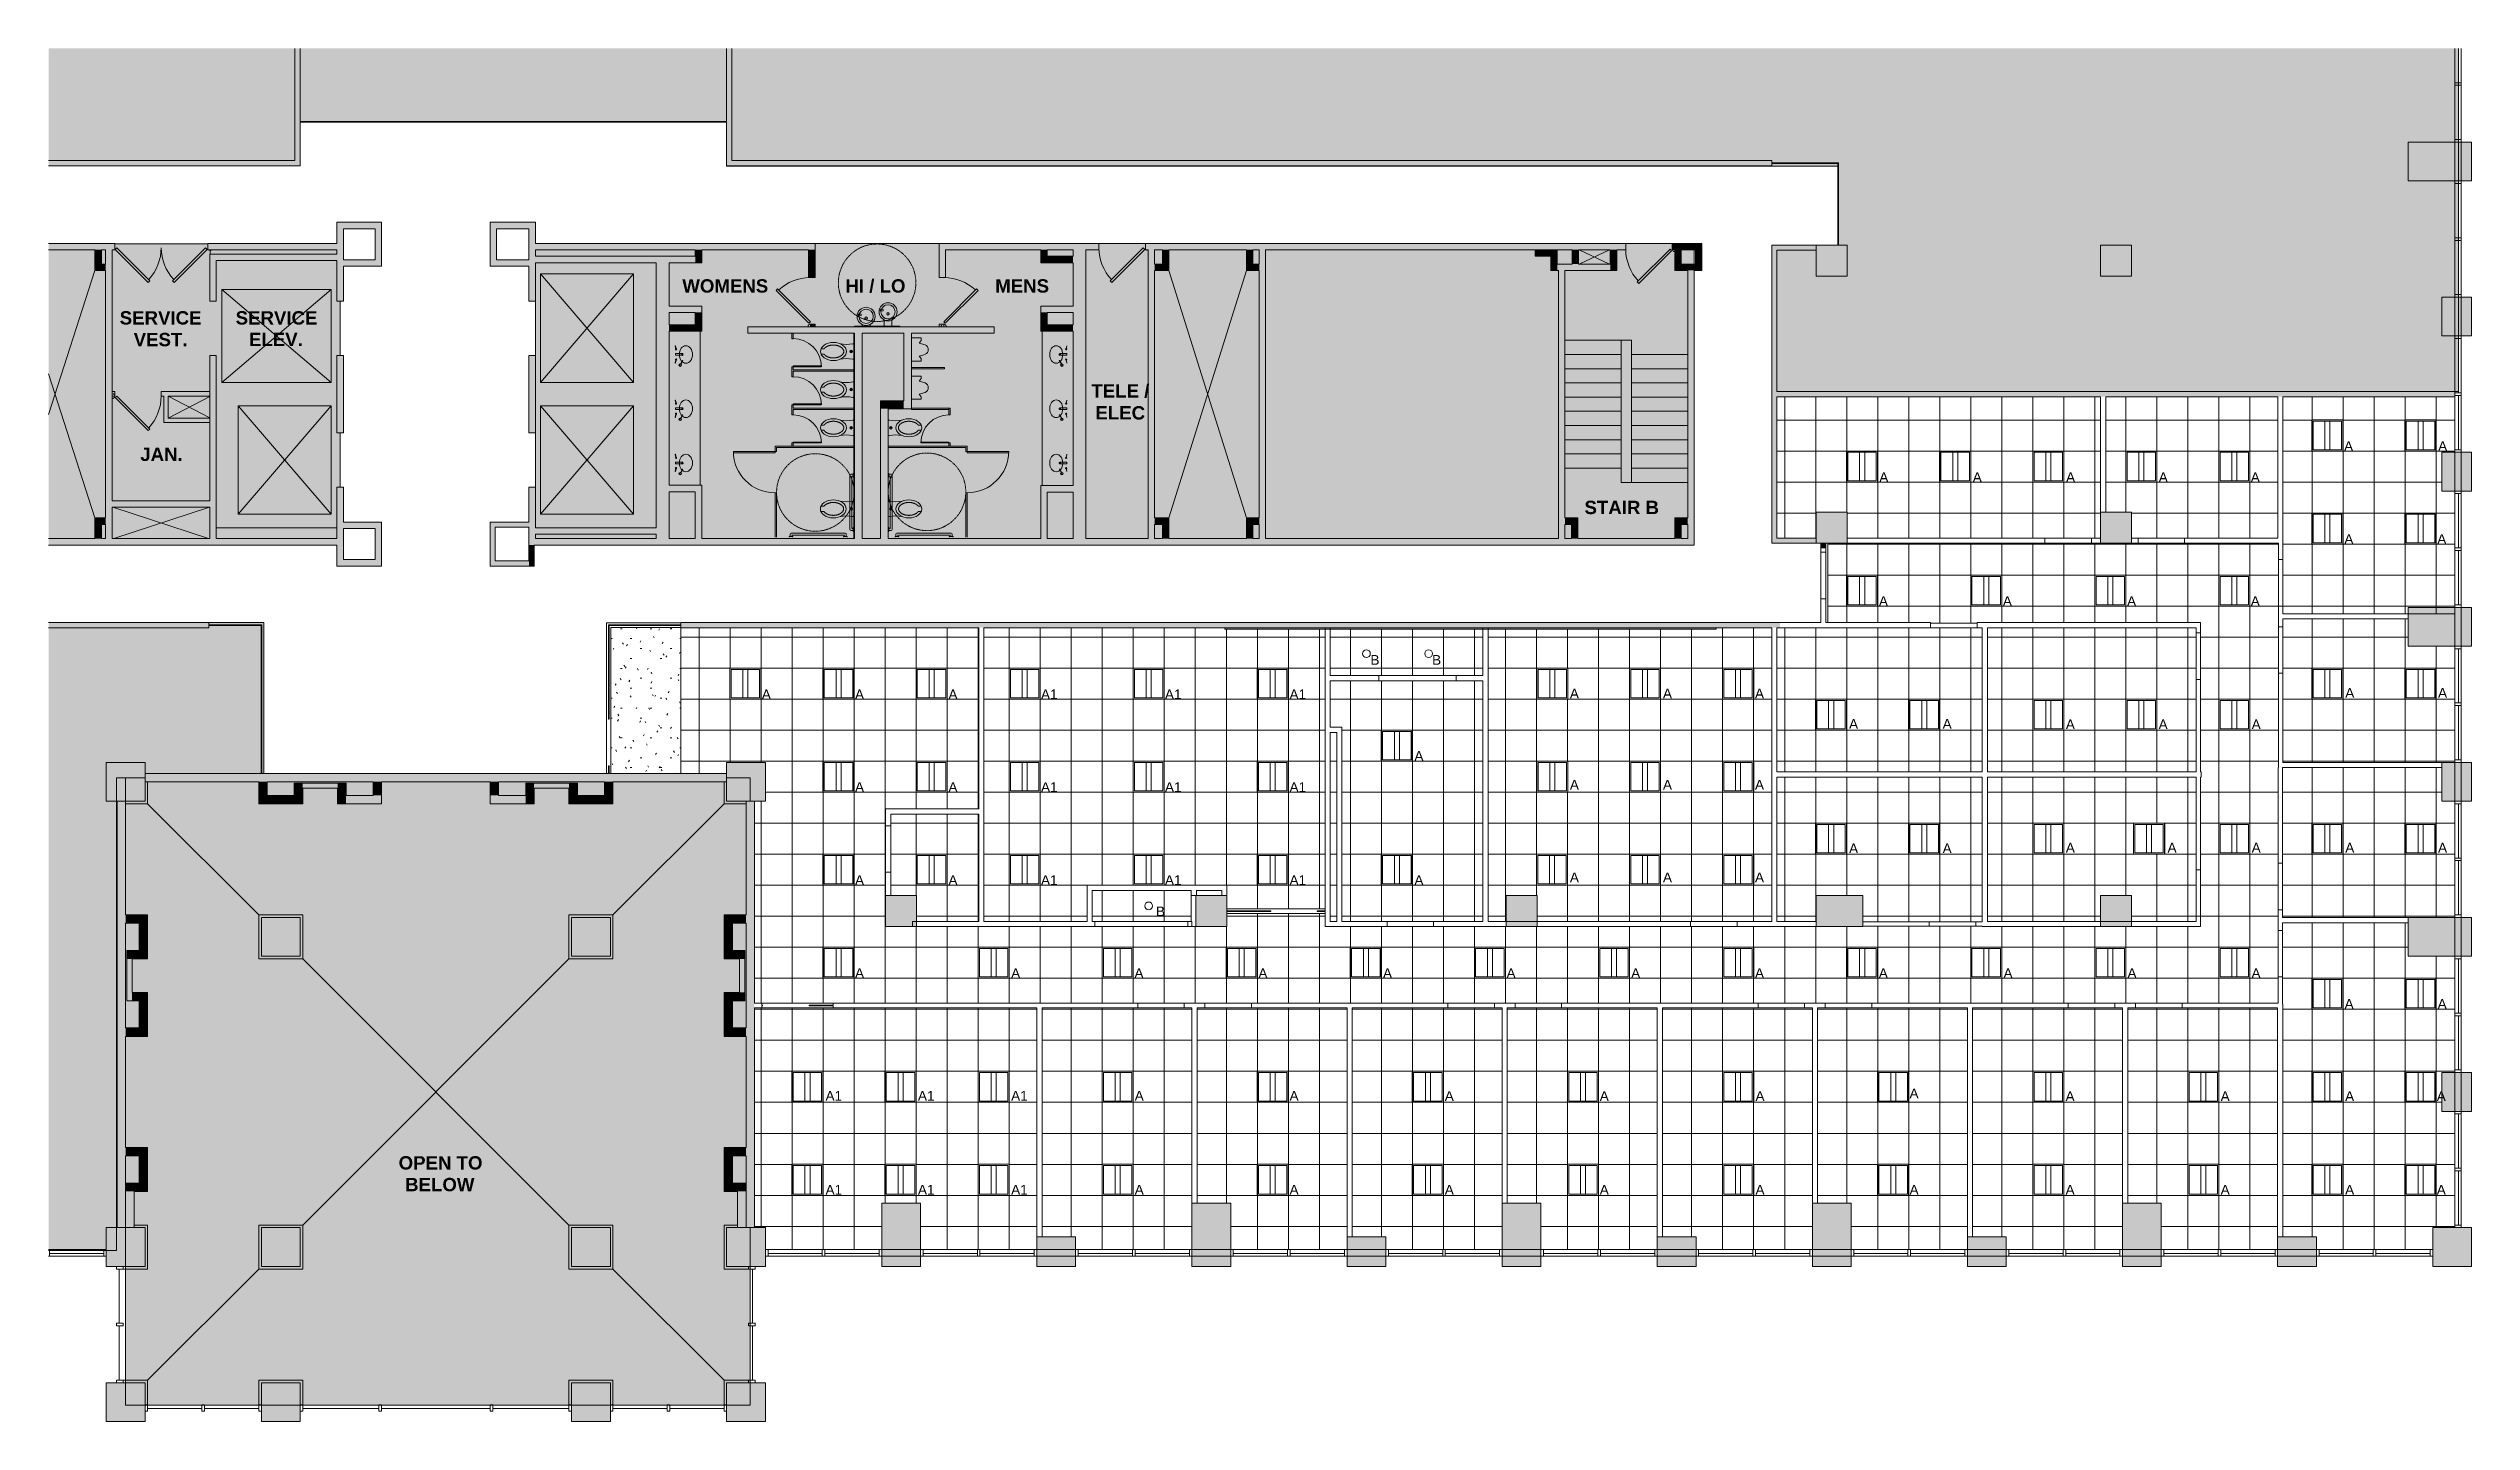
# Model space of a CAD drawing. Header units: inches. Extents: x -504 to 1371, y -567 to 495.
import ezdxf

# ---------------------------------------------------------------- set-up
doc = ezdxf.new("R2010")
doc.units = ezdxf.units.IN
doc.header["$MEASUREMENT"] = 0
for name, pattern in [('IMPORT-HIDDEN _3_', [0.1875, 0.125, -0.0625]), ('IMPORT-HIDDEN2 _3_', [0.09375, 0.0625, -0.03125]), ('IMPORT-HIDDEN4 _2_', [0])]:
    doc.linetypes.add(name, pattern=pattern)
for name, color, linetype, lineweight in [('1900 Gallows 2nd Floor_For Revit_dwg _2_', 8, 'Continuous', 9), ('A-Area-Iden-Name', 7, 'Continuous', 9), ('A-CLNG', 13, 'Continuous', 13), ('A-CLNG-PATT', 13, 'Continuous', 13), ('A-Cols-Bldg', 7, 'Continuous', 9), ('A-DETL-GENF', 92, 'Continuous', 9), ('A-DETL-MEDM', 33, 'Continuous', 20), ('A-Flor-Case-Exst', 7, 'Continuous', 9), ('A-Flor-Pfix-Exst', 7, 'Continuous', 9), ('A-Glaz-Exst', 7, 'Continuous', 9), ('A-WALL', 113, 'Continuous', 13), ('A-Wall-Bldg', 7, 'Continuous', 9), ('A-Wall-Demo', 7, 'IMPORT-HIDDEN4 _2_', 9), ('A-Wall-Exst', 7, 'Continuous', 9), ('A-WALL-PATT', 111, 'Continuous', 13), ('E-LITE-EQPM', 33, 'Continuous', 9), ('E-LITE-EQPM-IDEN', 33, 'Continuous', 9), ('HIDDEN', 7, 'IMPORT-HIDDEN _3_', 9), ('I-WALL', 2, 'Continuous', 13), ('PE0', 7, 'Continuous', 9), ('PE1', 7, 'Continuous', 9), ('PE2', 7, 'Continuous', 9)]:
    doc.layers.add(name, color=color, linetype=linetype, lineweight=lineweight)
doc.styles.add('Arial', font='arial.ttf', dxfattribs={"height": 7.5})
doc.styles.add('Arial_B', font='arialbd.ttf', dxfattribs={"height": 10.31746})

msp = doc.modelspace()

# ---------------------------------------------------------------- texts
at = {"layer": 'E-LITE-EQPM-IDEN', "char_height": 7.5, "attachment_point": 2, "line_spacing_factor": 0.941778, "style": 'Arial'}
for s, insert, width in [('A', (1275.7, 191.1), 8.356), ('A', (1348.5, 191.1), 8.356), ('A', (916.1, 167.1), 8.356), ('A', (988.4, 167.1), 8.356), ('A', (1060.6, 167.1), 8.356), ('A', (1132.3, 167.1), 8.356), ('A', (1203.5, 167.1), 8.356), ('A', (1275.9, 119.2), 8.356), ('A', (1347.8, 119.2), 8.356), ('A', (915.8, 71.2), 8.356), ('A', (1011.7, 71.2), 8.356), ('A', (1107.8, 71.2), 8.356), ('A', (1203.5, 71.2), 8.356), ('B', (522.4, 25.7), 8.356), ('B', (570.1, 25.7), 8.356), ('A', (1276.6, 0.2), 8.356), ('A', (1348.4, 0.2), 8.356), ('A', (51.5, -0.9), 8.356), ('A', (123.6, -0.9), 8.356), ('A', (195.9, -0.9), 8.356), ('A1', (270.4, -0.9), 15.334), ('A1', (366.3, -0.9), 15.334), ('A1', (462.7, -0.9), 15.334), ('A', (676.7, -0.3), 8.356), ('A', (748.7, -0.3), 8.356), ('A', (819.9, -0.3), 8.356), ('A', (892.7, -23.8), 8.356), ('A', (965.1, -23.8), 8.356), ('A', (1060.4, -24.1), 8.356), ('A', (1132.2, -24.1), 8.356), ('A', (1204.2, -24.1), 8.356), ('A', (556.4, -48.6), 8.356), ('A', (123.6, -72.7), 8.356), ('A', (195.9, -72.7), 8.356), ('A1', (270.4, -72.7), 15.334), ('A1', (366.3, -72.7), 15.334), ('A1', (462.7, -72.7), 15.334), ('A', (676.7, -70.9), 8.356), ('A', (748.7, -70.9), 8.356), ('A', (819.9, -70.9), 8.356), ('A', (892.7, -120.1), 8.356), ('A', (965.1, -120.1), 8.356), ('A', (1060.4, -119.6), 8.356), ('A', (1139.1, -119.6), 8.356), ('A', (1204.2, -119.6), 8.356), ('A', (1276.6, -119.6), 8.356), ('A', (1348.4, -119.6), 8.356), ('A', (123.6, -144.7), 8.356), ('A', (195.9, -144.7), 8.356), ('A1', (270.4, -144.7), 15.334), ('A1', (366.3, -144.7), 15.334), ('A1', (462.7, -144.7), 15.334), ('A', (556.4, -144.7), 8.356), ('A', (676.7, -142.6), 8.356), ('A', (748.7, -142.6), 8.356), ('A', (819.9, -142.6), 8.356), ('B', (356.4, -168.9), 8.356), ('A', (123.6, -216.7), 8.356), ('A', (244.4, -216.7), 8.356), ('A', (339.8, -216.7), 8.356), ('A', (435.7, -216.7), 8.356), ('A', (532.1, -216.7), 8.356), ('A', (627.7, -216.7), 8.356), ('A', (724.1, -216.7), 8.356), ('A', (819.9, -216.7), 8.356), ('A', (915.7, -216.7), 8.356), ('A', (1012.2, -216.7), 8.356), ('A', (1108.1, -216.7), 8.356), ('A', (1204.1, -216.7), 8.356), ('A', (1276.1, -240.5), 8.356), ('A', (1348.1, -240.5), 8.356), ('A1', (103.7, -311.6), 15.334), ('A1', (175.2, -311.6), 15.334), ('A1', (247.3, -311.6), 15.334), ('A', (340, -311.6), 8.356), ('A', (459.8, -311.6), 8.356), ('A', (579.9, -311.8), 8.356), ('A', (699.8, -311.8), 8.356), ('A', (820.3, -311.8), 8.356), ('A', (939.5, -309.8), 8.356), ('A', (1060.2, -311.9), 8.356), ('A', (1180.2, -311.9), 8.356), ('A', (1276.5, -311.9), 8.356), ('A', (1347.4, -311.9), 8.356), ('A1', (103.7, -384.3), 15.334), ('A1', (175.2, -384.3), 15.334), ('A1', (247.3, -384.3), 15.334), ('A', (340, -384.3), 8.356), ('A', (459.8, -384.3), 8.356), ('A', (579.9, -384.3), 8.356), ('A', (699.8, -384.3), 8.356), ('A', (820.3, -384.3), 8.356), ('A', (939.5, -384.3), 8.356), ('A', (1060.2, -384.3), 8.356), ('A', (1180.2, -384.3), 8.356), ('A', (1276.5, -384.3), 8.356), ('A', (1347.4, -384.3), 8.356)]:
    msp.add_mtext(s, dxfattribs=dict(at, insert=insert, width=width))

# ---------------------------------------------------------------- blocks, each defined once
blk = doc.blocks.new('1900 Gallows 2nd Floor_For Revit_dwg_I_PLUMB_FOUNT_Round - Double_P-1600196-Reflected Ceiling Plan')
at = {"layer": 'A-Flor-Pfix-Exst'}
for p, q in [((0.5, 11.5), (1.7, 11.5)), ((0.5, 5.5), (1.7, 5.5)), ((0.5, -5.5), (5.2, -5.5)), ((0.5, -11.5), (5.2, -11.5))]:
    blk.add_line(p, q, dxfattribs=at)
at = {"layer": 'A-Flor-Pfix-Exst', "flags": 128}
for points in [[(0, 17.5), (0.5, 17.5), (0.5, -17.5), (0, -17.5)], [(8.5, 13.9), (8.7, 12.4), (9.8, 12.4), (10, 13.9), (9.8, 14.1), (8.7, 14.1)], [(12, -3.1), (12.2, -2.9), (13.3, -2.9), (13.5, -3.1), (13.3, -4.6), (12.2, -4.6)]]:
    blk.add_lwpolyline(points, close=True, dxfattribs=at)
at = {"layer": 'A-Flor-Pfix-Exst'}
for centre, radius in [((8, 8.5), 7), ((8, 8.5), 5.5), ((6.5, 8.5), 1), ((6.5, 8.5), 0.75), ((11.5, -8.5), 7), ((11.5, -8.5), 5.5), ((10, -8.4), 1), ((10, -8.4), 0.75)]:
    blk.add_circle(centre, radius, dxfattribs=at)
for centre in [(9.2, 13.9), (12.8, -3.1)]:
    blk.add_arc(centre, 0.75, 0.0012, 179.9988, dxfattribs=at)
blk = doc.blocks.new('1900 Gallows 2nd Floor_For Revit_dwg _2_-1600195-Reflected Ceiling Plan')
at = {"layer": 'A-WALL-PATT', "lineweight": 9}
blk.add_hatch(color=7, dxfattribs=at).paths.add_polyline_path([(1421.9, 1555.9), (1425.4, 1555.9), (1425.4, 1557.9), (1421.9, 1557.9), (1421.9, 1555.9)], flags=0)
at = {"lineweight": 9, "flags": 128}
for points in [[(884, 1615.7), (885.2, 1616.9), (910.7, 1591.5), (909.5, 1590.2)], [(955, 1615.7), (953.7, 1616.9), (928.3, 1591.5), (929.5, 1590.2)], [(1680.5, 1615.7), (1679.2, 1616.9), (1653.8, 1591.5), (1655, 1590.2)], [(2088.1, 1614.7), (2086.9, 1615.9), (2061.4, 1590.5), (2062.7, 1589.2)], [(1420.6, 1558.5), (1421.9, 1559.7), (1396.4, 1585.1), (1395.2, 1583.9)], [(1526.1, 1558.5), (1524.9, 1559.7), (1550.3, 1585.1), (1551.6, 1583.9)], [(884, 1501), (885.2, 1502.2), (910.7, 1476.7), (909.5, 1475.5)]]:
    blk.add_lwpolyline(points, close=True, dxfattribs=at)
at = {"lineweight": 9}
for centre, start, end in [((883.1, 1617.1), 317.1896, 359.7802), ((955.9, 1617.1), 180.2198, 222.8104), ((1681.4, 1617.1), 180.8374, 222.8104), ((2089, 1616.1), 180.8374, 222.8104), ((1422, 1557.6), 90.8309, 132.8104), ((1524.7, 1557.6), 47.1896, 89.1691), ((883.1, 1502.3), 317.1896, 359.7802)]:
    blk.add_arc(centre, 36.4, start, end, dxfattribs=at)
at = {"layer": 'A-Cols-Bldg'}
for p, q in [((2216.8, 1619.1), (2200, 1619.1)), ((1504, 1095.7), (1504, 1115.7)), ((1480, 1091.7), (1500.8, 1091.7))]:
    blk.add_line(p, q, dxfattribs=at)
at = {"layer": 'A-Cols-Bldg', "flags": 128}
for points in [[(2200, 1615), (2200, 1595.1), (2224, 1595.1), (2224, 1619.1), (2217.3, 1619.1)], [(2200, 1388.3), (2224, 1388.3), (2224, 1412.3)], [(2420, 1388.3), (2444, 1388.3), (2444, 1412.3)], [(1387, 1188.7), (1357, 1188.7), (1357, 1203.7)], [(1720, 1115.7), (1720, 1091.7), (1744, 1091.7), (1744, 1115.7)], [(2200, 1091.7), (2236, 1091.7), (2236, 1115.7)]]:
    blk.add_lwpolyline(points, dxfattribs=at)
for points in [[(2420, 1619.1), (2420, 1595.1), (2444, 1595.1), (2444, 1619.1)], [(877, 1218.7), (877, 1188.7), (907, 1188.7), (907, 1218.7)], [(1029, 1100.7), (995, 1100.7), (995, 1066.7), (1029, 1066.7)], [(1027, 1098.7), (997, 1098.7), (997, 1068.7), (1027, 1068.7)], [(1235, 1100.7), (1269, 1100.7), (1269, 1066.7), (1235, 1066.7)], [(1237, 1098.7), (1267, 1098.7), (1267, 1068.7), (1237, 1068.7)], [(1029, 860.7), (995, 860.7), (995, 826.7), (1029, 826.7)], [(1027, 858.7), (997, 858.7), (997, 828.7), (1027, 828.7)], [(1235, 860.7), (1269, 860.7), (1269, 826.7), (1235, 826.7)], [(1237, 858.7), (1267, 858.7), (1267, 828.7), (1237, 828.7)], [(877, 738.7), (907, 738.7), (907, 708.7), (877, 708.7)], [(1027, 738.7), (997, 738.7), (997, 708.7), (1027, 708.7)], [(1237, 738.7), (1267, 738.7), (1267, 708.7), (1237, 708.7)], [(1387, 738.7), (1357, 738.7), (1357, 708.7), (1387, 708.7)]]:
    blk.add_lwpolyline(points, close=True, dxfattribs=at)
at = {"layer": 'A-Flor-Case-Exst'}
for p, q in [((1336.5, 1552.4), (1336.5, 1433.2)), ((1601, 1552.4), (1601, 1432.9))]:
    blk.add_line(p, q, dxfattribs=at)
at = {"layer": 'A-Flor-Pfix-Exst'}
for p, q in [((1317.7, 1538.6), (1317.2, 1541)), ((1317.8, 1538.6), (1317.3, 1541.1)), ((1432.3, 1538.7), (1430, 1538.7)), ((1619.7, 1538.6), (1620.2, 1541.1)), ((1619.8, 1538.6), (1620.3, 1541)), ((1317.7, 1530.3), (1317.2, 1527.8)), ((1317.3, 1534.9), (1317.3, 1533.9)), ((1317.8, 1530.3), (1317.3, 1527.8)), ((1317.5, 1535.1), (1322.2, 1535.1)), ((1317.5, 1533.8), (1322.2, 1533.8)), ((1321.3, 1526.8), (1322.9, 1529.7)), ((1321.5, 1526.7), (1323.1, 1529.6)), ((1322.3, 1534.9), (1322.3, 1533.9)), ((1432.3, 1534.7), (1430, 1534.7)), ((1616, 1526.7), (1614.4, 1529.6)), ((1616.2, 1526.8), (1614.6, 1529.7)), ((1615.2, 1534.9), (1615.2, 1533.9)), ((1620, 1535.1), (1615.3, 1535.1)), ((1620, 1533.8), (1615.3, 1533.8)), ((1619.7, 1530.3), (1620.2, 1527.8)), ((1619.8, 1530.3), (1620.3, 1527.8)), ((1620.2, 1534.9), (1620.2, 1533.9)), ((1432.3, 1509.2), (1430, 1509.2)), ((1432.3, 1505.2), (1430, 1505.2)), ((1317.7, 1496.6), (1317.2, 1499)), ((1317.7, 1488.3), (1317.2, 1485.8)), ((1317.8, 1496.6), (1317.3, 1499.1)), ((1317.3, 1492.9), (1317.3, 1491.9)), ((1317.8, 1488.3), (1317.3, 1485.8)), ((1317.5, 1493.1), (1322.2, 1493.1)), ((1317.5, 1491.8), (1322.2, 1491.8)), ((1321.3, 1484.8), (1322.9, 1487.7)), ((1321.5, 1484.7), (1323.1, 1487.6)), ((1322.3, 1492.9), (1322.3, 1491.9)), ((1616, 1484.7), (1614.4, 1487.6)), ((1616.2, 1484.8), (1614.6, 1487.7)), ((1615.2, 1492.9), (1615.2, 1491.9)), ((1620, 1493.1), (1615.3, 1493.1)), ((1620, 1491.8), (1615.3, 1491.8)), ((1619.7, 1496.6), (1620.2, 1499.1)), ((1619.7, 1488.3), (1620.2, 1485.8)), ((1619.8, 1496.6), (1620.3, 1499)), ((1619.8, 1488.3), (1620.3, 1485.8)), ((1620.2, 1492.9), (1620.2, 1491.9)), ((1432.3, 1479.7), (1430, 1479.7)), ((1432.3, 1475.7), (1430, 1475.7)), ((1505.2, 1479.7), (1507.5, 1479.7)), ((1505.2, 1475.7), (1507.5, 1475.7)), ((1317.7, 1454.6), (1317.2, 1457)), ((1317.7, 1446.3), (1317.2, 1443.8)), ((1317.8, 1454.6), (1317.3, 1457.1)), ((1317.3, 1450.9), (1317.3, 1449.9)), ((1317.8, 1446.3), (1317.3, 1443.8)), ((1317.5, 1451.1), (1322.2, 1451.1)), ((1317.5, 1449.8), (1322.2, 1449.8)), ((1321.3, 1442.8), (1322.9, 1445.7)), ((1321.5, 1442.7), (1323.1, 1445.6)), ((1322.3, 1450.9), (1322.3, 1449.9)), ((1616, 1442.7), (1614.4, 1445.6)), ((1616.2, 1442.8), (1614.6, 1445.7)), ((1615.2, 1450.9), (1615.2, 1449.9)), ((1620, 1451.1), (1615.3, 1451.1)), ((1620, 1449.8), (1615.3, 1449.8)), ((1619.7, 1454.6), (1620.2, 1457.1)), ((1619.7, 1446.3), (1620.2, 1443.8)), ((1619.8, 1454.6), (1620.3, 1457)), ((1619.8, 1446.3), (1620.3, 1443.8)), ((1620.2, 1450.9), (1620.2, 1449.9)), ((1452.4, 1399), (1452.4, 1440.9)), ((1455, 1441.7), (1453.2, 1441.7)), ((1453.9, 1399.9), (1453.9, 1440)), ((1455, 1440.2), (1454.1, 1440.2)), ((1482.5, 1441.7), (1484.3, 1441.7)), ((1482.5, 1440.2), (1483.4, 1440.2)), ((1483.6, 1399.9), (1483.6, 1440)), ((1485.1, 1399), (1485.1, 1440.9)), ((1432.2, 1416.9), (1429.9, 1416.9)), ((1432.2, 1412.9), (1429.9, 1412.9)), ((1505.3, 1416.9), (1507.6, 1416.9)), ((1505.3, 1412.9), (1507.6, 1412.9)), ((1406.1, 1393.5), (1406.1, 1395.3)), ((1448.8, 1396), (1406.8, 1396)), ((1407.6, 1393.5), (1407.6, 1394.4)), ((1447.9, 1394.5), (1407.7, 1394.5)), ((1448, 1393.5), (1448, 1394.4)), ((1449.5, 1393.5), (1449.5, 1395.3)), ((1455, 1398.2), (1453.2, 1398.2)), ((1455, 1399.7), (1454.1, 1399.7)), ((1482.5, 1399.7), (1483.4, 1399.7)), ((1482.5, 1398.2), (1484.3, 1398.2)), ((1488, 1393.5), (1488, 1395.3)), ((1488.7, 1396), (1530.7, 1396)), ((1489.5, 1393.5), (1489.5, 1394.4)), ((1489.6, 1394.5), (1529.8, 1394.5)), ((1529.9, 1393.5), (1529.9, 1394.4)), ((1531.4, 1393.5), (1531.4, 1395.3))]:
    blk.add_line(p, q, dxfattribs=at)
at = {"layer": 'A-Flor-Pfix-Exst', "flags": 128}
for points in [[(1407.5, 1550.9), (1407.5, 1546.6), (1408.5, 1546.6), (1408.5, 1550.9)], [(1500, 1547.2), (1507.5, 1547.2), (1507.5, 1545.2), (1506, 1543.2), (1510.6, 1541.9)], [(1455.5, 1521.4), (1408.5, 1521.4), (1408.5, 1517.1), (1407.5, 1517.1), (1407.5, 1524.9), (1430.2, 1524.9)], [(1430.2, 1525.6), (1408.5, 1525.6), (1408.5, 1522.4), (1455.5, 1522.4)], [(1510.6, 1534.5), (1506, 1533.2), (1507.5, 1531.2), (1507.5, 1529.2), (1500, 1529.2)], [(1500, 1524.4), (1525.5, 1524.4), (1525.5, 1523.4), (1500, 1523.4)], [(1500, 1517.7), (1507.5, 1517.7), (1507.5, 1515.7), (1506, 1513.7), (1510.6, 1512.4)], [(1510.6, 1505), (1506, 1503.7), (1507.5, 1501.7), (1507.5, 1499.7), (1500, 1499.7)], [(1430.2, 1495.4), (1407.5, 1495.4), (1407.5, 1487.6), (1408.5, 1487.6), (1408.5, 1491.9), (1455.5, 1491.9)], [(1430.2, 1496.1), (1408.5, 1496.1), (1408.5, 1492.9), (1455.5, 1492.9)], [(1500, 1492.9), (1530, 1492.9), (1530, 1487.6), (1529, 1487.6), (1529, 1492.9)], [(1529, 1491.9), (1500, 1491.9), (1500, 1492.4)], [(1362.2, 1458.4), (1394.5, 1458.4), (1394.5, 1463.4), (1455.5, 1463.4)], [(1455.5, 1462.4), (1395.5, 1462.4), (1395.5, 1459.4), (1362.2, 1459.4)], [(1430.2, 1465.9), (1407.5, 1465.9), (1407.5, 1463.4)], [(1430.2, 1466.6), (1408.5, 1466.6), (1408.5, 1463.4)], [(1482, 1463.4), (1543, 1463.4), (1543, 1458.4), (1575.2, 1458.4)], [(1482, 1462.4), (1542, 1462.4), (1542, 1459.4), (1575.2, 1459.4)], [(1507.2, 1466.6), (1529, 1466.6), (1529, 1463.4)], [(1530, 1463.4), (1530, 1465.9), (1507.2, 1465.9)], [(1395.5, 1392.9), (1395.5, 1427.4), (1394.5, 1427.4), (1394.5, 1392.9)], [(1455.5, 1442.4), (1455, 1442.4), (1455, 1439.4), (1455.5, 1439.4)], [(1482, 1442.4), (1482.5, 1442.4), (1482.5, 1439.4), (1482, 1439.4)], [(1542, 1392.9), (1542, 1427.4), (1543, 1427.4), (1543, 1392.9)], [(1405.3, 1392.9), (1405.3, 1393.5), (1408.3, 1393.5), (1408.3, 1392.9)], [(1450.2, 1392.9), (1450.2, 1393.5), (1447.3, 1393.5), (1447.3, 1392.9)], [(1455.5, 1400.4), (1455, 1400.4), (1455, 1397.5), (1455.5, 1397.5)], [(1482, 1400.4), (1482.5, 1400.4), (1482.5, 1397.5), (1482, 1397.5)], [(1487.3, 1392.9), (1487.3, 1393.5), (1490.2, 1393.5), (1490.2, 1392.9)], [(1532.2, 1392.9), (1532.2, 1393.5), (1529.2, 1393.5), (1529.2, 1392.9)]]:
    blk.add_lwpolyline(points, dxfattribs=at)
at = {"layer": 'A-Flor-Pfix-Exst', "linetype": 'IMPORT-HIDDEN2 _3_'}
for centre in [(1473.4, 1589.9), (1425.6, 1427.6)]:
    blk.add_circle(centre, 30, dxfattribs=at)
at = {"layer": 'A-Flor-Pfix-Exst'}
for centre, radius in [((1317.8, 1538.4), 0.493), ((1317.8, 1538.4), 0.197), ((1453.4, 1536.7), 1), ((1619.7, 1538.4), 0.493), ((1619.7, 1538.4), 0.197), ((1317.8, 1530.5), 0.493), ((1317.8, 1530.5), 0.197), ((1321.1, 1526.2), 0.985), ((1321.1, 1526.2), 0.709), ((1453.4, 1536.7), 0.5), ((1616.4, 1526.2), 0.985), ((1616.4, 1526.2), 0.709), ((1619.7, 1530.5), 0.493), ((1619.7, 1530.5), 0.197), ((1453.4, 1507.2), 1), ((1453.4, 1507.2), 0.5), ((1317.8, 1496.4), 0.493), ((1317.8, 1488.5), 0.493), ((1317.8, 1496.4), 0.197), ((1317.8, 1488.5), 0.197), ((1321.1, 1484.2), 0.985), ((1321.1, 1484.2), 0.709), ((1616.4, 1484.2), 0.985), ((1616.4, 1484.2), 0.709), ((1619.7, 1496.4), 0.493), ((1619.7, 1488.5), 0.493), ((1619.7, 1496.4), 0.197), ((1619.7, 1488.5), 0.197), ((1453.4, 1477.7), 1), ((1453.4, 1477.7), 0.5), ((1484.1, 1477.7), 1), ((1484.1, 1477.7), 0.5), ((1317.8, 1454.4), 0.493), ((1317.8, 1446.5), 0.493), ((1317.8, 1454.4), 0.197), ((1317.8, 1446.5), 0.197), ((1619.7, 1454.4), 0.493), ((1619.7, 1446.5), 0.493), ((1619.7, 1454.4), 0.197), ((1619.7, 1446.5), 0.197), ((1321.1, 1442.2), 0.985), ((1321.1, 1442.2), 0.709), ((1616.4, 1442.2), 0.985), ((1616.4, 1442.2), 0.709), ((1453.4, 1414.9), 1), ((1453.4, 1414.9), 0.5), ((1484.1, 1414.9), 1), ((1484.1, 1414.9), 0.5)]:
    blk.add_circle(centre, radius, dxfattribs=at)
for centre, radius, start, end in [((1317.3, 1541.1), 0.0625, 11.6498, 191.6498), ((1408.5, 1524.9), 21.8, 0, 90), ((1449.6, 1563), 20.9, 256.5076, 283.6257), ((1454.6, 1541.7), 1, 0, 90.0666), ((1509, 1538.2), 4.03, 293.6878, 66.3141), ((1620.2, 1541.1), 0.0625, 348.3502, 168.3502), ((1317.3, 1527.8), 0.0625, 168.3502, 348.3502), ((1317.5, 1534.9), 0.125, 90, 180), ((1317.5, 1533.9), 0.125, 180, 270), ((1322.2, 1534.9), 0.125, 0, 90), ((1322.2, 1533.9), 0.125, 270, 0), ((1322.6, 1534.4), 0.709, 241.0564, 118.9397), ((1322.6, 1534.4), 0.512, 240.662, 119.338), ((1323, 1529.6), 0.125, 330.8597, 150.8597), ((1449.6, 1508.7), 22.5, 77.3313, 102.5006), ((1454.6, 1531.7), 1, 269.9159, 0), ((1614.9, 1534.4), 0.709, 61.0603, 298.9436), ((1614.5, 1529.6), 0.125, 29.1403, 209.1403), ((1614.9, 1534.4), 0.512, 60.662, 299.338), ((1615.3, 1534.9), 0.125, 90, 180), ((1615.3, 1533.9), 0.125, 180, 270), ((1620, 1534.9), 0.125, 0, 90), ((1620, 1533.9), 0.125, 270, 0), ((1620.2, 1527.8), 0.0625, 191.6498, 11.6498), ((1408.5, 1495.4), 21.8, 0, 90), ((1449.6, 1533.5), 20.9, 256.5076, 283.6257), ((1449.6, 1479.2), 22.5, 77.3313, 102.5006), ((1454.6, 1512.2), 1, 0, 90.0666), ((1454.6, 1502.2), 1, 269.9159, 0), ((1509, 1508.7), 4.03, 293.6878, 66.3141), ((1317.3, 1499.1), 0.0625, 11.6498, 191.6498), ((1317.3, 1485.8), 0.0625, 168.3502, 348.3502), ((1317.5, 1492.9), 0.125, 90, 180), ((1317.5, 1491.9), 0.125, 180, 270), ((1322.2, 1492.9), 0.125, 0, 90), ((1322.2, 1491.9), 0.125, 270, 0), ((1322.6, 1492.4), 0.709, 241.0564, 118.9397), ((1322.6, 1492.4), 0.512, 240.662, 119.338), ((1323, 1487.6), 0.125, 330.8597, 150.8597), ((1408.5, 1465.9), 21.8, 0, 90), ((1449.6, 1504), 20.9, 256.5076, 283.6257), ((1454.6, 1482.7), 1, 0, 90.0666), ((1482.9, 1482.7), 1, 89.9334, 168.0403), ((1487.9, 1504), 20.9, 256.3743, 283.4924), ((1529, 1465.9), 21.8, 90, 180), ((1614.9, 1492.4), 0.709, 61.0603, 298.9436), ((1614.5, 1487.6), 0.125, 29.1403, 209.1403), ((1614.9, 1492.4), 0.512, 60.662, 299.338), ((1615.3, 1492.9), 0.125, 90, 180), ((1615.3, 1491.9), 0.125, 180, 270), ((1620, 1492.9), 0.125, 0, 90), ((1620, 1491.9), 0.125, 270, 0), ((1620.2, 1499.1), 0.0625, 348.3502, 168.3502), ((1620.2, 1485.8), 0.0625, 191.6498, 11.6498), ((1449.6, 1449.7), 22.5, 77.3313, 102.5006), ((1454.6, 1472.7), 1, 269.9159, 0), ((1482.9, 1472.7), 1, 191.9576, 270.0841), ((1487.9, 1449.7), 22.5, 77.4994, 102.6687), ((1317.3, 1457.1), 0.0625, 11.6498, 191.6498), ((1317.3, 1443.8), 0.0625, 168.3502, 348.3502), ((1317.5, 1450.9), 0.125, 90, 180), ((1317.5, 1449.9), 0.125, 180, 270), ((1322.2, 1450.9), 0.125, 0, 90), ((1322.2, 1449.9), 0.125, 270, 0), ((1322.6, 1450.4), 0.709, 241.0564, 118.9397), ((1322.6, 1450.4), 0.512, 240.662, 119.338), ((1323, 1445.6), 0.125, 330.8597, 150.8597), ((1394.2, 1459.4), 32, 180, 270), ((1543.2, 1459.4), 32, 270, 0), ((1614.9, 1450.4), 0.709, 61.0603, 298.9436), ((1614.5, 1445.6), 0.125, 29.1403, 209.1403), ((1614.9, 1450.4), 0.512, 60.662, 299.338), ((1615.3, 1450.9), 0.125, 90, 180), ((1615.3, 1449.9), 0.125, 180, 270), ((1620, 1450.9), 0.125, 0, 90), ((1620, 1449.9), 0.125, 270, 0), ((1620.2, 1457.1), 0.0625, 348.3502, 168.3502), ((1620.2, 1443.8), 0.0625, 191.6498, 11.6498), ((1453.2, 1440.9), 0.749, 90, 180), ((1454.1, 1440), 0.158, 90, 180), ((1483.4, 1440), 0.158, 0, 90), ((1484.3, 1440.9), 0.749, 0, 90), ((1449.6, 1441.3), 20.9, 256.5076, 283.6257), ((1449.6, 1387), 22.5, 77.3313, 102.5006), ((1454.5, 1419.9), 1, 0, 90.0666), ((1454.5, 1409.9), 1, 269.9159, 0), ((1483, 1419.9), 1, 89.9334, 176.0475), ((1483, 1409.9), 1, 183.9518, 270.0841), ((1487.9, 1441.3), 20.9, 256.3743, 283.4924), ((1487.9, 1387), 22.5, 77.4994, 102.6687), ((1406.8, 1395.3), 0.749, 90, 180), ((1407.7, 1394.4), 0.158, 90, 180), ((1447.9, 1394.4), 0.158, 0, 90), ((1448.8, 1395.3), 0.749, 0, 90), ((1453.2, 1399), 0.749, 180, 270), ((1454.1, 1399.9), 0.158, 180, 270), ((1483.4, 1399.9), 0.158, 270, 0), ((1484.3, 1399), 0.749, 270, 0), ((1488.7, 1395.3), 0.749, 90, 180), ((1489.6, 1394.4), 0.158, 90, 180), ((1529.8, 1394.4), 0.158, 0, 90), ((1530.7, 1395.3), 0.749, 0, 90)]:
    blk.add_arc(centre, radius, start, end, dxfattribs=at)
at = {"layer": 'A-Flor-Pfix-Exst', "linetype": 'IMPORT-HIDDEN2 _3_'}
for start, end in [(0, 178.7053), (181.2947, 360)]:
    blk.add_arc((1512, 1428.1), 30, start, end, dxfattribs=at)
at = {"layer": 'A-Flor-Pfix-Exst'}
for centre, major_axis, ratio in [((1325.5, 1534.4), (0, 6.81), 0.743119), ((1439.6, 1536.7), (10, 0), 0.7), ((1612, 1534.4), (0, 6.81), 0.743119), ((1439.6, 1507.2), (10, 0), 0.7), ((1325.5, 1492.4), (0, 6.81), 0.743119), ((1439.6, 1477.7), (10, 0), 0.7), ((1497.9, 1477.7), (10, 0), 0.7), ((1612, 1492.4), (0, 6.81), 0.743119), ((1325.5, 1450.4), (0, 6.81), 0.743119), ((1612, 1450.4), (0, 6.81), 0.743119), ((1439.5, 1414.9), (10, 0), 0.7), ((1498, 1414.9), (10, 0), 0.7)]:
    blk.add_ellipse(centre, major_axis=major_axis, ratio=ratio, dxfattribs=at)
for points, weights in [([(1432.3, 1538.7), (1432.8, 1539.4), (1433.6, 1540)], [0.963787091963, 0.96837322297, 1]), ([(1433.6, 1540), (1436, 1541.7), (1439.6, 1541.7)], [1, 0.91565673169, 1]), ([(1439.6, 1541.7), (1443.1, 1541.7), (1445.5, 1540)], [1, 0.91565673169, 1]), ([(1445.5, 1540), (1447.6, 1538.5), (1447.6, 1536.7)], [1, 0.926018555588, 1]), ([(1433.6, 1533.4), (1432.8, 1534), (1432.3, 1534.7)], [1, 0.96837322297, 0.963787091963]), ([(1439.6, 1531.7), (1436, 1531.7), (1433.6, 1533.4)], [1, 0.91565673169, 1]), ([(1445.5, 1533.4), (1443.1, 1531.7), (1439.6, 1531.7)], [1, 0.915656731689, 1]), ([(1447.6, 1536.7), (1447.6, 1534.8), (1445.5, 1533.4)], [1, 0.926018555588, 1]), ([(1432.3, 1509.2), (1432.8, 1509.9), (1433.6, 1510.5)], [0.963787091963, 0.96837322297, 1]), ([(1433.6, 1503.9), (1432.8, 1504.5), (1432.3, 1505.2)], [1, 0.96837322297, 0.963787091963]), ([(1433.6, 1510.5), (1436, 1512.2), (1439.6, 1512.2)], [1, 0.91565673169, 1]), ([(1439.6, 1502.2), (1436, 1502.2), (1433.6, 1503.9)], [1, 0.91565673169, 1]), ([(1439.6, 1512.2), (1443.1, 1512.2), (1445.5, 1510.5)], [1, 0.91565673169, 1]), ([(1445.5, 1503.9), (1443.1, 1502.2), (1439.6, 1502.2)], [1, 0.915656731689, 1]), ([(1445.5, 1510.5), (1447.6, 1509), (1447.6, 1507.2)], [1, 0.926018555588, 1]), ([(1447.6, 1507.2), (1447.6, 1505.3), (1445.5, 1503.9)], [1, 0.926018555588, 1]), ([(1433.6, 1481), (1436, 1482.7), (1439.6, 1482.7)], [1, 0.91565673169, 1]), ([(1439.6, 1482.7), (1443.1, 1482.7), (1445.5, 1481)], [1, 0.91565673169, 1]), ([(1497.9, 1482.7), (1494.4, 1482.7), (1492, 1481)], [1, 0.91565673169, 1]), ([(1503.9, 1481), (1501.5, 1482.7), (1497.9, 1482.7)], [1, 0.91565673169, 1]), ([(1432.3, 1479.7), (1432.8, 1480.4), (1433.6, 1481)], [0.963787091963, 0.96837322297, 1]), ([(1433.6, 1474.4), (1432.8, 1475), (1432.3, 1475.7)], [1, 0.96837322297, 0.963787091963]), ([(1439.6, 1472.7), (1436, 1472.7), (1433.6, 1474.4)], [1, 0.91565673169, 1]), ([(1445.5, 1474.4), (1443.1, 1472.7), (1439.6, 1472.7)], [1, 0.915656731689, 1]), ([(1445.5, 1481), (1447.6, 1479.5), (1447.6, 1477.7)], [1, 0.926018555588, 1]), ([(1447.6, 1477.7), (1447.6, 1475.8), (1445.5, 1474.4)], [1, 0.926018555588, 1]), ([(1492, 1481), (1489.9, 1479.5), (1489.9, 1477.7)], [1, 0.926018555588, 1]), ([(1489.9, 1477.7), (1489.9, 1475.8), (1492, 1474.4)], [1, 0.926018555588, 1]), ([(1492, 1474.4), (1494.4, 1472.7), (1497.9, 1472.7)], [1, 0.915656731689, 1]), ([(1497.9, 1472.7), (1501.5, 1472.7), (1503.9, 1474.4)], [1, 0.91565673169, 1]), ([(1505.2, 1479.7), (1504.7, 1480.4), (1503.9, 1481)], [0.963787091963, 0.96837322297, 1]), ([(1503.9, 1474.4), (1504.7, 1475), (1505.2, 1475.7)], [1, 0.96837322297, 0.963787091963]), ([(1432.2, 1416.9), (1432.7, 1417.7), (1433.6, 1418.2)], [0.963787091963, 0.96837322297, 1]), ([(1433.6, 1411.6), (1432.7, 1412.2), (1432.2, 1412.9)], [1, 0.96837322297, 0.963787091963]), ([(1433.6, 1418.2), (1436, 1419.9), (1439.5, 1419.9)], [1, 0.91565673169, 1]), ([(1439.5, 1409.9), (1436, 1409.9), (1433.6, 1411.6)], [1, 0.91565673169, 1]), ([(1439.5, 1419.9), (1443, 1419.9), (1445.4, 1418.2)], [1, 0.91565673169, 1]), ([(1445.4, 1411.6), (1443, 1409.9), (1439.5, 1409.9)], [1, 0.915656731689, 1]), ([(1445.4, 1418.2), (1447.5, 1416.8), (1447.5, 1414.9)], [1, 0.926018555588, 1]), ([(1447.5, 1414.9), (1447.5, 1413.1), (1445.4, 1411.6)], [1, 0.926018555588, 1]), ([(1492.1, 1418.2), (1490, 1416.8), (1490, 1414.9)], [1, 0.926018555588, 1]), ([(1490, 1414.9), (1490, 1413.1), (1492.1, 1411.6)], [1, 0.926018555588, 1]), ([(1498, 1419.9), (1494.5, 1419.9), (1492.1, 1418.2)], [1, 0.91565673169, 1]), ([(1492.1, 1411.6), (1494.5, 1409.9), (1498, 1409.9)], [1, 0.915656731689, 1]), ([(1503.9, 1418.2), (1501.5, 1419.9), (1498, 1419.9)], [1, 0.91565673169, 1]), ([(1498, 1409.9), (1501.5, 1409.9), (1503.9, 1411.6)], [1, 0.91565673169, 1]), ([(1505.3, 1416.9), (1504.8, 1417.7), (1503.9, 1418.2)], [0.963787091963, 0.96837322297, 1]), ([(1503.9, 1411.6), (1504.8, 1412.2), (1505.3, 1412.9)], [1, 0.96837322297, 0.963787091963])]:
    blk.add_rational_spline(points, weights, degree=2, dxfattribs=at)
at = {"layer": 'A-Glaz-Exst'}
for p, q in [((2697, 1744.7), (2697, 1771.2)), ((2697, 1742.7), (2697, 1700.7)), ((2697, 1624.7), (2697, 1666.7)), ((2697, 1622.7), (2697, 1580.7)), ((2697, 1504.7), (2697, 1546.7)), ((2697, 1502.7), (2697, 1460.7)), ((2697, 1384.7), (2697, 1426.7)), ((2697, 1382.7), (2697, 1340.7)), ((2697, 1264.7), (2697, 1306.7)), ((2697, 1262.7), (2697, 1220.7)), ((2697, 1144.7), (2697, 1186.7)), ((2697, 1142.7), (2697, 1100.7)), ((2697, 1024.7), (2697, 1066.7)), ((2697, 1022.7), (2697, 980.7)), ((2697, 904.7), (2697, 946.7)), ((2697, 902.7), (2697, 860.7)), ((833, 838.7), (875, 838.7)), ((887, 784.7), (887, 826.7)), ((1377, 784.7), (1377, 826.7)), ((1431, 838.7), (1389, 838.7)), ((1433, 838.7), (1475, 838.7)), ((1551, 838.7), (1509, 838.7)), ((1553, 838.7), (1595, 838.7)), ((1671, 838.7), (1629, 838.7)), ((1673, 838.7), (1715, 838.7)), ((1791, 838.7), (1749, 838.7)), ((1793, 838.7), (1835, 838.7)), ((1911, 838.7), (1869, 838.7)), ((1913, 838.7), (1955, 838.7)), ((2031, 838.7), (1989, 838.7)), ((2033, 838.7), (2075, 838.7)), ((2151, 838.7), (2109, 838.7)), ((2153, 838.7), (2195, 838.7)), ((2271, 838.7), (2229, 838.7)), ((2273, 838.7), (2315, 838.7)), ((2391, 838.7), (2349, 838.7)), ((2393, 838.7), (2435, 838.7)), ((2511, 838.7), (2469, 838.7)), ((2513, 838.7), (2555, 838.7)), ((2631, 838.7), (2589, 838.7)), ((2633, 838.7), (2675, 838.7)), ((887, 782.7), (887, 740.7)), ((1377, 782.7), (1377, 740.7)), ((951, 718.7), (909, 718.7)), ((953, 718.7), (995, 718.7)), ((1088, 718.7), (1029, 718.7)), ((1174, 718.7), (1090, 718.7)), ((1176, 718.7), (1235, 718.7)), ((1311, 718.7), (1269, 718.7)), ((1313, 718.7), (1355, 718.7))]:
    blk.add_line(p, q, dxfattribs=at)
at = {"layer": 'A-Glaz-Exst', "flags": 128}
for points in [[(2694, 1742.7), (2694, 1744.7), (2699, 1744.7), (2699, 1742.7)], [(2694, 1698.7), (2694, 1700.7), (2699, 1700.7), (2699, 1698.7)], [(2694, 1668.7), (2694, 1666.7), (2699, 1666.7), (2699, 1668.7)], [(2694, 1624.7), (2694, 1622.7), (2699, 1622.7), (2699, 1624.7)], [(2694, 1580.7), (2694, 1578.7), (2699, 1578.7), (2699, 1580.7)], [(2694, 1546.7), (2694, 1548.7), (2699, 1548.7), (2699, 1546.7)], [(875, 841.7), (877, 841.7), (877, 836.7), (875, 836.7)], [(890, 826.7), (890, 828.7), (885, 828.7), (885, 826.7)], [(1374, 826.7), (1374, 828.7), (1379, 828.7), (1379, 826.7)], [(890, 782.7), (890, 784.7), (885, 784.7), (885, 782.7)], [(1374, 782.7), (1374, 784.7), (1379, 784.7), (1379, 782.7)], [(890, 738.7), (890, 740.7), (885, 740.7), (885, 738.7)], [(1374, 738.7), (1374, 740.7), (1379, 740.7), (1379, 738.7)], [(907, 721.7), (909, 721.7), (909, 716.7), (907, 716.7)], [(951, 721.7), (953, 721.7), (953, 716.7), (951, 716.7)], [(995, 721.7), (997, 721.7), (997, 716.7), (995, 716.7)], [(1029, 721.7), (1027, 721.7), (1027, 716.7), (1029, 716.7)], [(1090, 721.7), (1088, 721.7), (1088, 716.7), (1090, 716.7)], [(1174, 721.7), (1176, 721.7), (1176, 716.7), (1174, 716.7)], [(1235, 721.7), (1237, 721.7), (1237, 716.7), (1235, 716.7)], [(1269, 721.7), (1267, 721.7), (1267, 716.7), (1269, 716.7)], [(1313, 721.7), (1311, 721.7), (1311, 716.7), (1313, 716.7)], [(1357, 721.7), (1355, 721.7), (1355, 716.7), (1357, 716.7)]]:
    blk.add_lwpolyline(points, close=True, dxfattribs=at)
for points in [[(2694, 1504.7), (2699, 1504.7), (2699, 1502.7), (2694, 1502.7)], [(2694, 1460.7), (2699, 1460.7), (2699, 1458.7), (2694, 1458.7)], [(2694, 1428.7), (2699, 1428.7), (2699, 1426.7), (2694, 1426.7)], [(2694, 1384.7), (2699, 1384.7), (2699, 1382.7), (2694, 1382.7)], [(2694, 1340.7), (2699, 1340.7), (2699, 1338.7), (2694, 1338.7)], [(2694, 1306.7), (2699, 1306.7), (2699, 1308.7), (2694, 1308.7)], [(2694, 1262.7), (2699, 1262.7), (2699, 1264.7), (2694, 1264.7)], [(2694, 1218.7), (2699, 1218.7), (2699, 1220.7), (2694, 1220.7)], [(2694, 1188.7), (2699, 1188.7), (2699, 1186.7), (2694, 1186.7)], [(2694, 1144.7), (2699, 1144.7), (2699, 1142.7), (2694, 1142.7)], [(2694, 1100.7), (2699, 1100.7), (2699, 1098.7), (2694, 1098.7)], [(2694, 1066.7), (2699, 1066.7), (2699, 1068.7), (2694, 1068.7)], [(2694, 1022.7), (2699, 1022.7), (2699, 1024.7), (2694, 1024.7)], [(2694, 978.7), (2699, 978.7), (2699, 980.7), (2694, 980.7)], [(2694, 948.7), (2699, 948.7), (2699, 946.7), (2694, 946.7)], [(2694, 904.7), (2699, 904.7), (2699, 902.7), (2694, 902.7)], [(2694, 860.7), (2699, 860.7), (2699, 858.7), (2694, 858.7)], [(832.3, 841.7), (833, 841.7), (833, 836.7), (832.3, 836.7)], [(1387, 841.7), (1387, 836.7), (1389, 836.7), (1389, 841.7)], [(1431, 841.7), (1431, 836.7), (1433, 836.7), (1433, 841.7)], [(1475, 841.7), (1475, 836.7), (1477, 836.7), (1477, 841.7)], [(1509, 841.7), (1509, 836.7), (1507, 836.7), (1507, 841.7)], [(1553, 841.7), (1553, 836.7), (1551, 836.7), (1551, 841.7)], [(1597, 841.7), (1597, 836.7), (1595, 836.7), (1595, 841.7)], [(1627, 841.7), (1627, 836.7), (1629, 836.7), (1629, 841.7)], [(1671, 841.7), (1671, 836.7), (1673, 836.7), (1673, 841.7)], [(1715, 841.7), (1715, 836.7), (1717, 836.7), (1717, 841.7)], [(1749, 841.7), (1749, 836.7), (1747, 836.7), (1747, 841.7)], [(1793, 841.7), (1793, 836.7), (1791, 836.7), (1791, 841.7)], [(1837, 841.7), (1837, 836.7), (1835, 836.7), (1835, 841.7)], [(1867, 841.7), (1867, 836.7), (1869, 836.7), (1869, 841.7)], [(1911, 841.7), (1911, 836.7), (1913, 836.7), (1913, 841.7)], [(1955, 841.7), (1955, 836.7), (1957, 836.7), (1957, 841.7)], [(1989, 841.7), (1989, 836.7), (1987, 836.7), (1987, 841.7)], [(2033, 841.7), (2033, 836.7), (2031, 836.7), (2031, 841.7)], [(2077, 841.7), (2077, 836.7), (2075, 836.7), (2075, 841.7)], [(2107, 841.7), (2107, 836.7), (2109, 836.7), (2109, 841.7)], [(2151, 841.7), (2151, 836.7), (2153, 836.7), (2153, 841.7)], [(2195, 841.7), (2195, 836.7), (2197, 836.7), (2197, 841.7)], [(2229, 841.7), (2229, 836.7), (2227, 836.7), (2227, 841.7)], [(2273, 841.7), (2273, 836.7), (2271, 836.7), (2271, 841.7)], [(2317, 841.7), (2317, 836.7), (2315, 836.7), (2315, 841.7)], [(2347, 841.7), (2347, 836.7), (2349, 836.7), (2349, 841.7)], [(2391, 841.7), (2391, 836.7), (2393, 836.7), (2393, 841.7)], [(2435, 841.7), (2435, 836.7), (2437, 836.7), (2437, 841.7)], [(2469, 841.7), (2469, 836.7), (2467, 836.7), (2467, 841.7)], [(2513, 841.7), (2513, 836.7), (2511, 836.7), (2511, 841.7)], [(2557, 841.7), (2557, 836.7), (2555, 836.7), (2555, 841.7)], [(2587, 841.7), (2587, 836.7), (2589, 836.7), (2589, 841.7)], [(2631, 841.7), (2631, 836.7), (2633, 836.7), (2633, 841.7)], [(2675, 841.7), (2675, 836.7), (2677, 836.7), (2677, 841.7)]]:
    blk.add_lwpolyline(points, dxfattribs=at)
at = {"layer": 'A-Wall-Bldg'}
for p, q in [((883.5, 1620.4), (832.3, 1620.4)), ((868.2, 1615.4), (868.2, 1599.4)), ((957.5, 1612), (957.5, 1615.4)), ((1209, 1620.4), (1425.4, 1620.4)), ((1521.4, 1620.4), (1521.4, 1593.9)), ((1645, 1620.4), (1521.4, 1620.4)), ((1600, 1615.4), (1600, 1605.4)), ((1683, 1615.4), (1683, 1391.9)), ((1759.1, 1615.4), (1759.1, 1599.4)), ((2000.6, 1620.4), (2052.6, 1620.4)), ((2011.1, 1615.4), (2011.1, 1604.4)), ((2090.6, 1599.4), (2090.6, 1615.4)), ((1055.5, 1575.7), (1055.5, 1607)), ((1302.5, 1400.3), (1302.5, 1605.4)), ((2000.6, 1391.9), (2000.6, 1599.4)), ((1312.5, 1571.9), (1337.5, 1571.9)), ((1455.5, 1391.9), (1455.5, 1550.9)), ((962, 1533.7), (957.5, 1533.7)), ((957, 1505.7), (919.5, 1505.7)), ((925, 1502.2), (957, 1502.2)), ((1699.1, 1407.9), (1688.1, 1407.9)), ((2005.7, 1407.9), (2015.6, 1407.9)), ((1302, 1400.3), (1209, 1400.3)), ((996.8, 1210.2), (907, 1210.2)), ((995, 1203.7), (995, 1186.7)), ((1090, 1210.2), (997.3, 1210.2)), ((1264, 1210.2), (1174, 1210.2)), ((1174, 1203.7), (1174, 1186.7)), ((885.5, 1188.7), (885.5, 858.7)), ((1056, 1198.7), (1056, 1186.7)), ((1235, 1198.7), (1235, 1186.7)), ((909, 1100.7), (892, 1100.7)), ((1355, 1100.7), (1355, 1066.7)), ((909, 1040.7), (897, 1040.7)), ((909, 920.7), (892, 920.7)), ((907, 858.7), (898.5, 858.7)), ((1357, 858.7), (1365.5, 858.7))]:
    blk.add_line(p, q, dxfattribs=at)
at = {"layer": 'A-Wall-Bldg', "flags": 128}
for points in [[(955.5, 1616.9), (955.5, 1620.4), (1055.5, 1620.4)], [(1774, 1620.4), (1681, 1620.4), (1681, 1616.9)], [(2088.6, 1615.9), (2088.6, 1620.4), (2111.6, 1620.4)], [(1373.5, 1552.4), (1373.5, 1555.9), (1421.9, 1555.9), (1421.9, 1557.9), (1425.4, 1557.9), (1425.4, 1555.9), (1425.4, 1557.9), (1421.9, 1557.9), (1421.9, 1555.9)], [(1425.4, 1555.9), (1521.4, 1555.9), (1521.4, 1557.9), (1524.9, 1557.9), (1524.9, 1555.9), (1564, 1555.9)], [(1625, 1571.9), (1600, 1571.9), (1600, 1552.4)], [(1625, 1552.4), (1625, 1432.9), (1600, 1432.9), (1600, 1391.9)], [(1055.5, 1473.7), (1055.5, 1533.7), (1060, 1533.7)], [(1204, 1473.7), (1204, 1533.7), (1208.5, 1533.7)], [(881.5, 1502.2), (883.5, 1502.2), (883.5, 1505.7), (881.5, 1505.7)], [(919.5, 1505.7), (919.5, 1502.2), (921.5, 1502.2), (921.5, 1481.7), (957, 1481.7)], [(957, 1485.2), (925, 1485.2), (925, 1502.2)], [(1060, 1431.7), (1055.5, 1431.7), (1055.5, 1400.3), (962, 1400.3)], [(1208.5, 1431.7), (1204, 1431.7), (1204, 1404.7)], [(876.5, 1407.9), (868.2, 1407.9), (868.2, 1391.9)], [(1769, 1407.9), (1759.1, 1407.9), (1759.1, 1391.9)], [(2090.6, 1391.9), (2090.6, 1407.9), (2100.7, 1407.9)], [(892, 1186.7), (909, 1186.7), (909, 1203.7)], [(1355, 1203.7), (1355, 1186.7), (1372, 1186.7), (1372, 1100.7), (1355, 1100.7)], [(1367, 1066.7), (1367, 1040.7), (1355, 1040.7), (1355, 1006.7)], [(1372, 1006.7), (1372, 920.7), (1355, 920.7), (1355, 886.7)], [(1361.6, 914.2), (1361.6, 893.2), (1369, 893.2)], [(885.5, 858.7), (877, 858.7), (877, 828.7), (907, 828.7), (907, 858.7)], [(890, 826.7), (909, 826.7), (909, 860.7), (898.5, 860.7)], [(1365.5, 860.7), (1355, 860.7), (1355, 826.7), (1374, 826.7)], [(1387, 841.7), (1387, 828.7), (1357, 828.7), (1357, 858.7)]]:
    blk.add_lwpolyline(points, dxfattribs=at)
at = {"layer": 'A-Wall-Demo', "linetype": 'Continuous'}
for p, q in [((1090, 1636.7), (1056, 1636.7)), ((2000.6, 1620.4), (1774, 1620.4)), ((1982.6, 1610.4), (1982.6, 1615.4)), ((1994.6, 1599.4), (1994.6, 1610.4)), ((1090, 1404.7), (1060.5, 1404.7)), ((1174, 1210.2), (1090, 1210.2))]:
    blk.add_line(p, q, dxfattribs=at)
at = {"layer": 'A-Wall-Demo', "linetype": 'Continuous', "flags": 128}
for points in [[(1208, 1636.7), (1174, 1636.7), (1174, 1602.7)], [(1204, 1404.7), (1174, 1404.7), (1174, 1370.7)], [(1204, 1386.9), (1204, 1374.7), (1178, 1374.7)]]:
    blk.add_lwpolyline(points, dxfattribs=at)
at = {"layer": 'A-Wall-Exst'}
for p, q in [((2694, 1771.2), (2694, 1505.7)), ((2694, 1458.7), (2694, 1428.7)), ((2694, 1333.7), (2694, 1308.7)), ((2694, 1218.7), (2694, 1188.7)), ((2694, 1098.7), (2694, 1068.7)), ((2694, 978.7), (2694, 948.7)), ((877, 841.7), (832.3, 841.7)), ((1507, 841.7), (1477, 841.7)), ((1627, 841.7), (1597, 841.7)), ((1747, 841.7), (1717, 841.7)), ((1867, 841.7), (1837, 841.7)), ((1987, 841.7), (1957, 841.7)), ((2107, 841.7), (2077, 841.7)), ((2227, 841.7), (2197, 841.7)), ((2347, 841.7), (2317, 841.7)), ((2467, 841.7), (2437, 841.7)), ((2587, 841.7), (2557, 841.7)), ((2677, 828.7), (2677, 841.7))]:
    blk.add_line(p, q, dxfattribs=at)
at = {"layer": 'A-Wall-Exst', "flags": 128}
for points in [[(2694, 858.7), (2699, 858.7), (2699, 1771.2)], [(2694, 1458.7), (2707, 1458.7), (2707, 1428.7), (2694, 1428.7)], [(2694, 1338.7), (2707, 1338.7), (2707, 1308.7), (2694, 1308.7)], [(2694, 1218.7), (2707, 1218.7), (2707, 1188.7), (2694, 1188.7)], [(2694, 1098.7), (2707, 1098.7), (2707, 1068.7), (2694, 1068.7)], [(2694, 978.7), (2707, 978.7), (2707, 948.7), (2694, 948.7)], [(2694, 858.7), (2707, 858.7), (2707, 828.7), (2677, 828.7)], [(832.3, 836.7), (877, 836.7), (877, 841.7)], [(1387, 841.7), (1387, 836.7), (2677, 836.7), (2677, 841.7)], [(1477, 841.7), (1477, 828.7), (1507, 828.7), (1507, 841.7)], [(1597, 841.7), (1597, 828.7), (1627, 828.7), (1627, 841.7)], [(1717, 841.7), (1717, 828.7), (1747, 828.7), (1747, 841.7)], [(1837, 841.7), (1837, 828.7), (1867, 828.7), (1867, 841.7)], [(1957, 841.7), (1957, 828.7), (1987, 828.7), (1987, 841.7)], [(2077, 841.7), (2077, 828.7), (2107, 828.7), (2107, 841.7)], [(2197, 841.7), (2197, 828.7), (2227, 828.7), (2227, 841.7)], [(2317, 841.7), (2317, 828.7), (2347, 828.7), (2347, 841.7)], [(2437, 841.7), (2437, 828.7), (2467, 828.7), (2467, 841.7)], [(2557, 841.7), (2557, 828.7), (2587, 828.7), (2587, 841.7)]]:
    blk.add_lwpolyline(points, dxfattribs=at)
for points in [[(2658, 1668.7), (2658, 1698.7), (2707, 1698.7), (2707, 1668.7)], [(2684, 1548.7), (2684, 1578.7), (2707, 1578.7), (2707, 1548.7)]]:
    blk.add_lwpolyline(points, close=True, dxfattribs=at)
at = {"layer": 'HIDDEN'}
for centre, start, end in [((957.5, 1616.9), 230.0677, 307.5743), ((1683, 1616.9), 230.0677, 273.0626), ((2090.6, 1615.9), 196.3636, 270.9244), ((1421.9, 1555.9), 0, 180.7397), ((1524.9, 1555.9), 0, 180.7397), ((881.5, 1502.2), 0, 89.0756), ((881.5, 1502.2), 270.9244, 0)]:
    blk.add_arc(centre, 2, start, end, dxfattribs=at)
at = {"layer": 'PE0'}
for p, q in [((2016.6, 1604.4), (2040, 1615.4)), ((2016.7, 1615.4), (2040.1, 1604.4)), ((832.3, 1487.9), (868.2, 1599.4)), ((1213, 1512.7), (1285, 1596.7)), ((1213, 1596.7), (1285, 1512.7)), ((1699.1, 1407.9), (1759.1, 1599.4)), ((1699.1, 1599.4), (1759.1, 1407.9)), ((1051, 1512.7), (966.5, 1584.7)), ((1051, 1584.7), (966.5, 1512.7)), ((2005.7, 1545.4), (2049.1, 1545.4)), ((868.2, 1407.9), (832.3, 1519.5)), ((2005.7, 1534.4), (2049.1, 1534.4)), ((2005.7, 1523.4), (2049.1, 1523.4)), ((2057.1, 1534.4), (2100.7, 1534.4)), ((2057.1, 1523.4), (2100.7, 1523.4)), ((957, 1485.4), (925, 1502.2)), ((925, 1485.2), (957, 1501.9)), ((2005.7, 1512.4), (2049.1, 1512.4)), ((2005.7, 1501.4), (2049.1, 1501.4)), ((2057.1, 1512.4), (2100.7, 1512.4)), ((2057.1, 1501.4), (2100.7, 1501.4)), ((1051, 1410.7), (979, 1494.7)), ((1051, 1494.7), (979, 1410.7)), ((1213, 1494.7), (1285, 1410.7)), ((1213, 1410.7), (1285, 1494.7)), ((2005.7, 1490.4), (2049.1, 1490.4)), ((2057.1, 1490.4), (2100.7, 1490.4)), ((2005.7, 1479.4), (2049.1, 1479.4)), ((2005.7, 1468.4), (2049.1, 1468.4)), ((2057.1, 1479.4), (2100.7, 1479.4)), ((2057.1, 1468.4), (2100.7, 1468.4)), ((2005.7, 1457.4), (2049.1, 1457.4)), ((2005.7, 1446.4), (2049.1, 1446.4)), ((2057.1, 1457.4), (2100.7, 1457.4)), ((2057.1, 1446.4), (2100.7, 1446.4)), ((2057.1, 1435.4), (2100.7, 1435.4)), ((956.1, 1391.9), (882.1, 1416.2)), ((882.9, 1391.9), (956.9, 1416.2)), ((995, 1100.7), (909, 1186.7)), ((1269, 1100.7), (1355, 1186.7)), ((1029, 860.7), (1235, 1066.7)), ((1029, 1066.7), (1235, 860.7)), ((995, 826.7), (909, 740.7)), ((1355, 740.7), (1269, 826.7))]:
    blk.add_line(p, q, dxfattribs=at)
at = {"layer": 'PE1'}
for p, q in [((1336.5, 1433.2), (1336.5, 1552.4)), ((1601, 1552.4), (1601, 1432.9))]:
    blk.add_line(p, q, dxfattribs=at)
at = {"layer": 'PE1', "flags": 128}
for points in [[(1213, 1512.7), (1285, 1512.7), (1285, 1596.7), (1213, 1596.7)], [(1051, 1512.7), (966.5, 1512.7), (966.5, 1584.7), (1051, 1584.7)], [(2057.1, 1545.4), (2049.1, 1545.4), (2049.1, 1435.4), (2057.1, 1435.4)], [(1051, 1494.7), (979, 1494.7), (979, 1410.7), (1051, 1410.7)], [(1213, 1494.7), (1285, 1494.7), (1285, 1410.7), (1213, 1410.7)]]:
    blk.add_lwpolyline(points, close=True, dxfattribs=at)
at = {"layer": 'PE2', "flags": 128}
for points in [[(890, 740.7), (909, 740.7), (909, 721.7)], [(1029, 721.7), (1029, 740.7), (995, 740.7), (995, 721.7)], [(1235, 721.7), (1235, 740.7), (1269, 740.7), (1269, 721.7)], [(1374, 740.7), (1355, 740.7), (1355, 721.7)]]:
    blk.add_lwpolyline(points, dxfattribs=at)
at = {"rotation": 90.00000000000001}
blk.add_blockref('1900 Gallows 2nd Floor_For Revit_dwg_I_PLUMB_FOUNT_Round - Double_P-1600196-Reflected Ceiling Plan', (1473.4, 1555.9), dxfattribs=at)
at = {"layer": 'A-Area-Iden-Name', "char_height": 10.32, "attachment_point": 1, "line_spacing_factor": 0.941778, "style": 'Arial_B'}
for s, insert, width in [('WOMENS', (1322.7, 1592.6), 77.249), ('HI / LO', (1448.9, 1592.6), 54.111), ('MENS', (1564.8, 1592.6), 48.357), ('SERVICE', (887.4, 1567.9), 73.454), ('SERVICE', (977.1, 1567.9), 73.454), ('VEST.', (898.2, 1551.1), 48.357), ('ELEV.', (987.4, 1551.2), 48.357), ('TELE /', (1639.2, 1511.3), 52.152), ('ELEC', (1642.3, 1494.4), 44.684), ('JAN.', (903.3, 1462.3), 37.829), ('STAIR B', (2020.7, 1421.2), 66.721), ('OPEN TO', (1103.2, 914), 75.535), ('BELOW', (1108.2, 897.2), 62.436)]:
    blk.add_mtext(s, dxfattribs=dict(at, insert=insert, width=width))
blk = doc.blocks.new('Rectangular Ceiling Light - Recessed - New 2_x2_ - BASKET-1604938-Reflected Ceiling Plan')
at = {"layer": 'E-LITE-EQPM', "lineweight": 20}
for p, q in [((-12.7, -14.3), (-12.7, 9.7)), ((-12.7, 9.7), (11.3, 9.7)), ((-11.7, -13.3), (-11.7, 8.7)), ((-11.7, 8.7), (10.3, 8.7)), ((10.3, 8.7), (10.3, -13.3)), ((11.3, 9.7), (11.3, -14.3)), ((11.3, -14.3), (-12.7, -14.3)), ((10.3, -0.4), (-11.7, -0.4)), ((10.3, -4.3), (-11.7, -4.3)), ((10.3, -13.3), (-11.7, -13.3))]:
    blk.add_line(p, q, dxfattribs=at)
blk = doc.blocks.new('Rectangular Ceiling Light - Recessed - New 2_x2_ - BASKET DIM-1646944-Reflected Ceiling Plan')
at = {"layer": 'E-LITE-EQPM', "lineweight": 20}
for p, q in [((-12.7, -14.3), (-12.7, 9.7)), ((-12.7, 9.7), (11.3, 9.7)), ((-11.7, -13.3), (-11.7, 8.7)), ((-11.7, 8.7), (10.3, 8.7)), ((10.3, 8.7), (10.3, -13.3)), ((11.3, 9.7), (11.3, -14.3)), ((11.3, -14.3), (-12.7, -14.3)), ((10.3, -0.4), (-11.7, -0.4)), ((10.3, -4.3), (-11.7, -4.3)), ((10.3, -13.3), (-11.7, -13.3))]:
    blk.add_line(p, q, dxfattribs=at)
blk = doc.blocks.new('Can Downlight - Recessed - New 6_-1643955-Reflected Ceiling Plan')
at = {"layer": 'E-LITE-EQPM', "lineweight": 20}
for start, end in [(0, 180), (180, 0)]:
    blk.add_arc((0, 0), 3, start, end, dxfattribs=at)

# ---------------------------------------------------------------- hatches: boundary and pattern name
at = {"layer": 'A-CLNG-PATT'}
h = msp.add_hatch(dxfattribs=at)
h.set_pattern_fill('FP_2', color=256, style=0, pattern_type=2)
h.set_pattern_definition([(0, (695.38, -104.43), (0, -24), []), (270, (695.38, -104.43), (-24, -1e-15), [])])
h.paths.add_polyline_path([(1250.8, -434.4), (1340.8, -434.4), (1340.8, -417.4), (1357.8, -417.4), (1357.8, -327.4), (1347.8, -327.4), (1347.8, -297.4), (1357.8, -297.4), (1357.8, -207.4), (1321.8, -207.4), (1321.8, -181.4), (1224.6, -181.4), (1224.6, -244.4), (1224.8, -244.4), (1224.8, -424.4), (1250.8, -424.5)], flags=0)
h.paths.add_polyline_path([(1220.8, -434.4), (1220.8, -247.2), (1104.8, -247.2), (1104.8, -398.4), (1130.8, -398.4), (1130.8, -434.4), (1184.9, -434.4)], flags=0)
h.paths.add_polyline_path([(1010.8, -434.4), (1100.8, -434.4), (1100.8, -247.2), (984.8, -247.2), (984.8, -424.4), (1010.8, -424.5), (1010.8, -434.4)], flags=0)
h.paths.add_polyline_path([(943.6, -434.4), (980.8, -434.4), (980.8, -247.2), (864.8, -247.2), (864.8, -398.4), (890.8, -398.4), (890.8, -434.4), (935.4, -434.4)], flags=0)
h.paths.add_polyline_path([(770.8, -434.4), (860.8, -434.4), (860.8, -247.2), (744.8, -247.2), (744.8, -424.4), (770.8, -424.5), (770.8, -434.4)], flags=0)
h.paths.add_polyline_path([(740.8, -434.4), (740.8, -247.2), (624.8, -247.2), (624.8, -398.4), (650.8, -398.4), (650.8, -434.4), (702.4, -434.4)], flags=0)
h.paths.add_polyline_path([(530.8, -434.4), (620.8, -434.4), (620.8, -247.2), (504.8, -247.2), (504.8, -424.4), (530.8, -424.5)], flags=0)
h.paths.add_polyline_path([(455.4, -434.4), (500.8, -434.4), (500.8, -247.2), (384.8, -247.2), (384.8, -398.4), (410.8, -398.4), (410.8, -434.4)], flags=0)
h.paths.add_polyline_path([(290.8, -434.4), (380.8, -434.4), (380.8, -247.2), (264.8, -247.2), (264.8, -424.4), (290.8, -424.5)], flags=0)
h.paths.add_polyline_path([(170.8, -434.4), (260.8, -434.4), (260.8, -247.2), (42.3, -247.2), (42.3, -417.4), (50.8, -417.4), (50.8, -434.4), (140.8, -434.4), (140.8, -398.4), (170.8, -398.4)], flags=0)
h.paths.add_polyline_path([(1319.4, -392.4), (1319.4, -368.4), (1343.4, -368.4), (1343.4, -392.4), (1340.8, -392.4)], flags=0)
h.paths.add_polyline_path([(1031.4, -392.4), (1031.4, -368.4), (1055.4, -368.4), (1055.4, -392.4)], flags=0)
h.paths.add_polyline_path([(1250.8, -392.4), (1247.4, -392.4), (1247.4, -368.4), (1271.4, -368.4), (1271.4, -392.4)], flags=0)
h.paths.add_polyline_path([(1151.4, -392.4), (1151.4, -368.4), (1175.4, -368.4), (1175.4, -392.4)], flags=0)
h.paths.add_polyline_path([(815.4, -392.4), (791.4, -392.4), (791.4, -368.4), (815.4, -368.4)], flags=0)
h.paths.add_polyline_path([(911.4, -392.4), (911.4, -368.4), (935.4, -368.4), (935.4, -392.4)], flags=0)
h.paths.add_polyline_path([(575.4, -392.4), (551.4, -392.4), (551.4, -368.4), (575.4, -368.4)], flags=0)
h.paths.add_polyline_path([(431.4, -392.4), (431.4, -368.4), (455.4, -368.4), (455.4, -392.4)], flags=0)
h.paths.add_polyline_path([(671.4, -392.4), (671.4, -368.4), (695.4, -368.4), (695.4, -392.4)], flags=0)
h.paths.add_polyline_path([(335.4, -392.4), (311.4, -392.4), (311.4, -368.4), (335.4, -368.4)], flags=0)
h.paths.add_polyline_path([(95.4, -392.4), (71.4, -392.4), (71.4, -368.4), (95.4, -368.4)], flags=0)
h.paths.add_polyline_path([(143.4, -392.4), (143.4, -368.4), (167.4, -368.4), (167.4, -392.4)], flags=0)
h.paths.add_polyline_path([(215.4, -392.4), (215.4, -368.4), (239.4, -368.4), (239.4, -392.4), (219.9, -392.4)], flags=0)
h.paths.add_polyline_path([(1247.4, -320.4), (1247.4, -296.4), (1271.4, -296.4), (1271.4, -320.4)], flags=0)
h.paths.add_polyline_path([(1175.4, -320.4), (1151.4, -320.4), (1151.4, -296.4), (1175.4, -296.4)], flags=0)
h.paths.add_polyline_path([(1321.8, -320.4), (1319.4, -320.4), (1319.4, -296.4), (1343.4, -296.4), (1343.4, -320.4)], flags=0)
h.paths.add_polyline_path([(1055.4, -320.4), (1031.4, -320.4), (1031.4, -296.4), (1055.4, -296.4)], flags=0)
h.paths.add_polyline_path([(935.4, -320.4), (911.4, -320.4), (911.4, -296.4), (935.4, -296.4)], flags=0)
h.paths.add_polyline_path([(791.4, -320.4), (791.4, -296.4), (815.4, -296.4), (815.4, -320.4)], flags=0)
h.paths.add_polyline_path([(695.4, -320.4), (671.4, -320.4), (671.4, -296.4), (695.4, -296.4)], flags=0)
h.paths.add_polyline_path([(455.4, -320.4), (431.4, -320.4), (431.4, -296.4), (455.4, -296.4)], flags=0)
h.paths.add_polyline_path([(551.4, -320.4), (551.4, -296.4), (575.4, -296.4), (575.4, -320.4)], flags=0)
h.paths.add_polyline_path([(71.4, -320.4), (71.4, -296.4), (95.4, -296.4), (95.4, -320.4), (87.4, -320.4)], flags=0)
h.paths.add_polyline_path([(151.4, -320.4), (143.4, -320.4), (143.4, -296.4), (167.4, -296.4), (167.4, -320.4)], flags=0)
h.paths.add_polyline_path([(215.4, -320.4), (215.4, -296.4), (239.4, -296.4), (239.4, -320.4), (219.9, -320.4)], flags=0)
h.paths.add_polyline_path([(335.4, -320.4), (311.4, -320.4), (311.4, -296.4), (335.4, -296.4)], flags=0)
h.paths.add_polyline_path([(1247.4, -248.4), (1247.4, -224.4), (1271.4, -224.4), (1271.4, -248.4)], flags=0)
h.paths.add_polyline_path([(1343.4, -248.4), (1319.4, -248.4), (1319.4, -224.4), (1343.4, -224.4)], flags=0)
h.paths.add_polyline_path([(1146.8, -243.7), (1221.1, -243.7), (1221.1, -61.4), (1221.4, -61.4), (1221.4, 112.2), (872.8, 112.2), (872.8, 50.8), (952.3, 50.8), (952.3, 50.3), (988.3, 50.3), (988.3, 50.8), (1161.2, 50.8), (1161.2, -64.8), (1161.7, -64.8), (1161.7, -68.8), (1161.2, -68.8), (1161.2, -184.4), (992.3, -184.4), (992.3, -184.2), (899.8, -184.2), (899.8, -184.4), (483.8, -184.4), (483.8, -174.2), (407.8, -174.2), (407.8, -184.4), (143.8, -184.4), (143.8, -93.4), (215.8, -93.4), (215.8, 46.8), (-14.6, 46.8), (-14.6, -65.9), (20.8, -65.9), (20.8, -57.4), (50.8, -57.4), (50.8, -87.4), (42.3, -87.4), (42.3, -243.7), (1116.2, -243.7)], flags=0)
h.paths.add_polyline_path([(99.2, -224.4), (95.4, -224.4), (95.4, -200.4), (119.4, -200.4), (119.4, -224.4), (103.1, -224.4)], flags=0)
h.paths.add_polyline_path([(219.9, -224.4), (215.4, -224.4), (215.4, -200.4), (239.4, -200.4), (239.4, -224.4)], flags=0)
h.paths.add_polyline_path([(311.4, -224.4), (311.4, -200.4), (335.4, -200.4), (335.4, -224.4)], flags=0)
h.paths.add_polyline_path([(426.8, -224.4), (407.4, -224.4), (407.4, -200.4), (431.4, -200.4), (431.4, -224.4)], flags=0)
h.paths.add_polyline_path([(503.4, -224.4), (503.4, -200.4), (527.4, -200.4), (527.4, -224.4), (504.8, -224.4)], flags=0)
h.paths.add_polyline_path([(620.8, -224.4), (599.4, -224.4), (599.4, -200.4), (623.4, -200.4), (623.4, -224.4)], flags=0)
h.paths.add_polyline_path([(702.4, -224.4), (695.4, -224.4), (695.4, -200.4), (719.4, -200.4), (719.4, -224.4)], flags=0)
h.paths.add_polyline_path([(791.4, -224.4), (791.4, -200.4), (815.4, -200.4), (815.4, -224.4)], flags=0)
h.paths.add_polyline_path([(911.4, -224.4), (887.4, -224.4), (887.4, -200.4), (911.4, -200.4)], flags=0)
h.paths.add_polyline_path([(984.8, -224.4), (983.4, -224.4), (983.4, -200.4), (1007.4, -200.4), (1007.4, -224.4)], flags=0)
h.paths.add_polyline_path([(1094.8, -224.4), (1079.4, -224.4), (1079.4, -200.4), (1103.4, -200.4), (1103.4, -224.4), (1100.8, -224.4)], flags=0)
h.paths.add_polyline_path([(1175.4, -224.4), (1175.4, -200.4), (1199.4, -200.4), (1199.4, -224.4), (1184.9, -224.4)], flags=0)
h.paths.add_polyline_path([(992.3, -180.7), (992.3, -68.8), (833.4, -68.8), (833.4, -180.4), (863.8, -180.4), (863.8, -160.4), (899.8, -160.4), (899.8, -180.7), (987.3, -180.7)], flags=0)
h.paths.add_polyline_path([(996.7, -180.4), (1083.8, -180.4), (1083.8, -160.4), (1107.8, -160.4), (1107.8, -180.4), (1157.7, -180.4), (1157.7, -68.8), (996.3, -68.8), (996.3, -180.4)], flags=0)
h.paths.add_polyline_path([(829.4, -180.4), (829.4, 46.8), (786.3, 46.8), (786.3, 45.8), (609.9, 45.8), (609.9, -180.4), (623.8, -180.4), (623.8, -160.4), (647.8, -160.4), (647.8, -180.4), (823, -180.4)], flags=0)
h.paths.add_polyline_path([(567.8, -180.4), (605.9, -180.4), (605.9, 5.8), (487.8, 5.8), (487.8, -30.2), (496.8, -30.2), (496.8, -180.4), (561.8, -180.4)], flags=0)
h.paths.add_polyline_path([(492.8, -180.4), (492.8, -34.2), (487.8, -34.2), (487.8, -180.4)], flags=0)
h.paths.add_polyline_path([(377.7, -180.4), (380.3, -180.4), (380.3, -156.4), (303.6, -156.4), (303.6, -180.4), (377.6, -180.4)], flags=0)
h.paths.add_polyline_path([(215.8, -180.4), (215.8, -97.4), (147.8, -97.4), (147.8, -160.4), (167.8, -160.4), (167.8, -180.4), (205.4, -180.4)], flags=0)
h.paths.add_polyline_path([(239.4, -180.4), (299.6, -180.4), (299.6, -152.4), (407.8, -152.4), (407.8, -170.7), (483.8, -170.7), (483.8, 45.8), (406.3, 45.8), (406.3, 46.8), (219.8, 46.8), (219.9, -180.4), (225.4, -180.4)], flags=0)
h.paths.add_polyline_path([(1357.8, -177.4), (1357.8, -87.4), (1347.9, -87.4), (1347.9, -61.4), (1224.6, -61.4), (1224.6, -177.4), (1347.9, -177.4)], flags=0)
h.paths.add_polyline_path([(399.8, -160.4), (403.8, -160.4), (403.8, -156.4), (384.3, -156.4), (384.3, -160.4)], flags=0)
h.paths.add_polyline_path([(647.6, -152.4), (647.4, -152.4), (647.4, -128.4), (671.4, -128.4), (671.4, -152.4), (647.8, -152.4)], flags=0)
h.paths.add_polyline_path([(791.4, -152.4), (791.4, -128.4), (815.4, -128.4), (815.4, -152.4), (802.6, -152.4)], flags=0)
h.paths.add_polyline_path([(743.4, -152.4), (719.4, -152.4), (719.4, -128.4), (743.4, -128.4)], flags=0)
h.paths.add_polyline_path([(340.5, -152.4), (335.4, -152.4), (335.4, -128.4), (359.4, -128.4), (359.4, -152.4)], flags=0)
h.paths.add_polyline_path([(551.4, -152.4), (527.4, -152.4), (527.4, -128.4), (551.4, -128.4)], flags=0)
h.paths.add_polyline_path([(263.4, -152.4), (239.4, -152.4), (239.4, -128.4), (263.4, -128.4)], flags=0)
h.paths.add_polyline_path([(431.4, -152.4), (431.4, -128.4), (455.4, -128.4), (455.4, -152.4)], flags=0)
h.paths.add_polyline_path([(167.4, -152.4), (167.4, -128.4), (191.4, -128.4), (191.4, -152.4), (167.8, -152.4)], flags=0)
h.paths.add_polyline_path([(99.2, -152.4), (95.4, -152.4), (95.4, -128.4), (119.4, -128.4), (119.4, -152.4)], flags=0)
h.paths.add_polyline_path([(1109.4, -128.4), (1109.4, -104.4), (1133.4, -104.4), (1133.4, -128.4)], flags=0)
h.paths.add_polyline_path([(1175.4, -128.4), (1175.4, -104.4), (1199.4, -104.4), (1199.4, -128.4), (1184.9, -128.4)], flags=0)
h.paths.add_polyline_path([(1343.4, -128.4), (1319.4, -128.4), (1319.4, -104.4), (1343.4, -104.4)], flags=0)
h.paths.add_polyline_path([(1271.4, -128.4), (1247.4, -128.4), (1247.4, -104.4), (1271.4, -104.4), (1271.4, -122.5)], flags=0)
h.paths.add_polyline_path([(863.4, -128.4), (863.4, -104.4), (887.4, -104.4), (887.4, -128.4), (863.8, -128.4)], flags=0)
h.paths.add_polyline_path([(935.4, -128.4), (935.4, -104.4), (959.4, -104.4), (959.4, -128.4), (943.6, -128.4)], flags=0)
h.paths.add_polyline_path([(1031.4, -128.4), (1031.4, -104.4), (1055.4, -104.4), (1055.4, -128.4)], flags=0)
h.paths.add_polyline_path([(647.6, -80.4), (647.6, -56.4), (671.6, -56.4), (671.6, -80.4), (671.4, -80.4)], flags=0)
h.paths.add_polyline_path([(815.4, -80.4), (791.4, -80.4), (791.4, -56.4), (815.4, -56.4)], flags=0)
h.paths.add_polyline_path([(743.4, -80.4), (719.4, -80.4), (719.4, -56.4), (743.4, -56.4)], flags=0)
h.paths.add_polyline_path([(191.4, -80.4), (167.4, -80.4), (167.4, -56.4), (191.4, -56.4)], flags=0)
h.paths.add_polyline_path([(263.4, -80.4), (239.4, -80.4), (239.4, -56.4), (263.4, -56.4)], flags=0)
h.paths.add_polyline_path([(335.4, -80.4), (335.4, -56.4), (359.4, -56.4), (359.4, -80.4), (340.5, -80.4)], flags=0)
h.paths.add_polyline_path([(431.4, -80.4), (431.4, -56.4), (455.4, -56.4), (455.4, -80.4)], flags=0)
h.paths.add_polyline_path([(95.4, -80.4), (95.4, -56.4), (119.4, -56.4), (119.4, -80.4), (99.2, -80.4)], flags=0)
h.paths.add_polyline_path([(1119.3, -64.8), (1157.7, -64.8), (1157.7, 46.8), (996.3, 46.8), (996.3, -64.8), (1109.4, -64.8)], flags=0)
h.paths.add_polyline_path([(991.8, -64.8), (992.3, -64.8), (992.3, 46.8), (833.4, 46.8), (833.4, -64.8), (959.4, -64.8)], flags=0)
h.paths.add_polyline_path([(1347.9, -57.4), (1357.8, -57.4), (1357.8, 32.6), (1321.8, 32.6), (1321.8, 53.6), (1224.9, 53.6), (1224.9, -57.4), (1347.8, -57.4)], flags=0)
h.paths.add_polyline_path([(551.4, -56.4), (527.4, -56.4), (527.4, -32.4), (551.4, -32.4), (551.4, -53.9)], flags=0)
h.paths.add_polyline_path([(1199.4, -32.4), (1175.4, -32.4), (1175.4, -8.4), (1199.4, -8.4)], flags=0)
h.paths.add_polyline_path([(863.4, -32.4), (863.4, -8.4), (887.4, -8.4), (887.4, -32.4), (867.3, -32.4)], flags=0)
h.paths.add_polyline_path([(935.4, -32.4), (935.4, -8.4), (959.4, -8.4), (959.4, -32.4), (943.6, -32.4)], flags=0)
h.paths.add_polyline_path([(1031.4, -32.4), (1031.4, -8.4), (1055.4, -8.4), (1055.4, -32.4)], flags=0)
h.paths.add_polyline_path([(1109.4, -32.4), (1103.4, -32.4), (1103.4, -8.4), (1127.4, -8.4), (1127.4, -32.4)], flags=0)
h.paths.add_polyline_path([(1271.4, -8.4), (1247.4, -8.4), (1247.4, 15.6), (1271.4, 15.6)], flags=0)
h.paths.add_polyline_path([(1319.4, -8.4), (1319.4, 15.6), (1343.4, 15.6), (1343.4, -8.4)], flags=0)
h.paths.add_polyline_path([(815.4, -8.4), (791.4, -8.4), (791.4, 15.6), (815.4, 15.6)], flags=0)
h.paths.add_polyline_path([(239.4, -8.4), (239.4, 15.6), (263.4, 15.6), (263.4, -8.4)], flags=0)
h.paths.add_polyline_path([(335.4, -8.4), (335.4, 15.6), (359.4, 15.6), (359.4, -8.4)], flags=0)
h.paths.add_polyline_path([(431.4, -8.4), (431.4, 15.6), (455.4, 15.6), (455.4, -8.4)], flags=0)
h.paths.add_polyline_path([(47.3, -8.4), (23.3, -8.4), (23.3, 15.6), (47.3, 15.6), (47.3, -4.3)], flags=0)
h.paths.add_polyline_path([(647.6, -8.4), (647.6, 15.6), (671.6, 15.6), (671.6, -8.4)], flags=0)
h.paths.add_polyline_path([(119.4, -8.4), (95.4, -8.4), (95.4, 15.6), (119.4, 15.6)], flags=0)
h.paths.add_polyline_path([(191.4, -8.4), (167.4, -8.4), (167.4, 15.6), (191.4, 15.6), (191.4, 6.6)], flags=0)
h.paths.add_polyline_path([(743.4, -8.4), (719.4, -8.4), (719.4, 15.6), (743.4, 15.6), (743.4, -7.2)], flags=0)
h.paths.add_polyline_path([(489.1, 9.8), (605.9, 9.8), (605.9, 45.8), (487.8, 45.8), (487.8, 9.8)], flags=0)
h.paths.add_polyline_path([(1271.4, 57.6), (1357.8, 57.6), (1357.8, 152.6), (1347.8, 152.6), (1347.8, 182.6), (1357.8, 182.6), (1357.8, 225.6), (1224.9, 225.6), (1224.9, 57.6), (1260.9, 57.6)], flags=0)
h.paths.add_polyline_path([(887.4, 63.6), (887.4, 87.6), (911.4, 87.6), (911.4, 63.6)], flags=0)
h.paths.add_polyline_path([(988.3, 63.6), (983.4, 63.6), (983.4, 87.6), (1007.4, 87.6), (1007.4, 63.6), (992.3, 63.6)], flags=0)
h.paths.add_polyline_path([(1079.4, 63.6), (1079.4, 87.6), (1103.4, 87.6), (1103.4, 63.6)], flags=0)
h.paths.add_polyline_path([(1184.9, 63.6), (1175.4, 63.6), (1175.4, 87.6), (1199.4, 87.6), (1199.4, 63.6)], flags=0)
h.paths.add_polyline_path([(1247.4, 111.6), (1247.4, 135.6), (1271.4, 135.6), (1271.4, 111.6)], flags=0)
h.paths.add_polyline_path([(1343.4, 111.6), (1319.4, 111.6), (1319.4, 135.6), (1343.4, 135.6)], flags=0)
h.paths.add_polyline_path([(1199.4, 116.2), (1220.9, 116.2), (1220.9, 225.6), (1087.8, 225.6), (1087.8, 136.2), (1107.8, 136.2), (1107.8, 116.2), (1189.8, 116.2)], flags=0)
h.paths.add_polyline_path([(1083.8, 116.2), (1083.8, 225.6), (833.4, 225.6), (833.4, 116.2), (863.8, 116.2), (863.8, 136.2), (887.8, 136.2), (887.8, 116.2), (1081.4, 116.2)], flags=0)
h.paths.add_polyline_path([(887.4, 159.6), (887.4, 183.6), (911.4, 183.6), (911.4, 159.6), (887.8, 159.6)], flags=0)
h.paths.add_polyline_path([(959.4, 159.6), (959.4, 183.6), (983.4, 183.6), (983.4, 159.6)], flags=0)
h.paths.add_polyline_path([(1031.4, 159.6), (1031.4, 183.6), (1055.4, 183.6), (1055.4, 159.6), (1040.8, 159.6)], flags=0)
h.paths.add_polyline_path([(1107.8, 159.6), (1103.4, 159.6), (1103.4, 183.6), (1127.4, 183.6), (1127.4, 159.6), (1116.4, 159.6)], flags=0)
h.paths.add_polyline_path([(1175.4, 159.6), (1175.4, 183.6), (1199.4, 183.6), (1199.4, 159.6), (1184.9, 159.6)], flags=0)
h.paths.add_polyline_path([(1321.8, 183.6), (1319.4, 183.6), (1319.4, 207.6), (1343.4, 207.6), (1343.4, 183.6)], flags=0)
h.paths.add_polyline_path([(1271.4, 183.6), (1247.4, 183.6), (1247.4, 207.6), (1271.4, 207.6)], flags=0)
h = msp.add_hatch(dxfattribs=at)
h.set_pattern_fill('FP_1', color=256, style=0, pattern_type=2)
h.set_pattern_definition([(0, (0, 0), (30.72, 7.68), [1.267, -21.773, 1.267, -21.773, -122.88]), (0, (0, 0), (30.72, 7.68), [-46.08, 1.267, -44.813, 1.267, -21.773, -53.76]), (0, (0, 0), (30.72, 7.68), [-115.2, 1.267, -14.093, 1.267, -37.133]), (120, (11.52, 3.84), (-22.0111, 22.7643), [1.267, -21.773, 1.267, -21.773, -122.88]), (120, (11.52, 3.84), (-22.0111, 22.7643), [-46.08, 1.267, -44.813, 1.267, -21.773, -53.76]), (120, (11.52, 3.84), (-22.0111, 22.7643), [-115.2, 1.267, -14.093, 1.267, -37.133]), (240, (15.36, 19.2), (-8.70892, -30.4443), [1.267, -21.773, 1.267, -21.773, -122.88]), (240, (15.36, 19.2), (-8.70892, -30.4443), [-46.08, 1.267, -44.813, 1.267, -21.773, -53.76]), (240, (15.36, 19.2), (-8.70892, -30.4443), [-115.2, 1.267, -14.093, 1.267, -37.133])])
h.paths.add_polyline_path([(-67.2, -65.9), (-14.6, -65.9), (-14.6, 47.1), (-68.7, 47.1), (-68.7, -65.9)], flags=0)
at = {"layer": 'A-DETL-GENF'}
h = msp.add_hatch(color=9, dxfattribs=at)
h.paths.add_polyline_path([(-503.9, -435.2), (-459.2, -435.2), (-459.2, -417.4), (-451.4, -417.4), (-451.4, -87.4), (-459.2, -87.4), (-459.2, -57.4), (-429.2, -57.4), (-429.2, -65.9), (-339.4, -65.9), (-339.4, 48.6), (-379.9, 48.6), (-379.9, 46.8), (-503.9, 46.8), (-503.9, -417.4)], flags=0)
h.paths.add_polyline_path([(-338.9, -65.9), (-337.4, -65.9), (-337.4, 50.8), (-379.9, 50.8), (-379.9, 49.1), (-338.9, 49.1), (-338.9, -53.9)], flags=0)
h.paths.add_polyline_path([(1360.6, 229.6), (1360.6, 272.6), (1347.8, 272.6), (1347.8, 302.6), (1360.6, 302.6), (1360.6, 392.6), (1321.8, 392.6), (1321.8, 422.6), (1360.6, 422.6), (1360.6, 495.1), (24.8, 495.1), (24.8, 408.3), (829.4, 408.3), (829.4, 406.6), (881.1, 406.6), (881.1, 384.9), (880.6, 384.9), (880.6, 348.9), (881.1, 348.9), (881.1, 342.9), (887.8, 342.9), (887.8, 318.9), (863.8, 318.9), (863.8, 338.9), (833.4, 338.9), (833.4, 229.6), (1357.8, 229.6)], flags=0)
h.paths.add_polyline_path([(1107.8, 318.9), (1083.8, 318.9), (1083.8, 342.9), (1107.8, 342.9), (1107.8, 321.4)], flags=0)
h.paths.add_polyline_path([(702.4, 404.1), (880.6, 404.1), (880.6, 406.1), (829.4, 406.1), (829.4, 404.3), (20.8, 404.3), (20.8, 438.1), (20.6, 438.1), (20.6, 404.1), (679.9, 404.1)], flags=0)
h.paths.add_polyline_path([(-313.2, 408.3), (-313.2, 495.1), (-503.9, 495.1), (-503.9, 408.3)], flags=0)
h.paths.add_polyline_path([(-303.2, 438.3), (-267.2, 438.3), (-267.2, 438.6), (20.8, 438.6), (20.8, 495.1), (-309.2, 495.1), (-309.2, 438.6), (-303.2, 438.6)], flags=0)
h = msp.add_hatch(color=55, dxfattribs=at)
h.paths.add_polyline_path([(-69.2, -567.4), (-69.2, -537.4), (-99.2, -537.4), (-99.2, -567.4)], flags=0)
h.paths.add_polyline_path([(-309.2, -567.4), (-309.2, -537.4), (-339.2, -537.4), (-339.2, -567.4)], flags=0)
h.paths.add_polyline_path([(50.8, -567.4), (50.8, -537.4), (20.8, -537.4), (20.8, -567.4), (39.1, -567.4)], flags=0)
h.paths.add_polyline_path([(-429.2, -567.4), (-429.2, -537.4), (-459.2, -537.4), (-459.2, -567.4), (-437.7, -567.4)], flags=0)
h.paths.add_polyline_path([(-309.2, -447.4), (-309.2, -417.4), (-339.2, -417.4), (-339.2, -447.4)], flags=0)
h.paths.add_polyline_path([(1250.8, -447.4), (1250.8, -447.4), (1250.8, -424.4), (1220.8, -424.4), (1220.8, -447.4), (1224.8, -447.4)], flags=0)
h.paths.add_polyline_path([(-99.2, -447.4), (-69.2, -447.4), (-69.2, -417.4), (-99.2, -417.4)], flags=0)
h.paths.add_polyline_path([(-437.7, -447.4), (-429.2, -447.4), (-429.2, -417.4), (-459.2, -417.4), (-459.2, -447.4), (-444.2, -447.4)], flags=0)
h.paths.add_polyline_path([(1370.8, -447.4), (1370.8, -417.4), (1340.8, -417.4), (1340.8, -447.4)], flags=0)
h.paths.add_polyline_path([(1130.8, -447.4), (1130.8, -398.4), (1100.8, -398.4), (1100.8, -447.4), (1130.8, -447.4)], flags=0)
h.paths.add_polyline_path([(980.8, -447.4), (1010.8, -447.4), (1010.8, -424.4), (980.8, -424.4), (980.8, -434.4)], flags=0)
h.paths.add_polyline_path([(264.8, -447.4), (290.8, -447.4), (290.8, -424.4), (260.8, -424.4), (260.8, -447.4)], flags=0)
h.paths.add_polyline_path([(20.8, -447.4), (50.8, -447.4), (50.8, -417.4), (20.8, -417.4)], flags=0)
h.paths.add_polyline_path([(740.8, -447.4), (770.8, -447.4), (770.8, -424.4), (740.8, -424.4), (740.8, -434.4)], flags=0)
h.paths.add_polyline_path([(890.8, -447.4), (890.8, -398.4), (860.8, -398.4), (860.8, -447.4), (890.8, -447.4)], flags=0)
h.paths.add_polyline_path([(167.4, -447.4), (170.8, -447.4), (170.8, -398.4), (140.8, -398.4), (140.8, -447.4), (143.4, -447.4)], flags=0)
h.paths.add_polyline_path([(380.8, -447.4), (410.8, -447.4), (410.8, -398.4), (380.8, -398.4), (380.8, -434.4)], flags=0)
h.paths.add_polyline_path([(500.8, -447.4), (530.8, -447.4), (530.8, -424.4), (500.8, -424.4), (500.8, -434.4)], flags=0)
h.paths.add_polyline_path([(650.8, -447.4), (650.8, -398.4), (620.8, -398.4), (620.8, -447.4), (650.8, -447.4)], flags=0)
h.paths.add_polyline_path([(1347.8, -327.4), (1370.8, -327.4), (1370.8, -297.4), (1347.8, -297.4), (1347.8, -327.4)], flags=0)
h.paths.add_polyline_path([(1321.8, -207.4), (1370.8, -207.4), (1370.8, -177.4), (1321.8, -177.4), (1321.8, -207.4)], flags=0)
h.paths.add_polyline_path([(-309.2, -207.4), (-309.2, -177.4), (-339.2, -177.4), (-339.2, -207.4)], flags=0)
h.paths.add_polyline_path([(-70.2, -207.4), (-69.2, -207.4), (-69.2, -177.4), (-99.2, -177.4), (-99.2, -207.4), (-70.7, -207.4)], flags=0)
h.paths.add_polyline_path([(1107.8, -184.4), (1107.8, -160.4), (1083.8, -160.4), (1083.8, -184.4)], flags=0)
h.paths.add_polyline_path([(863.8, -184.4), (899.8, -184.4), (899.8, -160.4), (863.8, -160.4), (863.8, -180.4)], flags=0)
h.paths.add_polyline_path([(623.8, -184.4), (647.8, -184.4), (647.8, -160.4), (623.8, -160.4), (623.8, -180.8)], flags=0)
h.paths.add_polyline_path([(407.8, -184.4), (407.8, -160.4), (383.8, -160.4), (383.8, -184.4), (407.4, -184.4)], flags=0)
h.paths.add_polyline_path([(164.6, -184.4), (167.8, -184.4), (167.8, -160.4), (143.8, -160.4), (143.8, -184.4)], flags=0)
h.paths.add_polyline_path([(1347.9, -87.4), (1370.8, -87.4), (1370.8, -57.4), (1347.8, -57.4), (1347.8, -87.4)], flags=0)
h.paths.add_polyline_path([(20.8, -87.4), (50.8, -87.4), (50.8, -57.4), (20.8, -57.4), (20.8, -72.4)], flags=0)
h.paths.add_polyline_path([(-429.2, -87.4), (-429.2, -57.4), (-459.2, -57.4), (-459.2, -87.4), (-444.2, -87.4)], flags=0)
h.paths.add_polyline_path([(1357.8, 32.6), (1370.8, 32.6), (1370.8, 62.6), (1321.8, 62.6), (1321.8, 32.6), (1357.8, 32.6)], flags=0)
h.paths.add_polyline_path([(1107.8, 112.2), (1107.8, 136.2), (1083.8, 136.2), (1083.8, 112.2), (1103.4, 112.2)], flags=0)
h.paths.add_polyline_path([(863.8, 112.2), (887.8, 112.2), (887.8, 136.2), (863.8, 136.2), (863.8, 112.4)], flags=0)
h.paths.add_polyline_path([(1347.8, 152.6), (1370.8, 152.6), (1370.8, 182.6), (1347.8, 182.6), (1347.8, 152.6)], flags=0)
h.paths.add_polyline_path([(1370.8, 272.6), (1370.8, 302.6), (1347.8, 302.6), (1347.8, 272.6), (1360.6, 272.6)], flags=0)
h.paths.add_polyline_path([(870.6, 318.9), (887.8, 318.9), (887.8, 342.9), (863.8, 342.9), (863.8, 318.9)], flags=0)
h.paths.add_polyline_path([(1107.8, 318.9), (1107.8, 342.9), (1083.8, 342.9), (1083.8, 318.9), (1087.8, 318.9)], flags=0)
h.paths.add_polyline_path([(1360.6, 392.6), (1370.8, 392.6), (1370.8, 422.6), (1321.8, 422.6), (1321.8, 392.6), (1357.8, 392.6)], flags=0)
h = msp.add_hatch(color=9, dxfattribs=at)
h.paths.add_polyline_path([(-503.9, 115.8), (-467.9, 115.8), (-467.9, 131.8), (-459.7, 131.8), (-459.7, 323.3), (-467.9, 323.3), (-467.9, 339.3), (-503.9, 339.3), (-503.9, 116.8)], flags=0)
h.paths.add_polyline_path([(-379.2, 115.8), (-379.2, 140.1), (-454.7, 140.1), (-454.7, 115.8), (-380.5, 115.8)], flags=0)
h.paths.add_polyline_path([(-280.7, 115.8), (-280.7, 155.6), (-278.2, 155.6), (-278.2, 197.6), (-280.7, 197.6), (-280.7, 257.6), (-278.2, 257.6), (-278.2, 299.6), (-280.7, 299.6), (-280.7, 330.9), (-374.2, 330.9), (-374.2, 299.6), (-379.2, 299.6), (-379.2, 335.9), (-280.7, 335.9), (-280.7, 339.3), (-380.7, 339.3), (-380.7, 343.8), (-452.7, 343.8), (-452.7, 339.3), (-454.7, 339.3), (-454.7, 145.1), (-379.2, 145.1), (-379.2, 257.6), (-374.2, 257.6), (-374.2, 115.8), (-287.4, 115.8)], flags=0)
h.paths.add_polyline_path([(-462.9, 115.8), (-459.7, 115.8), (-459.7, 126.8), (-462.9, 126.8), (-462.9, 115.9)], flags=0)
h.paths.add_polyline_path([(664.4, 115.8), (664.4, 323.3), (658.4, 323.3), (658.4, 334.3), (646.4, 334.3), (646.4, 339.3), (437.8, 339.3), (437.8, 115.8), (461.1, 115.8)], flags=0)
h.paths.add_polyline_path([(764, 115.8), (764.4, 115.8), (764.4, 126.8), (759.4, 126.8), (759.4, 115.8)], flags=0)
h.paths.add_polyline_path([(-23.7, 115.8), (-3.5, 115.8), (-3.5, 152.1), (-23.7, 152.1), (-23.7, 119.2)], flags=0)
h.paths.add_polyline_path([(674.4, 115.8), (674.4, 126.8), (669.4, 126.8), (669.4, 115.8)], flags=0)
h.paths.add_polyline_path([(157.8, 115.8), (263.8, 115.8), (263.8, 156.8), (288.8, 156.8), (288.8, 276.3), (263.8, 276.3), (263.8, 295.8), (288.8, 295.8), (288.8, 329.3), (263.8, 329.3), (263.8, 339.3), (190.2, 339.3), (190.2, 317.8), (185.2, 317.8), (185.2, 344.3), (89.2, 344.3), (89.2, 317.8), (84.2, 317.8), (84.2, 339.3), (1.5, 339.3), (1.5, 329.3), (-23.7, 329.3), (-23.7, 295.8), (1.5, 295.8), (1.5, 276.3), (-23.7, 276.3), (-23.7, 157.1), (1.5, 157.1), (1.5, 115.8), (119.7, 115.8), (119.7, 274.8), (37.3, 274.8), (37.3, 279.8), (85.7, 279.8), (85.7, 281.8), (89.2, 281.8), (89.2, 279.8), (89.2, 279.8), (227.8, 279.8), (227.8, 274.8), (163.8, 274.8), (163.8, 216.3), (145.8, 216.3), (145.8, 115.8)], flags=0)
h.paths.add_polyline_path([(679.4, 115.8), (754.4, 115.8), (754.4, 131.8), (764.4, 131.8), (764.4, 323.3), (754.4, 323.3), (754.4, 339.3), (752.4, 339.3), (752.4, 344.3), (716.4, 344.3), (716.4, 339.3), (709.4, 339.3), (709.4, 323.3), (669.4, 323.3), (669.4, 131.8), (679.4, 131.8), (679.4, 121.8)], flags=0)
h.paths.add_polyline_path([(-33.7, 115.8), (-33.7, 119.2), (-127.2, 119.2), (-127.2, 115.8), (-108, 115.8)], flags=0)
h.paths.add_polyline_path([(346.9, 115.8), (346.9, 339.3), (344.8, 339.3), (344.8, 344.3), (308.8, 344.3), (308.8, 339.3), (298.8, 339.3), (298.8, 115.8)], flags=0)
h.paths.add_polyline_path([(422.9, 115.8), (422.9, 131.8), (432.8, 131.8), (432.8, 323.3), (422.9, 323.3), (422.9, 339.3), (362.9, 339.3), (362.9, 323.3), (351.9, 323.3), (351.9, 131.8), (362.9, 131.8), (362.9, 115.8)], flags=0)
h.paths.add_polyline_path([(432.8, 115.8), (432.8, 126.8), (427.9, 126.8), (427.9, 115.8)], flags=0)
h.paths.add_polyline_path([(357.9, 115.8), (357.9, 126.8), (351.9, 126.8), (351.9, 115.8)], flags=0)
h.paths.add_polyline_path([(288.8, 115.8), (288.8, 151.8), (268.8, 151.8), (268.8, 115.8)], flags=0)
h.paths.add_polyline_path([(139.8, 115.8), (139.8, 222.3), (157.8, 222.3), (157.8, 274.8), (125.7, 274.8), (125.7, 115.8)], flags=0)
h.paths.add_polyline_path([(-119.8, 124.2), (-33.7, 124.2), (-33.7, 329.3), (-127.2, 329.3), (-127.2, 257.6), (-127.2, 257.6), (-127.2, 197.6), (-127.2, 197.6), (-127.2, 155.6), (-127.2, 155.6), (-127.2, 124.2)], flags=0)
h.paths.add_polyline_path([(268.8, 281.3), (288.8, 281.3), (288.8, 290.8), (268.8, 290.8)], flags=0)
h.paths.add_polyline_path([(-21.4, 281.3), (-3.5, 281.3), (-3.5, 290.8), (-23.7, 290.8), (-23.7, 281.3)], flags=0)
h.paths.add_polyline_path([(759.4, 328.3), (769.4, 328.3), (769.4, 339.3), (759.4, 339.3)], flags=0)
h.paths.add_polyline_path([(-462.9, 328.3), (-459.7, 328.3), (-459.7, 339.3), (-462.9, 339.3), (-462.9, 337)], flags=0)
h.paths.add_polyline_path([(427.9, 328.3), (432.8, 328.3), (432.8, 339.3), (427.9, 339.3)], flags=0)
h.paths.add_polyline_path([(357.9, 328.3), (357.9, 339.3), (351.9, 339.3), (351.9, 328.3)], flags=0)
h.paths.add_polyline_path([(674.9, 328.3), (674.9, 339.3), (663.4, 339.3), (663.4, 328.3), (669.4, 328.3)], flags=0)
h.paths.add_polyline_path([(679.9, 328.3), (704.4, 328.3), (704.4, 339.3), (679.9, 339.3), (679.9, 329.1)], flags=0)
h.paths.add_polyline_path([(288.8, 334.3), (288.8, 339.3), (268.8, 339.3), (268.8, 334.3)], flags=0)
h.paths.add_polyline_path([(-33.7, 334.3), (-3.5, 334.3), (-3.5, 339.3), (-127.2, 339.3), (-127.2, 334.3), (-122.8, 334.3)], flags=0)
h = msp.add_hatch(color=9, dxfattribs=at)
h.paths.add_polyline_path([(-429.2, -554.8), (-339.2, -554.8), (-339.2, -537.4), (-309.2, -537.4), (-309.2, -554.8), (-99.2, -554.8), (-99.2, -537.4), (-69.2, -537.4), (-69.2, -554.8), (20.8, -554.8), (20.8, -537.4), (39.1, -537.4), (39.1, -447.4), (20.8, -447.4), (20.8, -417.4), (29.3, -417.4), (29.3, -389.4), (18.8, -389.4), (18.8, -355.4), (35.8, -355.4), (35.8, -269.4), (18.8, -269.4), (18.8, -235.4), (30.8, -235.4), (30.8, -209.4), (18.8, -209.4), (18.8, -175.4), (35.8, -175.4), (35.8, -87.4), (20.8, -87.4), (20.8, -72.4), (-67.2, -72.4), (-67.2, -89.4), (-101.2, -89.4), (-101.2, -77.4), (-128.2, -77.4), (-128.2, -89.4), (-162.2, -89.4), (-162.2, -72.4), (-246.2, -72.4), (-246.2, -89.4), (-280.2, -89.4), (-280.2, -77.4), (-307.2, -77.4), (-307.2, -89.4), (-341.2, -89.4), (-341.2, -72.4), (-429.2, -72.4), (-429.2, -87.4), (-444.2, -87.4), (-444.2, -175.4), (-427.2, -175.4), (-427.2, -209.4), (-439.2, -209.4), (-439.2, -235.4), (-427.2, -235.4), (-427.2, -269.4), (-444.2, -269.4), (-444.2, -355.4), (-427.2, -355.4), (-427.2, -389.4), (-437.7, -389.4), (-437.7, -417.4), (-429.2, -417.4), (-429.2, -447.4), (-444.2, -447.4), (-444.2, -537.4), (-429.2, -537.4)], flags=0)
h.paths.add_polyline_path([(-339.2, -447.4), (-339.2, -417.4), (-309.2, -417.4), (-309.2, -447.4)], flags=0)
h.paths.add_polyline_path([(-69.2, -447.4), (-99.2, -447.4), (-99.2, -417.4), (-69.2, -417.4)], flags=0)
h.paths.add_polyline_path([(-433.7, -382.9), (-433.7, -361.9), (-444.2, -361.9), (-444.2, -382.9), (-437.7, -382.9)], flags=0)
h.paths.add_polyline_path([(25.3, -382.9), (35.8, -382.9), (35.8, -361.9), (25.3, -361.9)], flags=0)
h.paths.add_polyline_path([(-444.2, -262.9), (-433.7, -262.9), (-433.7, -241.9), (-443.2, -241.9), (-443.2, -202.9), (-433.7, -202.9), (-433.7, -181.9), (-444.2, -181.9), (-444.2, -252.4)], flags=0)
h.paths.add_polyline_path([(35.8, -262.9), (35.8, -181.9), (25.3, -181.9), (25.3, -202.9), (34.8, -202.9), (34.8, -241.9), (25.3, -241.9), (25.3, -262.9)], flags=0)
h.paths.add_polyline_path([(-70.2, -207.4), (-99.2, -207.4), (-99.2, -177.4), (-69.2, -177.4), (-69.2, -207.4)], flags=0)
h.paths.add_polyline_path([(-339.2, -207.4), (-339.2, -177.4), (-309.2, -177.4), (-309.2, -207.4)], flags=0)
h.paths.add_polyline_path([(-78.5, -82.9), (-73.7, -82.9), (-73.7, -72.4), (-155.7, -72.4), (-155.7, -82.9), (-134.7, -82.9), (-134.7, -73.4), (-94.7, -73.4), (-94.7, -82.9)], flags=0)
h.paths.add_polyline_path([(-262.7, -82.9), (-252.7, -82.9), (-252.7, -72.4), (-334.7, -72.4), (-334.7, -82.9), (-313.7, -82.9), (-313.7, -73.4), (-273.7, -73.4), (-273.7, -82.9)], flags=0)
at = {"layer": 'A-WALL-PATT'}
for points in [[(-309.2, 404.3), (-309.2, 495.1), (-313.2, 495.1), (-313.2, 404.3)], [(20.8, 404.3), (24.8, 404.3), (24.8, 495.1), (20.8, 495.1), (20.8, 406.1)], [(-313.2, 404.3), (-313.2, 408.3), (-503.9, 408.3), (-503.9, 404.3)], [(829.4, 404.3), (829.4, 408.3), (24.8, 408.3), (24.8, 404.3), (702.4, 404.3)], [(829.4, 406.1), (881.1, 406.1), (881.1, 406.6), (829.4, 406.6)], [(-275.7, 299.6), (-275.7, 360.6), (-280.7, 360.6), (-280.7, 299.6)], [(-275.7, 355.6), (-246.2, 355.6), (-246.2, 360.6), (-275.7, 360.6), (-275.7, 357.9)], [(-162.2, 331.6), (-157.2, 331.6), (-157.2, 360.6), (-162.2, 360.6), (-162.2, 334.3)], [(-127.2, 355.6), (-127.2, 360.6), (-157.2, 360.6), (-157.2, 355.6), (-132.2, 355.6)], [(-459.7, 339.3), (-452.7, 339.3), (-452.7, 344.3), (-503.9, 344.3), (-503.9, 339.3), (-462.9, 339.3)], [(-467.9, 328.3), (-462.9, 328.3), (-462.9, 339.3), (-467.9, 339.3)], [(-459.7, 115.8), (-454.7, 115.8), (-454.7, 339.3), (-459.7, 339.3), (-459.7, 116)], [(-280.7, 339.3), (-280.7, 344.3), (-380.7, 344.3), (-380.7, 339.3)], [(-246.2, 326.6), (-246.2, 355.6), (-251.2, 355.6), (-251.2, 326.6)], [(-127.2, 299.6), (-127.2, 355.6), (-132.2, 355.6), (-132.2, 299.6)], [(-3.5, 339.3), (89.2, 339.3), (89.2, 344.3), (-127.2, 344.3), (-127.2, 339.3), (-21.4, 339.3)], [(-3.5, 329.3), (1.5, 329.3), (1.5, 339.3), (-3.5, 339.3), (-3.5, 334.3)], [(85.7, 317.8), (89.2, 317.8), (89.2, 339.3), (84.2, 339.3), (84.2, 317.8)], [(190.2, 317.8), (190.2, 344.3), (185.2, 344.3), (185.2, 317.8)], [(308.8, 339.3), (308.8, 344.3), (190.2, 344.3), (190.2, 339.3), (298.8, 339.3)], [(263.8, 329.3), (268.8, 329.3), (268.8, 339.3), (263.8, 339.3), (263.8, 334.3)], [(288.8, 115.8), (298.8, 115.8), (298.8, 339.3), (288.8, 339.3), (288.8, 116.1)], [(437.8, 339.3), (716.4, 339.3), (716.4, 344.3), (344.8, 344.3), (344.8, 339.3), (432.8, 339.3)], [(351.9, 115.8), (351.9, 339.3), (346.9, 339.3), (346.9, 115.8)], [(362.9, 328.3), (362.9, 339.3), (357.9, 339.3), (357.9, 328.3)], [(427.9, 328.3), (427.9, 339.3), (422.9, 339.3), (422.9, 328.3)], [(432.8, 115.8), (437.8, 115.8), (437.8, 339.3), (432.8, 339.3), (432.8, 115.9)], [(646.4, 334.3), (658.4, 334.3), (658.4, 339.3), (646.4, 339.3)], [(658.4, 323.3), (663.4, 323.3), (663.4, 339.3), (658.4, 339.3), (658.4, 334.3)], [(674.9, 328.3), (679.9, 328.3), (679.9, 339.3), (674.9, 339.3), (674.9, 338.6)], [(709.4, 323.3), (709.4, 339.3), (704.4, 339.3), (704.4, 323.3)], [(752.4, 339.3), (775.4, 339.3), (775.4, 344.3), (752.4, 344.3)], [(759.4, 328.3), (759.4, 339.3), (754.4, 339.3), (754.4, 328.3)], [(775.4, 323.3), (775.4, 339.3), (770.4, 339.3), (770.4, 323.3)], [(829.4, 112.2), (833.4, 112.2), (833.4, 342.9), (829.4, 342.9), (829.4, 220.6)], [(863.8, 338.9), (863.8, 342.9), (833.4, 342.9), (833.4, 338.9), (837.4, 338.9)], [(-462.9, 323.3), (-459.7, 323.3), (-459.7, 328.3), (-467.9, 328.3), (-467.9, 323.3)], [(-374.2, 330.9), (-280.7, 330.9), (-280.7, 335.9), (-379.2, 335.9), (-379.2, 330.9)], [(-374.2, 299.6), (-374.2, 330.9), (-379.2, 330.9), (-379.2, 299.6)], [(-251.2, 326.6), (-251.2, 331.6), (-275.7, 331.6), (-275.7, 326.6), (-262.7, 326.6)], [(-132.2, 326.6), (-132.2, 331.6), (-162.2, 331.6), (-162.2, 326.6)], [(-23.7, 329.3), (-3.5, 329.3), (-3.5, 334.3), (-127.2, 334.3), (-127.2, 329.3), (-33.7, 329.3)], [(-23.7, 115.8), (-23.7, 329.3), (-33.7, 329.3), (-33.7, 115.8)], [(288.8, 329.3), (288.8, 334.3), (268.8, 334.3), (268.8, 329.3), (278.8, 329.3)], [(351.9, 323.3), (362.9, 323.3), (362.9, 328.3), (351.9, 328.3)], [(432.8, 323.3), (432.8, 328.3), (422.9, 328.3), (422.9, 323.3), (427.9, 323.3)], [(702.4, 323.3), (704.4, 323.3), (704.4, 328.3), (663.4, 328.3), (663.4, 323.3), (679.9, 323.3)], [(669.4, 115.8), (669.4, 323.3), (664.4, 323.3), (664.4, 115.8)], [(770.4, 323.3), (770.4, 328.3), (754.4, 328.3), (754.4, 323.3), (769.4, 323.3)], [(764.4, 110.8), (769.4, 110.8), (769.4, 323.3), (764.4, 323.3), (764.4, 115.8)], [(-23.7, 290.8), (1.5, 290.8), (1.5, 295.8), (-23.7, 295.8)], [(-21.4, 276.3), (-3.5, 276.3), (-3.5, 281.3), (-23.7, 281.3), (-23.7, 276.3)], [(1.5, 276.3), (1.5, 290.8), (-3.5, 290.8), (-3.5, 276.3)], [(288.8, 290.8), (288.8, 295.8), (263.8, 295.8), (263.8, 290.8), (287.7, 290.8)], [(263.8, 276.3), (268.8, 276.3), (268.8, 290.8), (263.8, 290.8), (263.8, 279.8)], [(268.8, 276.3), (288.8, 276.3), (288.8, 281.3), (268.8, 281.3), (268.8, 279.8)], [(219.9, 274.8), (227.8, 274.8), (227.8, 279.8), (37.3, 279.8), (37.3, 274.8), (163.8, 274.8)], [(125.7, 115.8), (125.7, 274.8), (119.7, 274.8), (119.7, 115.8)], [(157.8, 216.3), (163.8, 216.3), (163.8, 274.8), (157.8, 274.8), (157.8, 220.6)], [(-374.2, 115.8), (-374.2, 257.6), (-379.2, 257.6), (-379.2, 115.8)], [(-280.7, 197.6), (-275.7, 197.6), (-275.7, 257.6), (-280.7, 257.6), (-280.7, 220.6)], [(-132.2, 197.6), (-127.2, 197.6), (-127.2, 257.6), (-132.2, 257.6), (-132.2, 220.6)], [(1087.8, 225.6), (1357.8, 225.6), (1357.8, 229.6), (833.4, 229.6), (833.4, 225.6), (1083.8, 225.6)], [(139.8, 216.3), (157.8, 216.3), (157.8, 222.3), (139.8, 222.3), (139.8, 220.6)], [(145.8, 115.8), (145.8, 216.3), (139.8, 216.3), (139.8, 115.8)], [(-280.7, 94.6), (-275.7, 94.6), (-275.7, 155.6), (-280.7, 155.6), (-280.7, 99.6)], [(-128.2, 115.8), (-127.2, 115.8), (-127.2, 155.6), (-132.2, 155.6), (-132.2, 115.8)], [(1.5, 152.1), (1.5, 157.1), (-23.7, 157.1), (-23.7, 152.1), (-3.5, 152.1)], [(1.5, 115.8), (1.5, 152.1), (-3.5, 152.1), (-3.5, 115.8)], [(288.8, 151.8), (288.8, 156.8), (263.8, 156.8), (263.8, 151.8), (268.8, 151.8)], [(268.8, 115.8), (268.8, 151.8), (263.8, 151.8), (263.8, 115.8)], [(-467.9, 126.8), (-459.7, 126.8), (-459.7, 131.8), (-467.9, 131.8)], [(-379.2, 140.1), (-379.2, 145.1), (-454.7, 145.1), (-454.7, 140.1), (-454.5, 140.1)], [(351.9, 126.8), (362.9, 126.8), (362.9, 131.8), (351.9, 131.8)], [(427.9, 126.8), (432.8, 126.8), (432.8, 131.8), (422.9, 131.8), (422.9, 126.8)], [(669.4, 126.8), (679.4, 126.8), (679.4, 131.8), (669.4, 131.8)], [(759.4, 126.8), (764.4, 126.8), (764.4, 131.8), (754.4, 131.8), (754.4, 126.8)], [(-280.7, 110.8), (-280.7, 115.8), (-503.9, 115.8), (-503.9, 110.8)], [(-467.9, 115.8), (-462.9, 115.8), (-462.9, 126.8), (-467.9, 126.8), (-467.9, 115.9)], [(-251.2, 123.6), (-251.2, 128.6), (-275.7, 128.6), (-275.7, 123.6), (-262.7, 123.6)], [(-246.2, 99.6), (-246.2, 128.6), (-251.2, 128.6), (-251.2, 99.6)], [(-162.2, 98.6), (-158.2, 98.6), (-158.2, 128.6), (-162.2, 128.6), (-162.2, 99.6)], [(-132.2, 124.6), (-132.2, 128.6), (-158.2, 128.6), (-158.2, 124.6), (-142, 124.6)], [(764.4, 110.8), (764.4, 115.8), (-132.2, 115.8), (-132.2, 110.8), (702.4, 110.8)], [(-33.7, 119.2), (-33.7, 124.2), (-127.2, 124.2), (-127.2, 119.2)], [(362.9, 115.8), (362.9, 126.8), (357.9, 126.8), (357.9, 115.8)], [(427.9, 115.8), (427.9, 126.8), (422.9, 126.8), (422.9, 115.8)], [(679.4, 115.8), (679.4, 126.8), (674.4, 126.8), (674.4, 115.8)], [(759.4, 115.8), (759.4, 126.8), (754.4, 126.8), (754.4, 115.8)], [(863.8, 112.2), (863.8, 116.2), (833.4, 116.2), (833.4, 112.2)], [(-275.7, 94.6), (-246.2, 94.6), (-246.2, 99.6), (-275.7, 99.6)], [(-142, 94.6), (-132.2, 94.6), (-132.2, 98.6), (-162.2, 98.6), (-162.2, 94.6)], [(-132.2, 94.6), (-128.2, 94.6), (-128.2, 110.8), (-132.2, 110.8), (-132.2, 98.6)], [(871.3, 108.2), (871.3, 112.2), (867.3, 112.2), (867.3, 108.2)], [(-379.9, 46.8), (-379.9, 50.8), (-503.9, 50.8), (-503.9, 46.8)], [(-379.9, 48.6), (-339.4, 48.6), (-339.4, 49.1), (-379.9, 49.1)], [(-338.9, -65.9), (-338.9, 49.1), (-339.4, 49.1), (-339.4, -65.9)], [(-14.6, 48.6), (-14.6, 49.1), (-70.2, 49.1), (-70.2, 48.6), (-21.4, 48.6)], [(605.9, 46.8), (835.8, 46.8), (835.8, 50.8), (-14.6, 50.8), (-14.6, 46.8), (487.8, 46.8)], [(20.8, -72.4), (20.8, -65.9), (-429.2, -65.9), (-429.2, -72.4), (-21.4, -72.4)], [(-338.9, -89.4), (-334.7, -89.4), (-334.7, -72.4), (-341.2, -72.4), (-341.2, -89.4)], [(-313.7, -89.4), (-307.2, -89.4), (-307.2, -73.4), (-313.7, -73.4), (-313.7, -82.9)], [(-280.2, -77.4), (-280.2, -73.4), (-307.2, -73.4), (-307.2, -77.4)], [(-280.2, -89.4), (-273.7, -89.4), (-273.7, -73.4), (-280.2, -73.4), (-280.2, -82.9)], [(-246.2, -82.9), (-246.2, -72.4), (-252.7, -72.4), (-252.7, -82.9)], [(-162.2, -82.9), (-155.7, -82.9), (-155.7, -72.4), (-162.2, -72.4), (-162.2, -80.9)], [(-128.2, -89.4), (-128.2, -73.4), (-134.7, -73.4), (-134.7, -89.4)], [(-101.2, -77.4), (-101.2, -73.4), (-128.2, -73.4), (-128.2, -77.4)], [(-101.2, -89.4), (-94.7, -89.4), (-94.7, -73.4), (-101.2, -73.4), (-101.2, -83.9)], [(-70.2, -89.4), (-67.2, -89.4), (-67.2, -72.4), (-73.7, -72.4), (-73.7, -89.4), (-70.7, -89.4)], [(-450.7, -417.4), (-444.2, -417.4), (-444.2, -87.4), (-450.7, -87.4), (-450.7, -328.4)], [(-323.6, -89.4), (-313.7, -89.4), (-313.7, -82.9), (-334.7, -82.9), (-334.7, -89.4)], [(-252.7, -89.4), (-246.2, -89.4), (-246.2, -82.9), (-273.7, -82.9), (-273.7, -89.4), (-262.7, -89.4)], [(-134.7, -89.4), (-134.7, -82.9), (-162.2, -82.9), (-162.2, -89.4)], [(-73.7, -89.4), (-73.7, -82.9), (-94.7, -82.9), (-94.7, -89.4)], [(42.3, -417.4), (42.3, -87.4), (35.8, -87.4), (35.8, -417.4)], [(-444.2, -181.9), (-427.2, -181.9), (-427.2, -175.4), (-444.2, -175.4)], [(-427.2, -202.9), (-427.2, -181.9), (-433.7, -181.9), (-433.7, -202.9)], [(35.8, -181.9), (35.8, -175.4), (18.8, -175.4), (18.8, -181.9), (25.3, -181.9)], [(25.3, -202.9), (25.3, -181.9), (18.8, -181.9), (18.8, -202.9)], [(-433.7, -209.4), (-427.2, -209.4), (-427.2, -202.9), (-443.2, -202.9), (-443.2, -209.4), (-439.2, -209.4)], [(18.8, -209.4), (34.8, -209.4), (34.8, -202.9), (18.8, -202.9)], [(-443.2, -241.9), (-439.2, -241.9), (-439.2, -209.4), (-443.2, -209.4)], [(31.4, -235.4), (34.8, -235.4), (34.8, -209.4), (30.8, -209.4), (30.8, -235.4)], [(-433.7, -241.9), (-427.2, -241.9), (-427.2, -235.4), (-439.2, -235.4), (-439.2, -241.9)], [(-427.2, -262.9), (-427.2, -241.9), (-433.7, -241.9), (-433.7, -262.9)], [(34.8, -241.9), (34.8, -235.4), (18.8, -235.4), (18.8, -241.9), (30.9, -241.9)], [(25.3, -262.9), (25.3, -241.9), (18.8, -241.9), (18.8, -262.9)], [(-427.2, -269.4), (-427.2, -262.9), (-444.2, -262.9), (-444.2, -269.4), (-433.7, -269.4)], [(33.6, -269.4), (35.8, -269.4), (35.8, -262.9), (18.8, -262.9), (18.8, -269.4), (33.1, -269.4)], [(-433.7, -361.9), (-427.2, -361.9), (-427.2, -355.4), (-444.2, -355.4), (-444.2, -361.9)], [(25.3, -361.9), (35.8, -361.9), (35.8, -355.4), (18.8, -355.4), (18.8, -361.9)], [(-427.2, -382.9), (-427.2, -361.9), (-433.7, -361.9), (-433.7, -382.9)], [(18.8, -382.9), (25.3, -382.9), (25.3, -361.9), (18.8, -361.9)], [(-427.2, -389.4), (-427.2, -382.9), (-444.2, -382.9), (-444.2, -389.4), (-433.7, -389.4)], [(-437.7, -417.4), (-437.7, -389.4), (-444.2, -389.4), (-444.2, -417.4)], [(29.3, -389.4), (35.8, -389.4), (35.8, -382.9), (18.8, -382.9), (18.8, -389.4), (25.3, -389.4)], [(35.8, -417.4), (35.8, -389.4), (29.3, -389.4), (29.3, -417.4)]]:
    msp.add_hatch(color=8, dxfattribs=at).paths.add_polyline_path(points, flags=0)
h = msp.add_hatch(color=8, dxfattribs=at)
h.paths.add_polyline_path([(20.8, 438.1), (20.8, 438.6), (-267.2, 438.6), (-267.2, 438.1), (-21.4, 438.1)], flags=0)
h.paths.add_polyline_path([(-303.2, 438.1), (-303.2, 438.6), (-309.2, 438.6), (-309.2, 438.1)], flags=0)
h = msp.add_hatch(color=8, dxfattribs=at)
h.paths.add_polyline_path([(880.6, 342.9), (881.1, 342.9), (881.1, 348.9), (880.6, 348.9)], flags=0)
h.paths.add_polyline_path([(880.6, 384.9), (881.1, 384.9), (881.1, 406.1), (880.6, 406.1), (880.6, 404.3)], flags=0)
h = msp.add_hatch(color=8, dxfattribs=at)
h.paths.add_polyline_path([(-70.7, -65.9), (-70.2, -65.9), (-70.2, -59.9), (-70.7, -59.9)], flags=0)
h.paths.add_polyline_path([(-70.2, -23.9), (-70.2, 49.1), (-70.7, 49.1), (-70.7, -23.9)], flags=0)
h = msp.add_hatch(color=8, dxfattribs=at)
h.paths.add_polyline_path([(483.8, 46.8), (406.3, 46.8), (406.3, 45.8), (483.8, 45.8)], flags=0)
h.paths.add_polyline_path([(609.9, 46.8), (483.8, 46.8), (483.9, 45.8), (609.8, 45.8)], flags=0)
h.paths.add_polyline_path([(702.4, 45.8), (786.3, 45.8), (786.3, 46.8), (609.9, 46.8), (609.9, 45.8), (647.6, 45.8)], flags=0)

# ---------------------------------------------------------------- linework, layer by layer
at = {"layer": 'A-CLNG'}
for p, q in [((1357.8, 225.6), (1357.8, 182.6)), ((1247.4, 207.6), (1247.4, 183.6)), ((1271.4, 207.6), (1247.4, 207.6)), ((1271.4, 183.6), (1271.4, 207.6)), ((1319.4, 207.6), (1319.4, 183.6)), ((1343.4, 207.6), (1319.4, 207.6)), ((1343.4, 183.6), (1343.4, 207.6)), ((887.4, 183.6), (887.4, 159.6)), ((911.4, 183.6), (887.4, 183.6)), ((911.4, 159.6), (911.4, 183.6)), ((959.4, 183.6), (959.4, 159.6)), ((983.4, 183.6), (959.4, 183.6)), ((983.4, 159.6), (983.4, 183.6)), ((1031.4, 183.6), (1031.4, 159.6)), ((1055.4, 183.6), (1031.4, 183.6)), ((1055.4, 159.6), (1055.4, 183.6)), ((1103.4, 183.6), (1103.4, 159.6)), ((1127.4, 183.6), (1103.4, 183.6)), ((1127.4, 159.6), (1127.4, 183.6)), ((1175.4, 183.6), (1175.4, 159.6)), ((1199.4, 183.6), (1175.4, 183.6)), ((1199.4, 159.6), (1199.4, 183.6)), ((1247.4, 183.6), (1271.4, 183.6)), ((1319.4, 183.6), (1343.4, 183.6)), ((1357.8, 182.6), (1347.8, 182.6)), ((1347.8, 182.6), (1347.8, 152.6)), ((887.4, 159.6), (911.4, 159.6)), ((959.4, 159.6), (983.4, 159.6)), ((1031.4, 159.6), (1055.4, 159.6)), ((1103.4, 159.6), (1127.4, 159.6)), ((1175.4, 159.6), (1199.4, 159.6)), ((1347.8, 152.6), (1357.8, 152.6)), ((1357.8, 152.6), (1357.8, 57.6)), ((887.8, 136.2), (863.8, 136.2)), ((863.8, 136.2), (863.8, 116.2)), ((887.8, 116.2), (887.8, 136.2)), ((1083.8, 136.2), (1083.8, 116.2)), ((1107.8, 136.2), (1087.8, 136.2)), ((1107.8, 116.2), (1107.8, 136.2)), ((1247.4, 135.6), (1247.4, 111.6)), ((1271.4, 135.6), (1247.4, 135.6)), ((1271.4, 111.6), (1271.4, 135.6)), ((1319.4, 135.6), (1319.4, 111.6)), ((1343.4, 135.6), (1319.4, 135.6)), ((1343.4, 111.6), (1343.4, 135.6)), ((872.8, 50.8), (872.8, 112.2)), ((872.8, 112.2), (887.8, 112.2)), ((1083.8, 112.2), (1107.8, 112.2)), ((1247.4, 111.6), (1271.4, 111.6)), ((1319.4, 111.6), (1343.4, 111.6)), ((887.4, 87.6), (887.4, 63.6)), ((911.4, 87.6), (887.4, 87.6)), ((911.4, 63.6), (911.4, 87.6)), ((983.4, 87.6), (983.4, 63.6)), ((1007.4, 87.6), (983.4, 87.6)), ((1007.4, 63.6), (1007.4, 87.6)), ((1079.4, 87.6), (1079.4, 63.6)), ((1103.4, 87.6), (1079.4, 87.6)), ((1103.4, 63.6), (1103.4, 87.6)), ((1175.4, 87.6), (1175.4, 63.6)), ((1199.4, 87.6), (1175.4, 87.6)), ((1199.4, 63.6), (1199.4, 87.6)), ((887.4, 63.6), (911.4, 63.6)), ((983.4, 63.6), (1007.4, 63.6)), ((1079.4, 63.6), (1103.4, 63.6)), ((1175.4, 63.6), (1199.4, 63.6)), ((1357.8, 57.6), (1321.8, 57.6)), ((-14.6, 46.8), (-14.6, -65.9)), ((1321.8, 53.6), (1321.8, 32.6)), ((1321.8, 32.6), (1357.8, 32.6)), ((1357.8, 32.6), (1357.8, -57.4)), ((23.3, 15.6), (23.3, -8.4)), ((47.3, 15.6), (23.3, 15.6)), ((47.3, -8.4), (47.3, 15.6)), ((95.4, 15.6), (95.4, -8.4)), ((119.4, 15.6), (95.4, 15.6)), ((119.4, -8.4), (119.4, 15.6)), ((167.4, 15.6), (167.4, -8.4)), ((191.4, 15.6), (167.4, 15.6)), ((191.4, -8.4), (191.4, 15.6)), ((239.4, 15.6), (239.4, -8.4)), ((263.4, 15.6), (239.4, 15.6)), ((263.4, -8.4), (263.4, 15.6)), ((335.4, 15.6), (335.4, -8.4)), ((359.4, 15.6), (335.4, 15.6)), ((359.4, -8.4), (359.4, 15.6)), ((431.4, 15.6), (431.4, -8.4)), ((455.4, 15.6), (431.4, 15.6)), ((455.4, -8.4), (455.4, 15.6)), ((647.6, 15.6), (647.6, -8.4)), ((671.6, 15.6), (647.6, 15.6)), ((671.6, -8.4), (671.6, 15.6)), ((719.4, 15.6), (719.4, -8.4)), ((743.4, 15.6), (719.4, 15.6)), ((743.4, -8.4), (743.4, 15.6)), ((791.4, 15.6), (791.4, -8.4)), ((815.4, 15.6), (791.4, 15.6)), ((815.4, -8.4), (815.4, 15.6)), ((1247.4, 15.6), (1247.4, -8.4)), ((1271.4, 15.6), (1247.4, 15.6)), ((1271.4, -8.4), (1271.4, 15.6)), ((1319.4, 15.6), (1319.4, -8.4)), ((1343.4, 15.6), (1319.4, 15.6)), ((1343.4, -8.4), (1343.4, 15.6)), ((23.3, -8.4), (47.3, -8.4)), ((95.4, -8.4), (119.4, -8.4)), ((167.4, -8.4), (191.4, -8.4)), ((239.4, -8.4), (263.4, -8.4)), ((335.4, -8.4), (359.4, -8.4)), ((431.4, -8.4), (455.4, -8.4)), ((647.6, -8.4), (671.6, -8.4)), ((719.4, -8.4), (743.4, -8.4)), ((791.4, -8.4), (815.4, -8.4)), ((863.4, -8.4), (863.4, -32.4)), ((887.4, -8.4), (863.4, -8.4)), ((887.4, -32.4), (887.4, -8.4)), ((935.4, -8.4), (935.4, -32.4)), ((959.4, -8.4), (935.4, -8.4)), ((959.4, -32.4), (959.4, -8.4)), ((1031.4, -8.4), (1031.4, -32.4)), ((1055.4, -8.4), (1031.4, -8.4)), ((1055.4, -32.4), (1055.4, -8.4)), ((1103.4, -8.4), (1103.4, -32.4)), ((1127.4, -8.4), (1103.4, -8.4)), ((1127.4, -32.4), (1127.4, -8.4)), ((1175.4, -8.4), (1175.4, -32.4)), ((1199.4, -8.4), (1175.4, -8.4)), ((1199.4, -32.4), (1199.4, -8.4)), ((1247.4, -8.4), (1271.4, -8.4)), ((1319.4, -8.4), (1343.4, -8.4)), ((527.4, -32.4), (527.4, -56.4)), ((551.4, -32.4), (527.4, -32.4)), ((551.4, -56.4), (551.4, -32.4)), ((863.4, -32.4), (887.4, -32.4)), ((935.4, -32.4), (959.4, -32.4)), ((1031.4, -32.4), (1055.4, -32.4)), ((1103.4, -32.4), (1127.4, -32.4)), ((1175.4, -32.4), (1199.4, -32.4)), ((50.8, -57.4), (20.8, -57.4)), ((20.8, -57.4), (20.8, -65.9)), ((50.8, -87.4), (50.8, -57.4)), ((95.4, -56.4), (95.4, -80.4)), ((119.4, -56.4), (95.4, -56.4)), ((119.4, -80.4), (119.4, -56.4)), ((167.4, -56.4), (167.4, -80.4)), ((191.4, -56.4), (167.4, -56.4)), ((191.4, -80.4), (191.4, -56.4)), ((239.4, -56.4), (239.4, -80.4)), ((263.4, -56.4), (239.4, -56.4)), ((263.4, -80.4), (263.4, -56.4)), ((335.4, -56.4), (335.4, -80.4)), ((359.4, -56.4), (335.4, -56.4)), ((359.4, -80.4), (359.4, -56.4)), ((431.4, -56.4), (431.4, -80.4)), ((455.4, -56.4), (431.4, -56.4)), ((455.4, -80.4), (455.4, -56.4)), ((527.4, -56.4), (551.4, -56.4)), ((647.6, -56.4), (647.6, -80.4)), ((671.6, -56.4), (647.6, -56.4)), ((671.6, -80.4), (671.6, -56.4)), ((719.4, -56.4), (719.4, -80.4)), ((743.4, -56.4), (719.4, -56.4)), ((743.4, -80.4), (743.4, -56.4)), ((791.4, -56.4), (791.4, -80.4)), ((815.4, -56.4), (791.4, -56.4)), ((815.4, -80.4), (815.4, -56.4)), ((1357.8, -57.4), (1347.9, -57.4)), ((1347.9, -61.4), (1347.9, -87.4)), ((42.3, -87.4), (50.8, -87.4)), ((95.4, -80.4), (119.4, -80.4)), ((167.4, -80.4), (191.4, -80.4)), ((239.4, -80.4), (263.4, -80.4)), ((335.4, -80.4), (359.4, -80.4)), ((431.4, -80.4), (455.4, -80.4)), ((647.6, -80.4), (671.6, -80.4)), ((719.4, -80.4), (743.4, -80.4)), ((791.4, -80.4), (815.4, -80.4)), ((1347.9, -87.4), (1357.8, -87.4)), ((1357.8, -87.4), (1357.8, -177.4)), ((863.4, -104.4), (863.4, -128.4)), ((887.4, -104.4), (863.4, -104.4)), ((887.4, -128.4), (887.4, -104.4)), ((935.4, -104.4), (935.4, -128.4)), ((959.4, -104.4), (935.4, -104.4)), ((959.4, -128.4), (959.4, -104.4)), ((1031.4, -104.4), (1031.4, -128.4)), ((1055.4, -104.4), (1031.4, -104.4)), ((1055.4, -128.4), (1055.4, -104.4)), ((1109.4, -104.4), (1109.4, -128.4)), ((1133.4, -104.4), (1109.4, -104.4)), ((1133.4, -128.4), (1133.4, -104.4)), ((1175.4, -104.4), (1175.4, -128.4)), ((1199.4, -104.4), (1175.4, -104.4)), ((1199.4, -128.4), (1199.4, -104.4)), ((1247.4, -104.4), (1247.4, -128.4)), ((1271.4, -104.4), (1247.4, -104.4)), ((1271.4, -128.4), (1271.4, -104.4)), ((1319.4, -104.4), (1319.4, -128.4)), ((1343.4, -104.4), (1319.4, -104.4)), ((1343.4, -128.4), (1343.4, -104.4)), ((95.4, -128.4), (95.4, -152.4)), ((119.4, -128.4), (95.4, -128.4)), ((119.4, -152.4), (119.4, -128.4)), ((167.4, -128.4), (167.4, -152.4)), ((191.4, -128.4), (167.4, -128.4)), ((191.4, -152.4), (191.4, -128.4)), ((239.4, -128.4), (239.4, -152.4)), ((263.4, -128.4), (239.4, -128.4)), ((263.4, -152.4), (263.4, -128.4)), ((335.4, -128.4), (335.4, -152.4)), ((359.4, -128.4), (335.4, -128.4)), ((359.4, -152.4), (359.4, -128.4)), ((431.4, -128.4), (431.4, -152.4)), ((455.4, -128.4), (431.4, -128.4)), ((455.4, -152.4), (455.4, -128.4)), ((527.4, -128.4), (527.4, -152.4)), ((551.4, -128.4), (527.4, -128.4)), ((551.4, -152.4), (551.4, -128.4)), ((647.4, -128.4), (647.4, -152.4)), ((671.4, -128.4), (647.4, -128.4)), ((671.4, -152.4), (671.4, -128.4)), ((719.4, -128.4), (719.4, -152.4)), ((743.4, -128.4), (719.4, -128.4)), ((743.4, -152.4), (743.4, -128.4)), ((791.4, -128.4), (791.4, -152.4)), ((815.4, -128.4), (791.4, -128.4)), ((815.4, -152.4), (815.4, -128.4)), ((863.4, -128.4), (887.4, -128.4)), ((935.4, -128.4), (959.4, -128.4)), ((1031.4, -128.4), (1055.4, -128.4)), ((1109.4, -128.4), (1133.4, -128.4)), ((1175.4, -128.4), (1199.4, -128.4)), ((1247.4, -128.4), (1271.4, -128.4)), ((1319.4, -128.4), (1343.4, -128.4)), ((95.4, -152.4), (119.4, -152.4)), ((143.8, -160.4), (143.8, -184.4)), ((167.8, -160.4), (147.8, -160.4)), ((167.4, -152.4), (191.4, -152.4)), ((167.8, -180.4), (167.8, -160.4)), ((239.4, -152.4), (263.4, -152.4)), ((335.4, -152.4), (359.4, -152.4)), ((380.3, -160.4), (380.3, -180.4)), ((403.8, -160.4), (384.3, -160.4)), ((407.8, -170.7), (407.8, -160.4)), ((431.4, -152.4), (455.4, -152.4)), ((527.4, -152.4), (551.4, -152.4)), ((647.8, -160.4), (623.8, -160.4)), ((623.8, -160.4), (623.8, -180.4)), ((647.4, -152.4), (671.4, -152.4)), ((647.8, -180.4), (647.8, -160.4)), ((719.4, -152.4), (743.4, -152.4)), ((791.4, -152.4), (815.4, -152.4)), ((863.8, -160.4), (863.8, -180.4)), ((899.8, -160.4), (863.8, -160.4)), ((899.8, -180.7), (899.8, -160.4)), ((1107.8, -160.4), (1083.8, -160.4)), ((1083.8, -160.4), (1083.8, -180.4)), ((1107.8, -180.4), (1107.8, -160.4)), ((143.8, -184.4), (164.6, -184.4)), ((380.6, -184.4), (407.8, -184.4)), ((407.8, -184.4), (407.8, -174.2)), ((863.8, -184.4), (899.8, -184.4)), ((899.8, -184.4), (899.8, -184.2)), ((1357.8, -177.4), (1321.8, -177.4)), ((1321.8, -181.4), (1321.8, -207.4)), ((95.4, -200.4), (95.4, -224.4)), ((119.4, -200.4), (95.4, -200.4)), ((119.4, -224.4), (119.4, -200.4)), ((215.4, -200.4), (215.4, -224.4)), ((239.4, -200.4), (215.4, -200.4)), ((239.4, -224.4), (239.4, -200.4)), ((311.4, -200.4), (311.4, -224.4)), ((335.4, -200.4), (311.4, -200.4)), ((335.4, -224.4), (335.4, -200.4)), ((407.4, -200.4), (407.4, -224.4)), ((431.4, -200.4), (407.4, -200.4)), ((431.4, -224.4), (431.4, -200.4)), ((503.4, -200.4), (503.4, -224.4)), ((527.4, -200.4), (503.4, -200.4)), ((527.4, -224.4), (527.4, -200.4)), ((599.4, -200.4), (599.4, -224.4)), ((623.4, -200.4), (599.4, -200.4)), ((623.4, -224.4), (623.4, -200.4)), ((695.4, -200.4), (695.4, -224.4)), ((719.4, -200.4), (695.4, -200.4)), ((719.4, -224.4), (719.4, -200.4)), ((791.4, -200.4), (791.4, -224.4)), ((815.4, -200.4), (791.4, -200.4)), ((815.4, -224.4), (815.4, -200.4)), ((887.4, -200.4), (887.4, -224.4)), ((911.4, -200.4), (887.4, -200.4)), ((911.4, -224.4), (911.4, -200.4)), ((983.4, -200.4), (983.4, -224.4)), ((1007.4, -200.4), (983.4, -200.4)), ((1007.4, -224.4), (1007.4, -200.4)), ((1079.4, -200.4), (1079.4, -224.4)), ((1103.4, -200.4), (1079.4, -200.4)), ((1103.4, -224.4), (1103.4, -200.4)), ((1175.4, -200.4), (1175.4, -224.4)), ((1199.4, -200.4), (1175.4, -200.4)), ((1199.4, -224.4), (1199.4, -200.4)), ((95.4, -224.4), (119.4, -224.4)), ((215.4, -224.4), (239.4, -224.4)), ((311.4, -224.4), (335.4, -224.4)), ((407.4, -224.4), (431.4, -224.4)), ((503.4, -224.4), (527.4, -224.4)), ((599.4, -224.4), (623.4, -224.4)), ((695.4, -224.4), (719.4, -224.4)), ((791.4, -224.4), (815.4, -224.4)), ((887.4, -224.4), (911.4, -224.4)), ((983.4, -224.4), (1007.4, -224.4)), ((1079.4, -224.4), (1103.4, -224.4)), ((1175.4, -224.4), (1199.4, -224.4)), ((1247.4, -224.4), (1247.4, -248.4)), ((1271.4, -224.4), (1247.4, -224.4)), ((1271.4, -248.4), (1271.4, -224.4)), ((1319.4, -224.4), (1319.4, -248.4)), ((1343.4, -224.4), (1319.4, -224.4)), ((1321.8, -207.4), (1357.8, -207.4)), ((1343.4, -248.4), (1343.4, -224.4)), ((1357.8, -207.4), (1357.8, -297.4)), ((1247.4, -248.4), (1271.4, -248.4)), ((1319.4, -248.4), (1343.4, -248.4)), ((71.4, -296.4), (71.4, -320.4)), ((95.4, -296.4), (71.4, -296.4)), ((95.4, -320.4), (95.4, -296.4)), ((143.4, -296.4), (143.4, -320.4)), ((167.4, -296.4), (143.4, -296.4)), ((167.4, -320.4), (167.4, -296.4)), ((215.4, -296.4), (215.4, -320.4)), ((239.4, -296.4), (215.4, -296.4)), ((239.4, -320.4), (239.4, -296.4)), ((311.4, -296.4), (311.4, -320.4)), ((335.4, -296.4), (311.4, -296.4)), ((335.4, -320.4), (335.4, -296.4)), ((431.4, -296.4), (431.4, -320.4)), ((455.4, -296.4), (431.4, -296.4)), ((455.4, -320.4), (455.4, -296.4)), ((551.4, -296.4), (551.4, -320.4)), ((575.4, -296.4), (551.4, -296.4)), ((575.4, -320.4), (575.4, -296.4)), ((671.4, -296.4), (671.4, -320.4)), ((695.4, -296.4), (671.4, -296.4)), ((695.4, -320.4), (695.4, -296.4)), ((791.4, -296.4), (791.4, -320.4)), ((815.4, -296.4), (791.4, -296.4)), ((815.4, -320.4), (815.4, -296.4)), ((911.4, -296.4), (911.4, -320.4)), ((935.4, -296.4), (911.4, -296.4)), ((935.4, -320.4), (935.4, -296.4)), ((1031.4, -296.4), (1031.4, -320.4)), ((1055.4, -296.4), (1031.4, -296.4)), ((1055.4, -320.4), (1055.4, -296.4)), ((1151.4, -296.4), (1151.4, -320.4)), ((1175.4, -296.4), (1151.4, -296.4)), ((1175.4, -320.4), (1175.4, -296.4)), ((1247.4, -296.4), (1247.4, -320.4)), ((1271.4, -296.4), (1247.4, -296.4)), ((1271.4, -320.4), (1271.4, -296.4)), ((1319.4, -296.4), (1319.4, -320.4)), ((1343.4, -296.4), (1319.4, -296.4)), ((1343.4, -320.4), (1343.4, -296.4)), ((1357.8, -297.4), (1347.8, -297.4)), ((1347.8, -297.4), (1347.8, -327.4)), ((71.4, -320.4), (95.4, -320.4)), ((143.4, -320.4), (167.4, -320.4)), ((215.4, -320.4), (239.4, -320.4)), ((311.4, -320.4), (335.4, -320.4)), ((431.4, -320.4), (455.4, -320.4)), ((551.4, -320.4), (575.4, -320.4)), ((671.4, -320.4), (695.4, -320.4)), ((791.4, -320.4), (815.4, -320.4)), ((911.4, -320.4), (935.4, -320.4)), ((1031.4, -320.4), (1055.4, -320.4)), ((1151.4, -320.4), (1175.4, -320.4)), ((1247.4, -320.4), (1271.4, -320.4)), ((1319.4, -320.4), (1343.4, -320.4)), ((1347.8, -327.4), (1357.8, -327.4)), ((1357.8, -327.4), (1357.8, -417.4)), ((71.4, -368.4), (71.4, -392.4)), ((95.4, -368.4), (71.4, -368.4)), ((95.4, -392.4), (95.4, -368.4)), ((143.4, -368.4), (143.4, -392.4)), ((167.4, -368.4), (143.4, -368.4)), ((167.4, -392.4), (167.4, -368.4)), ((215.4, -368.4), (215.4, -392.4)), ((239.4, -368.4), (215.4, -368.4)), ((239.4, -392.4), (239.4, -368.4)), ((311.4, -368.4), (311.4, -392.4)), ((335.4, -368.4), (311.4, -368.4)), ((335.4, -392.4), (335.4, -368.4)), ((431.4, -368.4), (431.4, -392.4)), ((455.4, -368.4), (431.4, -368.4)), ((455.4, -392.4), (455.4, -368.4)), ((551.4, -368.4), (551.4, -392.4)), ((575.4, -368.4), (551.4, -368.4)), ((575.4, -392.4), (575.4, -368.4)), ((671.4, -368.4), (671.4, -392.4)), ((695.4, -368.4), (671.4, -368.4)), ((695.4, -392.4), (695.4, -368.4)), ((791.4, -368.4), (791.4, -392.4)), ((815.4, -368.4), (791.4, -368.4)), ((815.4, -392.4), (815.4, -368.4)), ((911.4, -368.4), (911.4, -392.4)), ((935.4, -368.4), (911.4, -368.4)), ((935.4, -392.4), (935.4, -368.4)), ((1031.4, -368.4), (1031.4, -392.4)), ((1055.4, -368.4), (1031.4, -368.4)), ((1055.4, -392.4), (1055.4, -368.4)), ((1151.4, -368.4), (1151.4, -392.4)), ((1175.4, -368.4), (1151.4, -368.4)), ((1175.4, -392.4), (1175.4, -368.4)), ((1247.4, -368.4), (1247.4, -392.4)), ((1271.4, -368.4), (1247.4, -368.4)), ((1271.4, -392.4), (1271.4, -368.4)), ((1319.4, -368.4), (1319.4, -392.4)), ((1343.4, -368.4), (1319.4, -368.4)), ((1343.4, -392.4), (1343.4, -368.4)), ((71.4, -392.4), (95.4, -392.4)), ((143.4, -392.4), (167.4, -392.4)), ((215.4, -392.4), (239.4, -392.4)), ((311.4, -392.4), (335.4, -392.4)), ((431.4, -392.4), (455.4, -392.4)), ((551.4, -392.4), (575.4, -392.4)), ((671.4, -392.4), (695.4, -392.4)), ((791.4, -392.4), (815.4, -392.4)), ((911.4, -392.4), (935.4, -392.4)), ((1031.4, -392.4), (1055.4, -392.4)), ((1151.4, -392.4), (1175.4, -392.4)), ((1247.4, -392.4), (1271.4, -392.4)), ((1319.4, -392.4), (1343.4, -392.4)), ((170.8, -398.4), (140.8, -398.4)), ((140.8, -398.4), (140.8, -434.4)), ((170.8, -434.4), (170.8, -398.4)), ((380.8, -398.4), (380.8, -434.4)), ((410.8, -398.4), (384.8, -398.4)), ((410.8, -434.4), (410.8, -398.4)), ((620.8, -398.4), (620.8, -434.4)), ((650.8, -398.4), (624.8, -398.4)), ((650.8, -434.4), (650.8, -398.4)), ((860.8, -398.4), (860.8, -434.4)), ((890.8, -398.4), (864.8, -398.4)), ((890.8, -434.4), (890.8, -398.4)), ((1100.8, -398.4), (1100.8, -434.4)), ((1130.8, -398.4), (1104.8, -398.4)), ((1130.8, -434.4), (1130.8, -398.4)), ((50.8, -417.4), (42.3, -417.4)), ((50.8, -434.4), (50.8, -417.4)), ((260.8, -424.4), (260.8, -434.4)), ((290.8, -424.4), (264.8, -424.4)), ((290.8, -434.4), (290.8, -424.4)), ((500.8, -424.4), (500.8, -434.4)), ((530.8, -424.4), (504.8, -424.4)), ((530.8, -434.4), (530.8, -424.4)), ((740.8, -424.4), (740.8, -434.4)), ((770.8, -424.4), (744.8, -424.4)), ((770.8, -434.4), (770.8, -424.4)), ((980.8, -424.4), (980.8, -434.4)), ((1010.8, -424.4), (984.8, -424.4)), ((1010.8, -434.4), (1010.8, -424.4)), ((1220.8, -424.4), (1220.8, -434.4)), ((1250.8, -424.4), (1224.8, -424.4)), ((1250.8, -434.4), (1250.8, -424.4)), ((1357.8, -417.4), (1340.8, -417.4)), ((1340.8, -417.4), (1340.8, -434.4)), ((140.8, -434.4), (50.8, -434.4)), ((260.8, -434.4), (170.8, -434.4)), ((380.8, -434.4), (290.8, -434.4)), ((500.8, -434.4), (410.8, -434.4)), ((620.8, -434.4), (530.8, -434.4)), ((740.8, -434.4), (650.8, -434.4)), ((860.8, -434.4), (770.8, -434.4)), ((980.8, -434.4), (890.8, -434.4)), ((1100.8, -434.4), (1010.8, -434.4)), ((1220.8, -434.4), (1130.8, -434.4)), ((1340.8, -434.4), (1250.8, -434.4))]:
    msp.add_line(p, q, dxfattribs=at)
at = {"layer": 'A-DETL-MEDM'}
for p, q in [((1360.6, 229.6), (1360.6, 495.1)), ((-303.2, 438.3), (-267.2, 438.3)), ((20.6, 438.1), (20.6, 404.1)), ((1321.8, 422.6), (1321.8, 392.6)), ((1360.6, 422.6), (1321.8, 422.6)), ((1370.8, 422.6), (1360.6, 422.6)), ((1370.8, 392.6), (1370.8, 422.6)), ((20.6, 404.1), (826.6, 404.1)), ((826.6, 404.1), (880.6, 404.1)), ((880.6, 384.9), (880.6, 348.9)), ((1321.8, 392.6), (1360.6, 392.6)), ((1360.6, 392.6), (1370.8, 392.6)), ((-380.7, 343.8), (-452.7, 343.8)), ((185.2, 344.3), (89.2, 344.3)), ((344.8, 344.3), (308.8, 344.3)), ((752.4, 344.3), (716.4, 344.3)), ((769.4, 328.3), (769.4, 339.3)), ((880.6, 342.9), (863.8, 342.9)), ((880.6, 342.9), (863.8, 342.9)), ((863.8, 338.9), (863.8, 318.9)), ((887.8, 342.9), (881.1, 342.9)), ((887.8, 318.9), (887.8, 342.9)), ((1107.8, 342.9), (1083.8, 342.9)), ((1083.8, 342.9), (1083.8, 318.9)), ((1107.8, 318.9), (1107.8, 342.9)), ((863.8, 318.9), (887.8, 318.9)), ((1083.8, 318.9), (1107.8, 318.9)), ((1347.8, 302.6), (1347.8, 272.6)), ((1360.6, 302.6), (1347.8, 302.6)), ((1370.8, 302.6), (1360.6, 302.6)), ((1370.8, 272.6), (1370.8, 302.6)), ((-278.2, 257.6), (-278.2, 299.6)), ((-127.2, 299.6), (-127.2, 257.6)), ((1347.8, 272.6), (1360.6, 272.6)), ((1360.6, 272.6), (1370.8, 272.6)), ((1357.8, 229.6), (1360.6, 229.6)), ((-278.2, 155.6), (-278.2, 197.6)), ((-127.2, 197.6), (-127.2, 155.6)), ((1347.8, 182.6), (1347.8, 152.6)), ((1370.8, 182.6), (1347.8, 182.6)), ((1370.8, 152.6), (1370.8, 182.6)), ((1347.8, 152.6), (1370.8, 152.6)), ((887.8, 136.2), (863.8, 136.2)), ((863.8, 136.2), (863.8, 116.2)), ((887.8, 112.2), (887.8, 136.2)), ((1107.8, 136.2), (1083.8, 136.2)), ((1083.8, 136.2), (1083.8, 112.2)), ((1107.8, 112.2), (1107.8, 136.2)), ((863.8, 112.2), (867.3, 112.2)), ((871.3, 112.2), (887.8, 112.2)), ((1083.8, 112.2), (1107.8, 112.2)), ((1321.8, 62.6), (1321.8, 32.6)), ((1370.8, 62.6), (1321.8, 62.6)), ((1370.8, 32.6), (1370.8, 62.6)), ((-337.4, 50.8), (-379.9, 50.8)), ((-337.4, -65.9), (-337.4, 50.8)), ((1321.8, 32.6), (1370.8, 32.6)), ((-429.2, -57.4), (-459.2, -57.4)), ((-459.2, -57.4), (-459.2, -87.4)), ((-451.4, -435.2), (-451.4, -69.2)), ((-451.4, -69.2), (-444.2, -69.2)), ((-444.2, -69.2), (-429.2, -69.2)), ((-444.2, -69.2), (-444.2, -87.4)), ((-429.2, -69.2), (-444.2, -69.2)), ((-429.2, -65.9), (-429.2, -57.4)), ((-429.2, -87.4), (-429.2, -72.4)), ((50.8, -57.4), (20.8, -57.4)), ((20.8, -57.4), (20.8, -65.9)), ((39.1, -69.2), (20.8, -69.2)), ((20.8, -72.4), (20.8, -87.4)), ((39.1, -87.4), (39.1, -69.2)), ((50.8, -87.4), (50.8, -57.4)), ((1347.8, -57.4), (1347.8, -87.4)), ((1370.8, -57.4), (1347.8, -57.4)), ((1370.8, -87.4), (1370.8, -57.4)), ((-459.2, -87.4), (-451.4, -87.4)), ((-451.4, -87.4), (-450.7, -87.4)), ((-444.2, -87.4), (-429.2, -87.4)), ((20.8, -87.4), (35.8, -87.4)), ((42.3, -87.4), (50.8, -87.4)), ((1347.8, -87.4), (1370.8, -87.4)), ((143.8, -160.4), (143.8, -184.4)), ((167.8, -160.4), (143.8, -160.4)), ((167.8, -184.4), (167.8, -160.4)), ((407.8, -160.4), (383.8, -160.4)), ((383.8, -160.4), (383.8, -184.4)), ((407.8, -184.4), (407.8, -160.4)), ((623.8, -160.4), (623.8, -184.4)), ((647.8, -160.4), (623.8, -160.4)), ((647.8, -184.4), (647.8, -160.4)), ((863.8, -160.4), (863.8, -184.4)), ((899.8, -160.4), (863.8, -160.4)), ((899.8, -184.4), (899.8, -160.4)), ((1083.8, -160.4), (1083.8, -184.4)), ((1107.8, -160.4), (1083.8, -160.4)), ((1107.8, -184.4), (1107.8, -160.4)), ((-309.2, -177.4), (-339.2, -177.4)), ((-339.2, -177.4), (-339.2, -207.4)), ((-309.2, -207.4), (-309.2, -177.4)), ((-69.2, -177.4), (-99.2, -177.4)), ((-99.2, -177.4), (-99.2, -207.4)), ((-69.2, -207.4), (-69.2, -177.4)), ((143.8, -184.4), (167.8, -184.4)), ((383.8, -184.4), (407.8, -184.4)), ((623.8, -184.4), (647.8, -184.4)), ((863.8, -184.4), (899.8, -184.4)), ((1083.8, -184.4), (1107.8, -184.4)), ((1321.8, -177.4), (1321.8, -207.4)), ((1370.8, -177.4), (1321.8, -177.4)), ((1370.8, -207.4), (1370.8, -177.4)), ((-339.2, -207.4), (-309.2, -207.4)), ((-99.2, -207.4), (-69.2, -207.4)), ((1321.8, -207.4), (1370.8, -207.4)), ((1347.8, -297.4), (1347.8, -327.4)), ((1370.8, -297.4), (1347.8, -297.4)), ((1370.8, -327.4), (1370.8, -297.4)), ((1347.8, -327.4), (1370.8, -327.4)), ((140.8, -398.4), (140.8, -447.4)), ((170.8, -398.4), (140.8, -398.4)), ((170.8, -447.4), (170.8, -398.4)), ((380.8, -398.4), (380.8, -447.4)), ((410.8, -398.4), (380.8, -398.4)), ((410.8, -447.4), (410.8, -398.4)), ((620.8, -398.4), (620.8, -447.4)), ((650.8, -398.4), (620.8, -398.4)), ((650.8, -447.4), (650.8, -398.4)), ((860.8, -398.4), (860.8, -447.4)), ((890.8, -398.4), (860.8, -398.4)), ((890.8, -447.4), (890.8, -398.4)), ((1100.8, -398.4), (1100.8, -447.4)), ((1130.8, -398.4), (1100.8, -398.4)), ((1130.8, -447.4), (1130.8, -398.4)), ((-459.2, -417.4), (-459.2, -435.2)), ((-451.4, -417.4), (-459.2, -417.4)), ((-450.7, -417.4), (-451.4, -417.4)), ((-444.2, -417.4), (-444.2, -554.8)), ((-429.2, -417.4), (-437.7, -417.4)), ((-429.2, -447.4), (-429.2, -417.4)), ((-339.2, -417.4), (-339.2, -447.4)), ((-309.2, -417.4), (-339.2, -417.4)), ((-309.2, -447.4), (-309.2, -417.4)), ((-99.2, -417.4), (-99.2, -447.4)), ((-69.2, -417.4), (-99.2, -417.4)), ((-69.2, -447.4), (-69.2, -417.4)), ((20.8, -417.4), (20.8, -447.4)), ((29.3, -417.4), (20.8, -417.4)), ((39.1, -554.8), (39.1, -417.4)), ((50.8, -417.4), (42.3, -417.4)), ((50.8, -447.4), (50.8, -417.4)), ((260.8, -424.4), (260.8, -447.4)), ((290.8, -424.4), (260.8, -424.4)), ((290.8, -447.4), (290.8, -424.4)), ((500.8, -424.4), (500.8, -447.4)), ((530.8, -424.4), (500.8, -424.4)), ((530.8, -447.4), (530.8, -424.4)), ((740.8, -424.4), (740.8, -447.4)), ((770.8, -424.4), (740.8, -424.4)), ((770.8, -447.4), (770.8, -424.4)), ((980.8, -424.4), (980.8, -447.4)), ((1010.8, -424.4), (980.8, -424.4)), ((1010.8, -447.4), (1010.8, -424.4)), ((1220.8, -424.4), (1220.8, -447.4)), ((1250.8, -424.4), (1220.8, -424.4)), ((1250.8, -447.4), (1250.8, -424.4)), ((1370.8, -417.4), (1340.8, -417.4)), ((1340.8, -417.4), (1340.8, -447.4)), ((1370.8, -447.4), (1370.8, -417.4)), ((-503.9, -435.2), (-451.4, -435.2)), ((-459.2, -435.2), (-459.2, -447.4)), ((-459.2, -447.4), (-444.2, -447.4)), ((-444.2, -447.4), (-429.2, -447.4)), ((-339.2, -447.4), (-309.2, -447.4)), ((-99.2, -447.4), (-69.2, -447.4)), ((20.8, -447.4), (39.1, -447.4)), ((39.1, -447.4), (50.8, -447.4)), ((140.8, -447.4), (170.8, -447.4)), ((260.8, -447.4), (290.8, -447.4)), ((380.8, -447.4), (410.8, -447.4)), ((500.8, -447.4), (530.8, -447.4)), ((620.8, -447.4), (650.8, -447.4)), ((740.8, -447.4), (770.8, -447.4)), ((860.8, -447.4), (890.8, -447.4)), ((980.8, -447.4), (1010.8, -447.4)), ((1100.8, -447.4), (1130.8, -447.4)), ((1220.8, -447.4), (1250.8, -447.4)), ((1340.8, -447.4), (1370.8, -447.4)), ((-444.2, -537.4), (-459.2, -537.4)), ((-459.2, -537.4), (-459.2, -567.4)), ((-429.2, -537.4), (-444.2, -537.4)), ((-429.2, -554.8), (-429.2, -537.4)), ((-339.2, -537.4), (-339.2, -554.8)), ((-309.2, -537.4), (-339.2, -537.4)), ((-309.2, -554.8), (-309.2, -537.4)), ((-99.2, -537.4), (-99.2, -554.8)), ((-69.2, -537.4), (-99.2, -537.4)), ((-69.2, -554.8), (-69.2, -537.4)), ((39.1, -537.4), (20.8, -537.4)), ((20.8, -537.4), (20.8, -554.8)), ((50.8, -537.4), (39.1, -537.4)), ((50.8, -567.4), (50.8, -537.4)), ((-444.2, -554.8), (39.1, -554.8)), ((-429.2, -567.4), (-429.2, -554.8)), ((-339.2, -554.8), (-339.2, -567.4)), ((-309.2, -567.4), (-309.2, -554.8)), ((-99.2, -554.8), (-99.2, -567.4)), ((-69.2, -567.4), (-69.2, -554.8)), ((20.8, -554.8), (20.8, -567.4)), ((-459.2, -567.4), (-429.2, -567.4)), ((-339.2, -567.4), (-309.2, -567.4)), ((-99.2, -567.4), (-69.2, -567.4)), ((20.8, -567.4), (50.8, -567.4))]:
    msp.add_line(p, q, dxfattribs=at)
at = {"layer": 'A-WALL', "color": 250, "lineweight": 20}
for p, q in [((-313.2, 408.3), (-313.2, 495.1)), ((-309.2, 495.1), (-309.2, 438.6)), ((20.8, 438.6), (20.8, 495.1)), ((24.8, 495.1), (24.8, 408.3)), ((-309.2, 438.1), (-309.2, 404.3)), ((20.8, 404.3), (20.8, 438.1)), ((-503.9, 408.3), (-313.2, 408.3)), ((-309.2, 404.3), (-503.9, 404.3)), ((829.4, 404.3), (20.8, 404.3)), ((24.8, 408.3), (829.4, 408.3)), ((829.4, 408.3), (829.4, 406.6)), ((829.4, 406.1), (829.4, 404.3)), ((-280.7, 344.3), (-280.7, 360.6)), ((-280.7, 360.6), (-246.2, 360.6)), ((-246.2, 360.6), (-246.2, 326.6)), ((-162.2, 326.6), (-162.2, 360.6)), ((-162.2, 360.6), (-127.2, 360.6)), ((-127.2, 360.6), (-127.2, 344.3)), ((-503.9, 344.3), (-452.7, 344.3)), ((-467.9, 339.3), (-503.9, 339.3)), ((-467.9, 323.3), (-467.9, 339.3)), ((-459.7, 339.3), (-462.9, 339.3)), ((-462.9, 339.3), (-462.9, 328.3)), ((-459.7, 328.3), (-459.7, 339.3)), ((-452.7, 339.3), (-454.7, 339.3)), ((-454.7, 339.3), (-454.7, 145.1)), ((-452.7, 344.3), (-452.7, 339.3)), ((-380.7, 339.3), (-380.7, 344.3)), ((-380.7, 344.3), (-280.7, 344.3)), ((-280.7, 339.3), (-380.7, 339.3)), ((-280.7, 335.9), (-280.7, 339.3)), ((-275.7, 355.6), (-275.7, 331.6)), ((-251.2, 355.6), (-275.7, 355.6)), ((-251.2, 331.6), (-251.2, 355.6)), ((-157.2, 355.6), (-157.2, 331.6)), ((-132.2, 355.6), (-157.2, 355.6)), ((-132.2, 331.6), (-132.2, 355.6)), ((-127.2, 344.3), (89.2, 344.3)), ((-127.2, 339.3), (-127.2, 334.3)), ((-3.5, 339.3), (-127.2, 339.3)), ((-3.5, 334.3), (-3.5, 339.3)), ((84.2, 339.3), (1.5, 339.3)), ((1.5, 339.3), (1.5, 329.3)), ((84.2, 317.8), (84.2, 339.3)), ((89.2, 344.3), (89.2, 317.8)), ((185.2, 317.8), (185.2, 344.3)), ((185.2, 344.3), (308.8, 344.3)), ((190.2, 339.3), (190.2, 317.8)), ((263.8, 339.3), (190.2, 339.3)), ((263.8, 329.3), (263.8, 339.3)), ((288.8, 339.3), (268.8, 339.3)), ((268.8, 339.3), (268.8, 334.3)), ((288.8, 334.3), (288.8, 339.3)), ((308.8, 339.3), (298.8, 339.3)), ((298.8, 339.3), (298.8, 115.8)), ((308.8, 344.3), (308.8, 339.3)), ((344.8, 339.3), (344.8, 344.3)), ((344.8, 344.3), (716.4, 344.3)), ((346.9, 339.3), (344.8, 339.3)), ((346.9, 115.8), (346.9, 339.3)), ((357.9, 339.3), (351.9, 339.3)), ((351.9, 339.3), (351.9, 328.3)), ((357.9, 328.3), (357.9, 339.3)), ((422.9, 339.3), (362.9, 339.3)), ((362.9, 339.3), (362.9, 323.3)), ((422.9, 323.3), (422.9, 339.3)), ((432.8, 339.3), (427.9, 339.3)), ((427.9, 339.3), (427.9, 328.3)), ((432.8, 328.3), (432.8, 339.3)), ((674.9, 339.3), (437.8, 339.3)), ((437.8, 339.3), (437.8, 115.8)), ((646.4, 334.3), (646.4, 339.3)), ((663.4, 339.3), (663.4, 328.3)), ((674.9, 328.3), (674.9, 339.3)), ((704.4, 339.3), (679.9, 339.3)), ((679.9, 339.3), (679.9, 328.3)), ((704.4, 328.3), (704.4, 339.3)), ((716.4, 339.3), (709.4, 339.3)), ((709.4, 339.3), (709.4, 323.3)), ((716.4, 344.3), (716.4, 339.3)), ((752.4, 339.3), (752.4, 344.3)), ((752.4, 344.3), (775.4, 344.3)), ((754.4, 339.3), (752.4, 339.3)), ((754.4, 323.3), (754.4, 339.3)), ((770.4, 339.3), (759.4, 339.3)), ((759.4, 339.3), (759.4, 328.3)), ((770.4, 328.3), (770.4, 339.3)), ((775.4, 344.3), (775.4, 323.3)), ((829.4, 342.9), (863.8, 342.9)), ((829.4, 112.2), (829.4, 342.9)), ((863.8, 338.9), (833.4, 338.9)), ((833.4, 338.9), (833.4, 229.6)), ((863.8, 342.9), (863.8, 338.9)), ((-459.7, 323.3), (-467.9, 323.3)), ((-462.9, 328.3), (-459.7, 328.3)), ((-459.7, 131.8), (-459.7, 323.3)), ((-379.2, 335.9), (-280.7, 335.9)), ((-379.2, 299.6), (-379.2, 335.9)), ((-280.7, 330.9), (-374.2, 330.9)), ((-374.2, 330.9), (-374.2, 299.6)), ((-280.7, 299.6), (-280.7, 330.9)), ((-275.7, 331.6), (-251.2, 331.6)), ((-275.7, 326.6), (-275.7, 299.6)), ((-246.2, 326.6), (-275.7, 326.6)), ((-132.2, 326.6), (-162.2, 326.6)), ((-157.2, 331.6), (-132.2, 331.6)), ((-132.2, 299.6), (-132.2, 326.6)), ((-127.2, 334.3), (-3.5, 334.3)), ((-127.2, 329.3), (-127.2, 299.6)), ((-33.7, 329.3), (-127.2, 329.3)), ((-33.7, 124.2), (-33.7, 329.3)), ((1.5, 329.3), (-23.7, 329.3)), ((-23.7, 329.3), (-23.7, 295.8)), ((288.8, 329.3), (263.8, 329.3)), ((268.8, 334.3), (288.8, 334.3)), ((288.8, 295.8), (288.8, 329.3)), ((351.9, 328.3), (357.9, 328.3)), ((351.9, 323.3), (351.9, 131.8)), ((362.9, 323.3), (351.9, 323.3)), ((432.8, 323.3), (422.9, 323.3)), ((427.9, 328.3), (432.8, 328.3)), ((432.8, 131.8), (432.8, 323.3)), ((658.4, 334.3), (646.4, 334.3)), ((658.4, 323.3), (658.4, 334.3)), ((664.4, 323.3), (658.4, 323.3)), ((663.4, 328.3), (674.9, 328.3)), ((664.4, 115.8), (664.4, 323.3)), ((709.4, 323.3), (669.4, 323.3)), ((669.4, 323.3), (669.4, 131.8)), ((679.9, 328.3), (704.4, 328.3)), ((764.4, 323.3), (754.4, 323.3)), ((759.4, 328.3), (770.4, 328.3)), ((764.4, 131.8), (764.4, 323.3)), ((769.4, 323.3), (769.4, 110.8)), ((775.4, 323.3), (769.4, 323.3)), ((89.2, 317.8), (84.2, 317.8)), ((190.2, 317.8), (185.2, 317.8)), ((-374.2, 299.6), (-379.2, 299.6)), ((-275.7, 299.6), (-280.7, 299.6)), ((-127.2, 299.6), (-132.2, 299.6)), ((-23.7, 295.8), (1.5, 295.8)), ((-23.7, 290.8), (-23.7, 281.3)), ((-3.5, 290.8), (-23.7, 290.8)), ((-23.7, 281.3), (-3.5, 281.3)), ((-3.5, 281.3), (-3.5, 290.8)), ((1.5, 295.8), (1.5, 276.3)), ((263.8, 295.8), (288.8, 295.8)), ((263.8, 276.3), (263.8, 295.8)), ((288.8, 290.8), (268.8, 290.8)), ((268.8, 290.8), (268.8, 281.3)), ((268.8, 281.3), (288.8, 281.3)), ((288.8, 281.3), (288.8, 290.8)), ((-23.7, 276.3), (-23.7, 157.1)), ((1.5, 276.3), (-23.7, 276.3)), ((37.3, 274.8), (37.3, 279.8)), ((37.3, 279.8), (227.8, 279.8)), ((119.7, 274.8), (37.3, 274.8)), ((119.7, 115.8), (119.7, 274.8)), ((157.8, 274.8), (125.7, 274.8)), ((125.7, 274.8), (125.7, 115.8)), ((157.8, 222.3), (157.8, 274.8)), ((227.8, 274.8), (163.8, 274.8)), ((163.8, 274.8), (163.8, 216.3)), ((227.8, 279.8), (227.8, 274.8)), ((288.8, 276.3), (263.8, 276.3)), ((288.8, 156.8), (288.8, 276.3)), ((-379.2, 145.1), (-379.2, 257.6)), ((-379.2, 257.6), (-374.2, 257.6)), ((-374.2, 257.6), (-374.2, 115.8)), ((-280.7, 197.6), (-280.7, 257.6)), ((-280.7, 257.6), (-275.7, 257.6)), ((-275.7, 257.6), (-275.7, 197.6)), ((-132.2, 197.6), (-132.2, 257.6)), ((-132.2, 257.6), (-127.2, 257.6)), ((-127.2, 257.6), (-127.2, 197.6)), ((833.4, 229.6), (1357.8, 229.6)), ((1083.8, 225.6), (833.4, 225.6)), ((833.4, 225.6), (833.4, 116.2)), ((1083.8, 136.2), (1083.8, 225.6)), ((1220.9, 225.6), (1087.8, 225.6)), ((1087.8, 225.6), (1087.8, 136.2)), ((1220.9, 116.2), (1220.9, 225.6)), ((1357.8, 225.6), (1224.9, 225.6)), ((1224.9, 225.6), (1224.9, 112.2)), ((1357.8, 229.6), (1357.8, 225.6)), ((139.8, 222.3), (157.8, 222.3)), ((139.8, 115.8), (139.8, 222.3)), ((163.8, 216.3), (145.8, 216.3)), ((145.8, 216.3), (145.8, 115.8)), ((-275.7, 197.6), (-280.7, 197.6)), ((-127.2, 197.6), (-132.2, 197.6)), ((-280.7, 115.8), (-280.7, 155.6)), ((-280.7, 155.6), (-275.7, 155.6)), ((-275.7, 155.6), (-275.7, 128.6)), ((-132.2, 128.6), (-132.2, 155.6)), ((-132.2, 155.6), (-127.2, 155.6)), ((-127.2, 155.6), (-127.2, 124.2)), ((-23.7, 157.1), (1.5, 157.1)), ((-23.7, 152.1), (-23.7, 115.8)), ((-3.5, 152.1), (-23.7, 152.1)), ((-3.5, 115.8), (-3.5, 152.1)), ((1.5, 157.1), (1.5, 115.8)), ((263.8, 156.8), (288.8, 156.8)), ((263.8, 115.8), (263.8, 156.8)), ((288.8, 151.8), (268.8, 151.8)), ((268.8, 151.8), (268.8, 115.8)), ((288.8, 115.8), (288.8, 151.8)), ((-467.9, 131.8), (-459.7, 131.8)), ((-467.9, 115.8), (-467.9, 131.8)), ((-454.7, 145.1), (-379.2, 145.1)), ((-379.2, 140.1), (-454.7, 140.1)), ((-454.7, 140.1), (-454.7, 115.8)), ((-379.2, 115.8), (-379.2, 140.1)), ((351.9, 131.8), (362.9, 131.8)), ((362.9, 131.8), (362.9, 115.8)), ((422.9, 131.8), (432.8, 131.8)), ((422.9, 115.8), (422.9, 131.8)), ((669.4, 131.8), (679.4, 131.8)), ((679.4, 131.8), (679.4, 115.8)), ((754.4, 115.8), (754.4, 131.8)), ((754.4, 131.8), (764.4, 131.8)), ((1087.8, 136.2), (1083.8, 136.2)), ((-503.9, 115.8), (-467.9, 115.8)), ((-459.7, 126.8), (-462.9, 126.8)), ((-462.9, 126.8), (-462.9, 115.8)), ((-462.9, 115.8), (-459.7, 115.8)), ((-459.7, 115.8), (-459.7, 126.8)), ((-454.7, 115.8), (-379.2, 115.8)), ((-374.2, 115.8), (-280.7, 115.8)), ((-275.7, 128.6), (-246.2, 128.6)), ((-275.7, 123.6), (-275.7, 99.6)), ((-251.2, 123.6), (-275.7, 123.6)), ((-251.2, 99.6), (-251.2, 123.6)), ((-246.2, 128.6), (-246.2, 94.6)), ((-162.2, 94.6), (-162.2, 128.6)), ((-162.2, 128.6), (-132.2, 128.6)), ((-158.2, 124.6), (-158.2, 98.6)), ((-132.2, 124.6), (-158.2, 124.6)), ((-132.2, 98.6), (-132.2, 124.6)), ((-127.2, 124.2), (-33.7, 124.2)), ((-127.2, 119.2), (-127.2, 115.8)), ((-33.7, 119.2), (-127.2, 119.2)), ((-127.2, 115.8), (-33.7, 115.8)), ((-33.7, 115.8), (-33.7, 119.2)), ((-23.7, 115.8), (-3.5, 115.8)), ((1.5, 115.8), (119.7, 115.8)), ((125.7, 115.8), (139.8, 115.8)), ((145.8, 115.8), (263.8, 115.8)), ((268.8, 115.8), (288.8, 115.8)), ((298.8, 115.8), (346.9, 115.8)), ((351.9, 126.8), (351.9, 115.8)), ((357.9, 126.8), (351.9, 126.8)), ((351.9, 115.8), (357.9, 115.8)), ((357.9, 115.8), (357.9, 126.8)), ((362.9, 115.8), (422.9, 115.8)), ((432.8, 126.8), (427.9, 126.8)), ((427.9, 126.8), (427.9, 115.8)), ((427.9, 115.8), (432.8, 115.8)), ((432.8, 115.8), (432.8, 126.8)), ((437.8, 115.8), (664.4, 115.8)), ((669.4, 126.8), (669.4, 115.8)), ((674.4, 126.8), (669.4, 126.8)), ((669.4, 115.8), (674.4, 115.8)), ((674.4, 115.8), (674.4, 126.8)), ((679.4, 115.8), (754.4, 115.8)), ((759.4, 126.8), (759.4, 115.8)), ((764.4, 126.8), (759.4, 126.8)), ((759.4, 115.8), (764.4, 115.8)), ((764.4, 115.8), (764.4, 126.8)), ((833.4, 116.2), (863.8, 116.2)), ((863.8, 116.2), (863.8, 112.2)), ((887.8, 112.2), (887.8, 116.2)), ((887.8, 116.2), (1040.8, 116.2)), ((1040.8, 116.2), (1040.8, 112.2)), ((1076.8, 112.2), (1076.8, 116.2)), ((1076.8, 116.2), (1083.8, 116.2)), ((1083.8, 116.2), (1083.8, 112.2)), ((1107.8, 112.2), (1107.8, 116.2)), ((1107.8, 116.2), (1112.8, 116.2)), ((1112.8, 116.2), (1112.8, 112.2)), ((1148.8, 112.2), (1148.8, 116.2)), ((1148.8, 116.2), (1220.9, 116.2)), ((-280.7, 110.8), (-503.9, 110.8)), ((-280.7, 94.6), (-280.7, 110.8)), ((-246.2, 94.6), (-280.7, 94.6)), ((-275.7, 99.6), (-251.2, 99.6)), ((-128.2, 94.6), (-162.2, 94.6)), ((-158.2, 98.6), (-132.2, 98.6)), ((769.4, 110.8), (-128.2, 110.8)), ((-128.2, 110.8), (-128.2, 94.6)), ((863.8, 112.2), (829.4, 112.2)), ((867.3, 105.2), (867.3, 112.2)), ((867.3, 112.2), (871.3, 112.2)), ((871.3, 105.2), (867.3, 105.2)), ((871.3, 112.2), (871.3, 105.2)), ((1040.8, 112.2), (887.8, 112.2)), ((1083.8, 112.2), (1076.8, 112.2)), ((1112.8, 112.2), (1107.8, 112.2)), ((1221.4, 112.2), (1148.8, 112.2)), ((867.3, 50.8), (867.3, 69.2)), ((867.3, 69.2), (871.3, 69.2)), ((871.3, 69.2), (871.3, 50.8)), ((1224.9, 57.6), (1321.8, 57.6)), ((1321.8, 57.6), (1321.8, 53.6)), ((-503.9, 50.8), (-379.9, 50.8)), ((-379.9, 46.8), (-503.9, 46.8)), ((-379.9, 50.8), (-379.9, 49.1)), ((-379.9, 48.6), (-379.9, 46.8)), ((-14.6, 49.1), (-14.6, 50.8)), ((-14.6, 50.8), (867.3, 50.8)), ((-14.6, 46.8), (-14.6, 48.6)), ((215.8, 46.8), (-14.6, 46.8)), ((215.8, -93.4), (215.8, 46.8)), ((219.8, 46.8), (219.8, -180.4)), ((219.8, 46.8), (829.4, 46.8)), ((406.3, 45.8), (406.3, 46.8)), ((786.3, 45.8), (406.3, 45.8)), ((483.8, -172.2), (483.8, 46.8)), ((487.8, 46.8), (487.8, 9.8)), ((605.9, 9.8), (605.9, 46.8)), ((609.9, 46.8), (609.9, -180.4)), ((786.3, 46.8), (786.3, 45.8)), ((829.4, -180.4), (829.4, 46.8)), ((833.4, 46.8), (833.4, -64.8)), ((952.3, 46.8), (833.4, 46.8)), ((871.3, 50.8), (952.3, 50.8)), ((952.3, 50.8), (952.3, 46.8)), ((988.3, 50.8), (1161.2, 50.8)), ((988.3, 46.8), (988.3, 50.8)), ((992.3, 46.8), (988.3, 46.8)), ((992.3, -64.8), (992.3, 46.8)), ((996.3, 46.8), (996.3, -64.8)), ((1157.7, 46.8), (996.3, 46.8)), ((1161.2, 50.8), (1161.2, 46.8)), ((1321.8, 53.6), (1224.9, 53.6)), ((487.8, 9.8), (525.3, 9.8)), ((487.8, 5.8), (487.8, -30.2)), ((525.3, 5.8), (487.8, 5.8)), ((525.3, 9.8), (525.3, 5.8)), ((585.3, 5.8), (585.3, 9.8)), ((585.3, 9.8), (605.9, 9.8)), ((605.9, 5.8), (585.3, 5.8)), ((605.9, -180.4), (605.9, 5.8)), ((487.8, -30.2), (496.8, -30.2)), ((487.8, -34.2), (487.8, -180.4)), ((492.8, -34.2), (487.8, -34.2)), ((492.8, -180.4), (492.8, -34.2)), ((496.8, -30.2), (496.8, -180.4)), ((-429.2, -72.4), (-429.2, -65.9)), ((-429.2, -65.9), (-339.4, -65.9)), ((-341.2, -72.4), (-429.2, -72.4)), ((-341.2, -89.4), (-341.2, -72.4)), ((-338.9, -65.9), (-70.7, -65.9)), ((-252.7, -72.4), (-334.7, -72.4)), ((-334.7, -72.4), (-334.7, -82.9)), ((-313.7, -82.9), (-313.7, -73.4)), ((-313.7, -73.4), (-273.7, -73.4)), ((-273.7, -73.4), (-273.7, -82.9)), ((-252.7, -82.9), (-252.7, -72.4)), ((-162.2, -72.4), (-246.2, -72.4)), ((-246.2, -72.4), (-246.2, -89.4)), ((-162.2, -89.4), (-162.2, -72.4)), ((-73.7, -72.4), (-155.7, -72.4)), ((-155.7, -72.4), (-155.7, -82.9)), ((-134.7, -82.9), (-134.7, -73.4)), ((-134.7, -73.4), (-94.7, -73.4)), ((-94.7, -73.4), (-94.7, -82.9)), ((-73.7, -82.9), (-73.7, -72.4)), ((-70.2, -65.9), (20.8, -65.9)), ((20.8, -72.4), (-67.2, -72.4)), ((-67.2, -72.4), (-67.2, -89.4)), ((20.8, -65.9), (20.8, -72.4)), ((833.4, -64.8), (992.3, -64.8)), ((833.4, -68.8), (833.4, -180.4)), ((992.3, -68.8), (833.4, -68.8)), ((992.3, -180.7), (992.3, -68.8)), ((996.3, -64.8), (1157.7, -64.8)), ((1157.7, -68.8), (996.3, -68.8)), ((996.3, -68.8), (996.3, -180.4)), ((1161.2, -64.8), (1161.7, -64.8)), ((1161.7, -68.8), (1161.2, -68.8)), ((1161.7, -64.8), (1161.7, -68.8)), ((1221.4, -61.4), (1221.4, -57.4)), ((1347.9, -61.4), (1224.6, -61.4)), ((1224.9, -57.4), (1347.9, -57.4)), ((1347.9, -57.4), (1347.9, -61.4)), ((-450.7, -417.4), (-450.7, -87.4)), ((-450.7, -87.4), (-444.2, -87.4)), ((-444.2, -87.4), (-444.2, -175.4)), ((-307.2, -89.4), (-341.2, -89.4)), ((-334.7, -82.9), (-313.7, -82.9)), ((-307.2, -77.4), (-307.2, -89.4)), ((-280.2, -77.4), (-307.2, -77.4)), ((-280.2, -89.4), (-280.2, -77.4)), ((-246.2, -89.4), (-280.2, -89.4)), ((-273.7, -82.9), (-252.7, -82.9)), ((-128.2, -89.4), (-162.2, -89.4)), ((-155.7, -82.9), (-134.7, -82.9)), ((-128.2, -77.4), (-128.2, -89.4)), ((-101.2, -77.4), (-128.2, -77.4)), ((-101.2, -89.4), (-101.2, -77.4)), ((-67.2, -89.4), (-101.2, -89.4)), ((-94.7, -82.9), (-73.7, -82.9)), ((35.8, -175.4), (35.8, -87.4)), ((35.8, -87.4), (42.3, -87.4)), ((42.3, -87.4), (42.3, -243.7)), ((143.8, -93.4), (215.8, -93.4)), ((143.8, -106.4), (143.8, -93.4)), ((147.8, -106.4), (143.8, -106.4)), ((215.8, -97.4), (147.8, -97.4)), ((147.8, -97.4), (147.8, -106.4)), ((215.8, -180.4), (215.8, -97.4)), ((143.8, -160.4), (143.8, -142.4)), ((143.8, -142.4), (147.8, -142.4)), ((147.8, -142.4), (147.8, -160.4)), ((147.8, -160.4), (143.8, -160.4)), ((299.6, -152.4), (407.8, -152.4)), ((299.6, -180.4), (299.6, -152.4)), ((380.3, -156.4), (303.6, -156.4)), ((303.6, -156.4), (303.6, -180.4)), ((380.3, -160.4), (380.3, -156.4)), ((384.3, -160.4), (380.3, -160.4)), ((403.8, -156.4), (384.3, -156.4)), ((384.3, -156.4), (384.3, -160.4)), ((403.8, -160.4), (403.8, -156.4)), ((407.8, -160.4), (403.8, -160.4)), ((407.8, -152.4), (407.8, -160.4)), ((-444.2, -175.4), (-427.2, -175.4)), ((-444.2, -181.9), (-444.2, -262.9)), ((-433.7, -181.9), (-444.2, -181.9)), ((-433.7, -202.9), (-433.7, -181.9)), ((-427.2, -175.4), (-427.2, -209.4)), ((18.8, -175.4), (35.8, -175.4)), ((18.8, -209.4), (18.8, -175.4)), ((35.8, -181.9), (25.3, -181.9)), ((25.3, -181.9), (25.3, -202.9)), ((35.8, -262.9), (35.8, -181.9)), ((164.6, -180.4), (215.8, -180.4)), ((164.6, -184.4), (164.6, -180.4)), ((305.6, -184.4), (164.6, -184.4)), ((219.8, -180.4), (299.6, -180.4)), ((303.6, -180.4), (305.6, -180.4)), ((305.6, -180.4), (305.6, -184.4)), ((377.6, -180.4), (380.6, -180.4)), ((377.6, -184.4), (377.6, -180.4)), ((380.6, -184.4), (377.6, -184.4)), ((380.6, -180.4), (380.6, -184.4)), ((483.8, -184.4), (483.8, -172.7)), ((531.8, -184.4), (483.8, -184.4)), ((487.8, -180.4), (492.8, -180.4)), ((496.8, -180.4), (531.8, -180.4)), ((531.8, -180.4), (531.8, -184.4)), ((567.8, -184.4), (567.8, -180.4)), ((567.8, -180.4), (605.9, -180.4)), ((766.6, -184.4), (567.8, -184.4)), ((609.9, -180.4), (766.6, -180.4)), ((766.6, -180.4), (766.6, -184.4)), ((802.6, -184.4), (802.6, -180.4)), ((802.6, -180.4), (829.4, -180.4)), ((863.8, -184.4), (802.6, -184.4)), ((833.4, -180.4), (863.8, -180.4)), ((863.8, -180.4), (863.8, -184.4)), ((992.3, -184.4), (992.3, -184.2)), ((1161.2, -184.4), (992.3, -184.4)), ((996.3, -180.4), (1157.7, -180.4)), ((1161.2, -180.4), (1161.2, -184.4)), ((1221.1, -181.4), (1221.1, -177.4)), ((1224.6, -177.4), (1321.8, -177.4)), ((1321.8, -181.4), (1224.6, -181.4)), ((1321.8, -177.4), (1321.8, -181.4)), ((-443.2, -241.9), (-443.2, -202.9)), ((-443.2, -202.9), (-433.7, -202.9)), ((25.3, -202.9), (34.8, -202.9)), ((34.8, -202.9), (34.8, -241.9)), ((-439.2, -209.4), (-439.2, -235.4)), ((-427.2, -209.4), (-439.2, -209.4)), ((30.8, -209.4), (18.8, -209.4)), ((30.8, -235.4), (30.8, -209.4)), ((-433.7, -241.9), (-443.2, -241.9)), ((-439.2, -235.4), (-427.2, -235.4)), ((-433.7, -262.9), (-433.7, -241.9)), ((-427.2, -235.4), (-427.2, -269.4)), ((18.8, -269.4), (18.8, -235.4)), ((18.8, -235.4), (30.8, -235.4)), ((25.3, -241.9), (25.3, -262.9)), ((34.8, -241.9), (25.3, -241.9)), ((260.8, -243.7), (264.8, -243.7)), ((380.8, -243.7), (384.8, -243.7)), ((500.8, -243.7), (504.8, -243.7)), ((620.8, -243.7), (624.8, -243.7)), ((740.8, -243.7), (744.8, -243.7)), ((860.8, -243.7), (864.8, -243.7)), ((980.8, -243.7), (984.8, -243.7)), ((1100.8, -243.7), (1104.8, -243.7)), ((42.3, -247.2), (42.3, -417.4)), ((260.8, -424.4), (260.8, -247.2)), ((264.8, -247.2), (264.8, -424.4)), ((380.8, -398.4), (380.8, -247.2)), ((384.8, -247.2), (384.8, -398.4)), ((500.8, -424.4), (500.8, -247.2)), ((504.8, -247.2), (504.8, -424.4)), ((620.8, -398.4), (620.8, -247.2)), ((624.8, -247.2), (624.8, -398.4)), ((740.8, -424.4), (740.8, -247.2)), ((744.8, -247.2), (744.8, -424.4)), ((860.8, -398.4), (860.8, -247.2)), ((864.8, -247.2), (864.8, -398.4)), ((980.8, -424.4), (980.8, -247.2)), ((984.8, -247.2), (984.8, -424.4)), ((1100.8, -398.4), (1100.8, -247.2)), ((1104.8, -247.2), (1104.8, -398.4)), ((1220.8, -424.4), (1220.8, -247.2)), ((1224.6, -244.4), (1224.8, -244.4)), ((1224.8, -244.4), (1224.8, -424.4)), ((-444.2, -262.9), (-433.7, -262.9)), ((-444.2, -269.4), (-444.2, -355.4)), ((-427.2, -269.4), (-444.2, -269.4)), ((35.8, -269.4), (18.8, -269.4)), ((25.3, -262.9), (35.8, -262.9)), ((35.8, -355.4), (35.8, -269.4)), ((-444.2, -355.4), (-427.2, -355.4)), ((-427.2, -355.4), (-427.2, -389.4)), ((18.8, -355.4), (35.8, -355.4)), ((18.8, -389.4), (18.8, -355.4)), ((-444.2, -417.4), (-444.2, -361.9)), ((-433.7, -361.9), (-444.2, -361.9)), ((-433.7, -382.9), (-433.7, -361.9)), ((35.8, -361.9), (25.3, -361.9)), ((25.3, -361.9), (25.3, -382.9)), ((35.8, -361.9), (35.8, -417.4)), ((-444.2, -382.9), (-433.7, -382.9)), ((-437.7, -389.4), (-437.7, -417.4)), ((-427.2, -389.4), (-437.7, -389.4)), ((29.3, -389.4), (18.8, -389.4)), ((25.3, -382.9), (35.8, -382.9)), ((29.3, -417.4), (29.3, -389.4)), ((384.8, -398.4), (380.8, -398.4)), ((624.8, -398.4), (620.8, -398.4)), ((864.8, -398.4), (860.8, -398.4)), ((1104.8, -398.4), (1100.8, -398.4)), ((-437.7, -417.4), (-450.7, -417.4)), ((42.3, -417.4), (29.3, -417.4)), ((264.8, -424.4), (260.8, -424.4)), ((504.8, -424.4), (500.8, -424.4)), ((744.8, -424.4), (740.8, -424.4)), ((984.8, -424.4), (980.8, -424.4)), ((1224.8, -424.4), (1220.8, -424.4))]:
    msp.add_line(p, q, dxfattribs=at)
at = {"layer": 'A-WALL'}
for p, q in [((1076.8, 116.2), (1040.8, 116.2)), ((1148.8, 116.2), (1112.8, 116.2)), ((867.3, 105.2), (867.3, 69.2)), ((871.3, 69.2), (871.3, 105.2)), ((1040.8, 112.2), (1076.8, 112.2)), ((1112.8, 112.2), (1148.8, 112.2)), ((585.3, 9.8), (525.3, 9.8)), ((525.3, 5.8), (585.3, 5.8)), ((143.8, -106.4), (143.8, -142.4)), ((147.8, -142.4), (147.8, -106.4)), ((377.6, -180.4), (305.6, -180.4)), ((305.6, -184.4), (377.6, -184.4)), ((567.8, -180.4), (531.8, -180.4)), ((531.8, -184.4), (567.8, -184.4)), ((802.6, -180.4), (766.6, -180.4)), ((766.6, -184.4), (802.6, -184.4))]:
    msp.add_line(p, q, dxfattribs=at)
at = {"layer": 'I-WALL', "color": 250, "lineweight": 20}
for p, q in [((-309.2, 438.6), (-303.2, 438.6)), ((-303.2, 438.1), (-309.2, 438.1)), ((-303.2, 438.6), (-303.2, 438.1)), ((-267.2, 438.1), (-267.2, 438.6)), ((-267.2, 438.6), (20.8, 438.6)), ((20.8, 438.1), (-267.2, 438.1)), ((829.4, 406.6), (881.1, 406.6)), ((880.6, 406.1), (829.4, 406.1)), ((880.6, 384.9), (880.6, 406.1)), ((881.1, 406.6), (881.1, 384.9)), ((881.1, 384.9), (880.6, 384.9)), ((880.6, 342.9), (880.6, 348.9)), ((880.6, 348.9), (881.1, 348.9)), ((881.1, 342.9), (880.6, 342.9)), ((881.1, 348.9), (881.1, 342.9)), ((1221.4, 99.6), (1221.4, 112.2)), ((1224.9, 99.6), (1221.4, 99.6)), ((1224.9, 112.2), (1224.9, 99.6)), ((1221.4, 47.6), (1221.4, 63.6)), ((1221.4, 63.6), (1224.9, 63.6)), ((1224.9, 63.6), (1224.9, 57.6)), ((-379.9, 49.1), (-338.9, 49.1)), ((-339.4, 48.6), (-379.9, 48.6)), ((-339.4, -65.9), (-339.4, 48.6)), ((-338.9, 49.1), (-338.9, -65.9)), ((-70.7, -23.9), (-70.7, 49.1)), ((-70.7, 49.1), (-14.6, 49.1)), ((-70.2, 48.6), (-70.2, -23.9)), ((-14.6, 48.6), (-70.2, 48.6)), ((1157.7, 42.8), (1157.7, 46.8)), ((1161.2, 42.8), (1157.7, 42.8)), ((1161.2, 46.8), (1161.2, 42.8)), ((1224.9, 47.6), (1221.4, 47.6)), ((1224.9, 53.6), (1224.9, 47.6)), ((1157.7, -64.8), (1157.7, 6.8)), ((1157.7, 6.8), (1161.2, 6.8)), ((1161.2, 6.8), (1161.2, -64.8)), ((1221.4, -57.4), (1221.4, 11.6)), ((1221.4, 11.6), (1224.9, 11.6)), ((1224.9, 11.6), (1224.9, -57.4)), ((-70.2, -23.9), (-70.7, -23.9)), ((-70.7, -65.9), (-70.7, -59.9)), ((-70.7, -59.9), (-70.2, -59.9)), ((-70.2, -59.9), (-70.2, -65.9)), ((1157.7, -140.4), (1157.7, -68.8)), ((1161.2, -68.8), (1161.2, -140.4)), ((1221.1, -135.4), (1221.1, -61.4)), ((1221.1, -61.4), (1221.4, -61.4)), ((1224.6, -61.4), (1224.6, -135.4)), ((1161.2, -140.4), (1157.7, -140.4)), ((1224.6, -135.4), (1221.1, -135.4)), ((407.8, -172.7), (407.8, -172.2)), ((407.8, -172.2), (441.8, -172.2)), ((441.8, -172.7), (407.8, -172.7)), ((441.8, -172.2), (441.8, -172.7)), ((477.8, -172.7), (477.8, -172.2)), ((477.8, -172.2), (483.8, -172.2)), ((483.8, -172.7), (477.8, -172.7)), ((899.8, -184.2), (899.8, -180.7)), ((899.8, -180.7), (951.3, -180.7)), ((951.3, -184.2), (899.8, -184.2)), ((951.3, -180.7), (951.3, -184.2)), ((987.3, -184.2), (987.3, -180.7)), ((987.3, -180.7), (992.3, -180.7)), ((992.3, -184.2), (987.3, -184.2)), ((1157.7, -180.4), (1157.7, -176.4)), ((1157.7, -176.4), (1161.2, -176.4)), ((1161.2, -176.4), (1161.2, -180.4)), ((1221.1, -177.4), (1221.1, -171.4)), ((1221.1, -171.4), (1224.6, -171.4)), ((1221.1, -187.4), (1221.1, -181.4)), ((1224.6, -187.4), (1221.1, -187.4)), ((1224.6, -171.4), (1224.6, -177.4)), ((1224.6, -181.4), (1224.6, -187.4)), ((1221.1, -243.7), (1221.1, -223.4)), ((1221.1, -223.4), (1224.6, -223.4)), ((1224.6, -223.4), (1224.6, -244.4)), ((42.3, -243.7), (48.1, -243.7)), ((48.1, -243.7), (48.1, -245.2)), ((103.1, -243.7), (260.8, -243.7)), ((103.1, -245.2), (103.1, -243.7)), ((264.8, -243.7), (338.8, -243.7)), ((338.8, -243.7), (338.8, -247.2)), ((374.8, -247.2), (374.8, -243.7)), ((374.8, -243.7), (380.8, -243.7)), ((384.8, -243.7), (390.8, -243.7)), ((390.8, -243.7), (390.8, -247.2)), ((426.8, -247.2), (426.8, -243.7)), ((426.8, -243.7), (500.8, -243.7)), ((504.8, -243.7), (578.8, -243.7)), ((578.8, -243.7), (578.8, -247.2)), ((614.8, -247.2), (614.8, -243.7)), ((614.8, -243.7), (620.8, -243.7)), ((624.8, -243.7), (630.8, -243.7)), ((630.8, -243.7), (630.8, -247.2)), ((666.8, -247.2), (666.8, -243.7)), ((666.8, -243.7), (740.8, -243.7)), ((744.8, -243.7), (818.8, -243.7)), ((818.8, -243.7), (818.8, -247.2)), ((854.8, -247.2), (854.8, -243.7)), ((854.8, -243.7), (860.8, -243.7)), ((864.8, -243.7), (870.8, -243.7)), ((870.8, -243.7), (870.8, -247.2)), ((906.8, -247.2), (906.8, -243.7)), ((906.8, -243.7), (980.8, -243.7)), ((984.8, -243.7), (1058.8, -243.7)), ((1058.8, -243.7), (1058.8, -247.2)), ((1094.8, -247.2), (1094.8, -243.7)), ((1094.8, -243.7), (1100.8, -243.7)), ((1104.8, -243.7), (1110.8, -243.7)), ((1110.8, -243.7), (1110.8, -247.2)), ((1146.8, -247.2), (1146.8, -243.7)), ((1146.8, -243.7), (1221.1, -243.7)), ((48.1, -247.2), (42.3, -247.2)), ((48.1, -245.2), (48.6, -245.2)), ((48.6, -245.7), (48.1, -245.7)), ((48.1, -245.7), (48.1, -247.2)), ((48.6, -245.2), (48.6, -245.7)), ((84.6, -245.2), (103.1, -245.2)), ((84.6, -245.7), (84.6, -245.2)), ((103.1, -245.7), (84.6, -245.7)), ((103.1, -247.2), (103.1, -245.7)), ((260.8, -247.2), (103.1, -247.2)), ((338.8, -247.2), (264.8, -247.2)), ((380.8, -247.2), (374.8, -247.2)), ((390.8, -247.2), (384.8, -247.2)), ((500.8, -247.2), (426.8, -247.2)), ((578.8, -247.2), (504.8, -247.2)), ((620.8, -247.2), (614.8, -247.2)), ((630.8, -247.2), (624.8, -247.2)), ((740.8, -247.2), (666.8, -247.2)), ((818.8, -247.2), (744.8, -247.2)), ((860.8, -247.2), (854.8, -247.2)), ((870.8, -247.2), (864.8, -247.2)), ((980.8, -247.2), (906.8, -247.2)), ((1058.8, -247.2), (984.8, -247.2)), ((1100.8, -247.2), (1094.8, -247.2)), ((1110.8, -247.2), (1104.8, -247.2)), ((1220.8, -247.2), (1146.8, -247.2))]:
    msp.add_line(p, q, dxfattribs=at)
at = {"layer": 'I-WALL'}
for p, q in [((-267.2, 438.6), (-303.2, 438.6)), ((-303.2, 438.1), (-267.2, 438.1)), ((880.6, 384.9), (880.6, 348.9)), ((881.1, 348.9), (881.1, 384.9)), ((1221.4, 99.6), (1221.4, 63.6)), ((1224.9, 63.6), (1224.9, 99.6)), ((-72.2, 50.6), (-72.2, -65.9)), ((-14.6, 50.6), (-72.2, 50.6)), ((-68.7, -65.9), (-68.7, 47.1)), ((-68.7, 47.1), (-14.6, 47.1)), ((988.3, 50.3), (952.3, 50.3)), ((952.3, 46.8), (988.3, 46.8)), ((1157.7, 42.8), (1157.7, 6.8)), ((1161.2, 6.8), (1161.2, 42.8)), ((1221.4, 47.6), (1221.4, 11.6)), ((1224.9, 11.6), (1224.9, 47.6)), ((1157.7, -140.4), (1157.7, -176.4)), ((1161.2, -176.4), (1161.2, -140.4)), ((1221.1, -135.4), (1221.1, -171.4)), ((1224.6, -171.4), (1224.6, -135.4)), ((483.8, -170.7), (407.8, -170.7)), ((407.8, -172.2), (407.8, -170.7)), ((407.8, -174.2), (407.8, -172.7)), ((407.8, -174.2), (483.8, -174.2)), ((987.3, -180.7), (951.3, -180.7)), ((951.3, -184.2), (987.3, -184.2)), ((1221.1, -187.4), (1221.1, -223.4)), ((1224.6, -223.4), (1224.6, -187.4)), ((103.1, -243.7), (48.1, -243.7)), ((374.8, -243.7), (338.8, -243.7)), ((426.8, -243.7), (390.8, -243.7)), ((614.8, -243.7), (578.8, -243.7)), ((666.8, -243.7), (630.8, -243.7)), ((854.8, -243.7), (818.8, -243.7)), ((906.8, -243.7), (870.8, -243.7)), ((1094.8, -243.7), (1058.8, -243.7)), ((1146.8, -243.7), (1110.8, -243.7)), ((48.1, -247.2), (103.1, -247.2)), ((338.8, -247.2), (374.8, -247.2)), ((390.8, -247.2), (426.8, -247.2)), ((578.8, -247.2), (614.8, -247.2)), ((630.8, -247.2), (666.8, -247.2)), ((818.8, -247.2), (854.8, -247.2)), ((870.8, -247.2), (906.8, -247.2)), ((1058.8, -247.2), (1094.8, -247.2)), ((1110.8, -247.2), (1146.8, -247.2))]:
    msp.add_line(p, q, dxfattribs=at)

# ---------------------------------------------------------------- block references
at = {"layer": '1900 Gallows 2nd Floor_For Revit_dwg _2_', "color": 7}
msp.add_blockref('1900 Gallows 2nd Floor_For Revit_dwg _2_-1600195-Reflected Ceiling Plan', (-1336.2, -1276.1), dxfattribs=at)
at = {"layer": 'E-LITE-EQPM', "lineweight": 20, "rotation": 89.9999999999999}
for name, p in [('Rectangular Ceiling Light - Recessed - New 2_x2_ - BASKET-1604938-Reflected Ceiling Plan', (1257, 196.3)), ('Rectangular Ceiling Light - Recessed - New 2_x2_ - BASKET-1604938-Reflected Ceiling Plan', (1329, 196.3)), ('Rectangular Ceiling Light - Recessed - New 2_x2_ - BASKET-1604938-Reflected Ceiling Plan', (897, 172.3)), ('Rectangular Ceiling Light - Recessed - New 2_x2_ - BASKET-1604938-Reflected Ceiling Plan', (969, 172.3)), ('Rectangular Ceiling Light - Recessed - New 2_x2_ - BASKET-1604938-Reflected Ceiling Plan', (1041, 172.3)), ('Rectangular Ceiling Light - Recessed - New 2_x2_ - BASKET-1604938-Reflected Ceiling Plan', (1113, 172.3)), ('Rectangular Ceiling Light - Recessed - New 2_x2_ - BASKET-1604938-Reflected Ceiling Plan', (1185, 172.3)), ('Rectangular Ceiling Light - Recessed - New 2_x2_ - BASKET-1604938-Reflected Ceiling Plan', (1257, 124.3)), ('Rectangular Ceiling Light - Recessed - New 2_x2_ - BASKET-1604938-Reflected Ceiling Plan', (1329, 124.3)), ('Rectangular Ceiling Light - Recessed - New 2_x2_ - BASKET-1604938-Reflected Ceiling Plan', (897, 76.3)), ('Rectangular Ceiling Light - Recessed - New 2_x2_ - BASKET-1604938-Reflected Ceiling Plan', (993, 76.3)), ('Rectangular Ceiling Light - Recessed - New 2_x2_ - BASKET-1604938-Reflected Ceiling Plan', (1089, 76.3)), ('Rectangular Ceiling Light - Recessed - New 2_x2_ - BASKET-1604938-Reflected Ceiling Plan', (1185, 76.3)), ('Rectangular Ceiling Light - Recessed - New 2_x2_ - BASKET-1604938-Reflected Ceiling Plan', (32.9, 4.3)), ('Rectangular Ceiling Light - Recessed - New 2_x2_ - BASKET-1604938-Reflected Ceiling Plan', (105, 4.3)), ('Rectangular Ceiling Light - Recessed - New 2_x2_ - BASKET-1604938-Reflected Ceiling Plan', (177, 4.3)), ('Rectangular Ceiling Light - Recessed - New 2_x2_ - BASKET DIM-1646944-Reflected Ceiling Plan', (249, 4.3)), ('Rectangular Ceiling Light - Recessed - New 2_x2_ - BASKET DIM-1646944-Reflected Ceiling Plan', (345, 4.3)), ('Rectangular Ceiling Light - Recessed - New 2_x2_ - BASKET DIM-1646944-Reflected Ceiling Plan', (441, 4.3)), ('Rectangular Ceiling Light - Recessed - New 2_x2_ - BASKET-1604938-Reflected Ceiling Plan', (657.3, 4.3)), ('Rectangular Ceiling Light - Recessed - New 2_x2_ - BASKET-1604938-Reflected Ceiling Plan', (729, 4.3)), ('Rectangular Ceiling Light - Recessed - New 2_x2_ - BASKET-1604938-Reflected Ceiling Plan', (801, 4.3)), ('Rectangular Ceiling Light - Recessed - New 2_x2_ - BASKET-1604938-Reflected Ceiling Plan', (1257, 4.3)), ('Rectangular Ceiling Light - Recessed - New 2_x2_ - BASKET-1604938-Reflected Ceiling Plan', (1329, 4.3)), ('Rectangular Ceiling Light - Recessed - New 2_x2_ - BASKET-1604938-Reflected Ceiling Plan', (873, -19.7)), ('Rectangular Ceiling Light - Recessed - New 2_x2_ - BASKET-1604938-Reflected Ceiling Plan', (945, -19.7)), ('Rectangular Ceiling Light - Recessed - New 2_x2_ - BASKET-1604938-Reflected Ceiling Plan', (1041, -19.7)), ('Rectangular Ceiling Light - Recessed - New 2_x2_ - BASKET-1604938-Reflected Ceiling Plan', (1113, -19.7)), ('Rectangular Ceiling Light - Recessed - New 2_x2_ - BASKET-1604938-Reflected Ceiling Plan', (1185, -19.7)), ('Rectangular Ceiling Light - Recessed - New 2_x2_ - BASKET-1604938-Reflected Ceiling Plan', (537, -43.7)), ('Rectangular Ceiling Light - Recessed - New 2_x2_ - BASKET-1604938-Reflected Ceiling Plan', (105, -67.7)), ('Rectangular Ceiling Light - Recessed - New 2_x2_ - BASKET-1604938-Reflected Ceiling Plan', (177, -67.7)), ('Rectangular Ceiling Light - Recessed - New 2_x2_ - BASKET DIM-1646944-Reflected Ceiling Plan', (249, -67.7)), ('Rectangular Ceiling Light - Recessed - New 2_x2_ - BASKET DIM-1646944-Reflected Ceiling Plan', (345, -67.7)), ('Rectangular Ceiling Light - Recessed - New 2_x2_ - BASKET DIM-1646944-Reflected Ceiling Plan', (441, -67.7)), ('Rectangular Ceiling Light - Recessed - New 2_x2_ - BASKET-1604938-Reflected Ceiling Plan', (657.3, -67.7)), ('Rectangular Ceiling Light - Recessed - New 2_x2_ - BASKET-1604938-Reflected Ceiling Plan', (729, -67.7)), ('Rectangular Ceiling Light - Recessed - New 2_x2_ - BASKET-1604938-Reflected Ceiling Plan', (801, -67.7)), ('Rectangular Ceiling Light - Recessed - New 2_x2_ - BASKET-1604938-Reflected Ceiling Plan', (873, -115.7)), ('Rectangular Ceiling Light - Recessed - New 2_x2_ - BASKET-1604938-Reflected Ceiling Plan', (945, -115.7)), ('Rectangular Ceiling Light - Recessed - New 2_x2_ - BASKET-1604938-Reflected Ceiling Plan', (1041, -115.7)), ('Rectangular Ceiling Light - Recessed - New 2_x2_ - BASKET-1604938-Reflected Ceiling Plan', (1119, -115.7)), ('Rectangular Ceiling Light - Recessed - New 2_x2_ - BASKET-1604938-Reflected Ceiling Plan', (1185, -115.7)), ('Rectangular Ceiling Light - Recessed - New 2_x2_ - BASKET-1604938-Reflected Ceiling Plan', (1257, -115.7)), ('Rectangular Ceiling Light - Recessed - New 2_x2_ - BASKET-1604938-Reflected Ceiling Plan', (1329, -115.7)), ('Rectangular Ceiling Light - Recessed - New 2_x2_ - BASKET-1604938-Reflected Ceiling Plan', (105, -139.7)), ('Rectangular Ceiling Light - Recessed - New 2_x2_ - BASKET-1604938-Reflected Ceiling Plan', (177, -139.7)), ('Rectangular Ceiling Light - Recessed - New 2_x2_ - BASKET DIM-1646944-Reflected Ceiling Plan', (249, -139.7)), ('Rectangular Ceiling Light - Recessed - New 2_x2_ - BASKET DIM-1646944-Reflected Ceiling Plan', (345, -139.7)), ('Rectangular Ceiling Light - Recessed - New 2_x2_ - BASKET DIM-1646944-Reflected Ceiling Plan', (441, -139.7)), ('Rectangular Ceiling Light - Recessed - New 2_x2_ - BASKET-1604938-Reflected Ceiling Plan', (537, -139.7)), ('Rectangular Ceiling Light - Recessed - New 2_x2_ - BASKET-1604938-Reflected Ceiling Plan', (657, -139.7)), ('Rectangular Ceiling Light - Recessed - New 2_x2_ - BASKET-1604938-Reflected Ceiling Plan', (729, -139.7)), ('Rectangular Ceiling Light - Recessed - New 2_x2_ - BASKET-1604938-Reflected Ceiling Plan', (801, -139.7)), ('Rectangular Ceiling Light - Recessed - New 2_x2_ - BASKET-1604938-Reflected Ceiling Plan', (105, -211.7)), ('Rectangular Ceiling Light - Recessed - New 2_x2_ - BASKET-1604938-Reflected Ceiling Plan', (225, -211.7)), ('Rectangular Ceiling Light - Recessed - New 2_x2_ - BASKET-1604938-Reflected Ceiling Plan', (321, -211.7)), ('Rectangular Ceiling Light - Recessed - New 2_x2_ - BASKET-1604938-Reflected Ceiling Plan', (417, -211.7)), ('Rectangular Ceiling Light - Recessed - New 2_x2_ - BASKET-1604938-Reflected Ceiling Plan', (513, -211.7)), ('Rectangular Ceiling Light - Recessed - New 2_x2_ - BASKET-1604938-Reflected Ceiling Plan', (609, -211.7)), ('Rectangular Ceiling Light - Recessed - New 2_x2_ - BASKET-1604938-Reflected Ceiling Plan', (705, -211.7)), ('Rectangular Ceiling Light - Recessed - New 2_x2_ - BASKET-1604938-Reflected Ceiling Plan', (801, -211.7)), ('Rectangular Ceiling Light - Recessed - New 2_x2_ - BASKET-1604938-Reflected Ceiling Plan', (897, -211.7)), ('Rectangular Ceiling Light - Recessed - New 2_x2_ - BASKET-1604938-Reflected Ceiling Plan', (993, -211.7)), ('Rectangular Ceiling Light - Recessed - New 2_x2_ - BASKET-1604938-Reflected Ceiling Plan', (1089, -211.7)), ('Rectangular Ceiling Light - Recessed - New 2_x2_ - BASKET-1604938-Reflected Ceiling Plan', (1185, -211.7)), ('Rectangular Ceiling Light - Recessed - New 2_x2_ - BASKET-1604938-Reflected Ceiling Plan', (1257, -235.7)), ('Rectangular Ceiling Light - Recessed - New 2_x2_ - BASKET-1604938-Reflected Ceiling Plan', (1329, -235.7)), ('Rectangular Ceiling Light - Recessed - New 2_x2_ - BASKET DIM-1646944-Reflected Ceiling Plan', (81, -307.7)), ('Rectangular Ceiling Light - Recessed - New 2_x2_ - BASKET DIM-1646944-Reflected Ceiling Plan', (153, -307.7)), ('Rectangular Ceiling Light - Recessed - New 2_x2_ - BASKET DIM-1646944-Reflected Ceiling Plan', (225, -307.7)), ('Rectangular Ceiling Light - Recessed - New 2_x2_ - BASKET-1604938-Reflected Ceiling Plan', (321, -307.7)), ('Rectangular Ceiling Light - Recessed - New 2_x2_ - BASKET-1604938-Reflected Ceiling Plan', (441, -307.7)), ('Rectangular Ceiling Light - Recessed - New 2_x2_ - BASKET-1604938-Reflected Ceiling Plan', (561, -307.7)), ('Rectangular Ceiling Light - Recessed - New 2_x2_ - BASKET-1604938-Reflected Ceiling Plan', (681, -307.7)), ('Rectangular Ceiling Light - Recessed - New 2_x2_ - BASKET-1604938-Reflected Ceiling Plan', (801, -307.7)), ('Rectangular Ceiling Light - Recessed - New 2_x2_ - BASKET-1604938-Reflected Ceiling Plan', (921, -307.7)), ('Rectangular Ceiling Light - Recessed - New 2_x2_ - BASKET-1604938-Reflected Ceiling Plan', (1041, -307.7)), ('Rectangular Ceiling Light - Recessed - New 2_x2_ - BASKET-1604938-Reflected Ceiling Plan', (1161, -307.7)), ('Rectangular Ceiling Light - Recessed - New 2_x2_ - BASKET-1604938-Reflected Ceiling Plan', (1257, -307.7)), ('Rectangular Ceiling Light - Recessed - New 2_x2_ - BASKET-1604938-Reflected Ceiling Plan', (1329, -307.7)), ('Rectangular Ceiling Light - Recessed - New 2_x2_ - BASKET DIM-1646944-Reflected Ceiling Plan', (81, -379.7)), ('Rectangular Ceiling Light - Recessed - New 2_x2_ - BASKET DIM-1646944-Reflected Ceiling Plan', (153, -379.7)), ('Rectangular Ceiling Light - Recessed - New 2_x2_ - BASKET DIM-1646944-Reflected Ceiling Plan', (225, -379.7)), ('Rectangular Ceiling Light - Recessed - New 2_x2_ - BASKET-1604938-Reflected Ceiling Plan', (321, -379.7)), ('Rectangular Ceiling Light - Recessed - New 2_x2_ - BASKET-1604938-Reflected Ceiling Plan', (441, -379.7)), ('Rectangular Ceiling Light - Recessed - New 2_x2_ - BASKET-1604938-Reflected Ceiling Plan', (561, -379.7)), ('Rectangular Ceiling Light - Recessed - New 2_x2_ - BASKET-1604938-Reflected Ceiling Plan', (681, -379.7)), ('Rectangular Ceiling Light - Recessed - New 2_x2_ - BASKET-1604938-Reflected Ceiling Plan', (801, -379.7)), ('Rectangular Ceiling Light - Recessed - New 2_x2_ - BASKET-1604938-Reflected Ceiling Plan', (921, -379.7)), ('Rectangular Ceiling Light - Recessed - New 2_x2_ - BASKET-1604938-Reflected Ceiling Plan', (1041, -379.7)), ('Rectangular Ceiling Light - Recessed - New 2_x2_ - BASKET-1604938-Reflected Ceiling Plan', (1161, -379.7)), ('Rectangular Ceiling Light - Recessed - New 2_x2_ - BASKET-1604938-Reflected Ceiling Plan', (1257, -379.7)), ('Rectangular Ceiling Light - Recessed - New 2_x2_ - BASKET-1604938-Reflected Ceiling Plan', (1329, -379.7))]:
    msp.add_blockref(name, p, dxfattribs=at)
at = {"layer": 'E-LITE-EQPM', "lineweight": 20}
for p in [(515.8, 26.8), (563.9, 26.8), (347.3, -168.4)]:
    msp.add_blockref('Can Downlight - Recessed - New 6_-1643955-Reflected Ceiling Plan', p, dxfattribs=at)

msp.set_redraw_order([(e.dxf.handle, doc.entitydb.next_handle()) for e in msp.query("TEXT MTEXT ATTDEF DIMENSION ARC_DIMENSION")])  # texts and dimensions are drawn at this point

doc.saveas('drawing.dxf')
